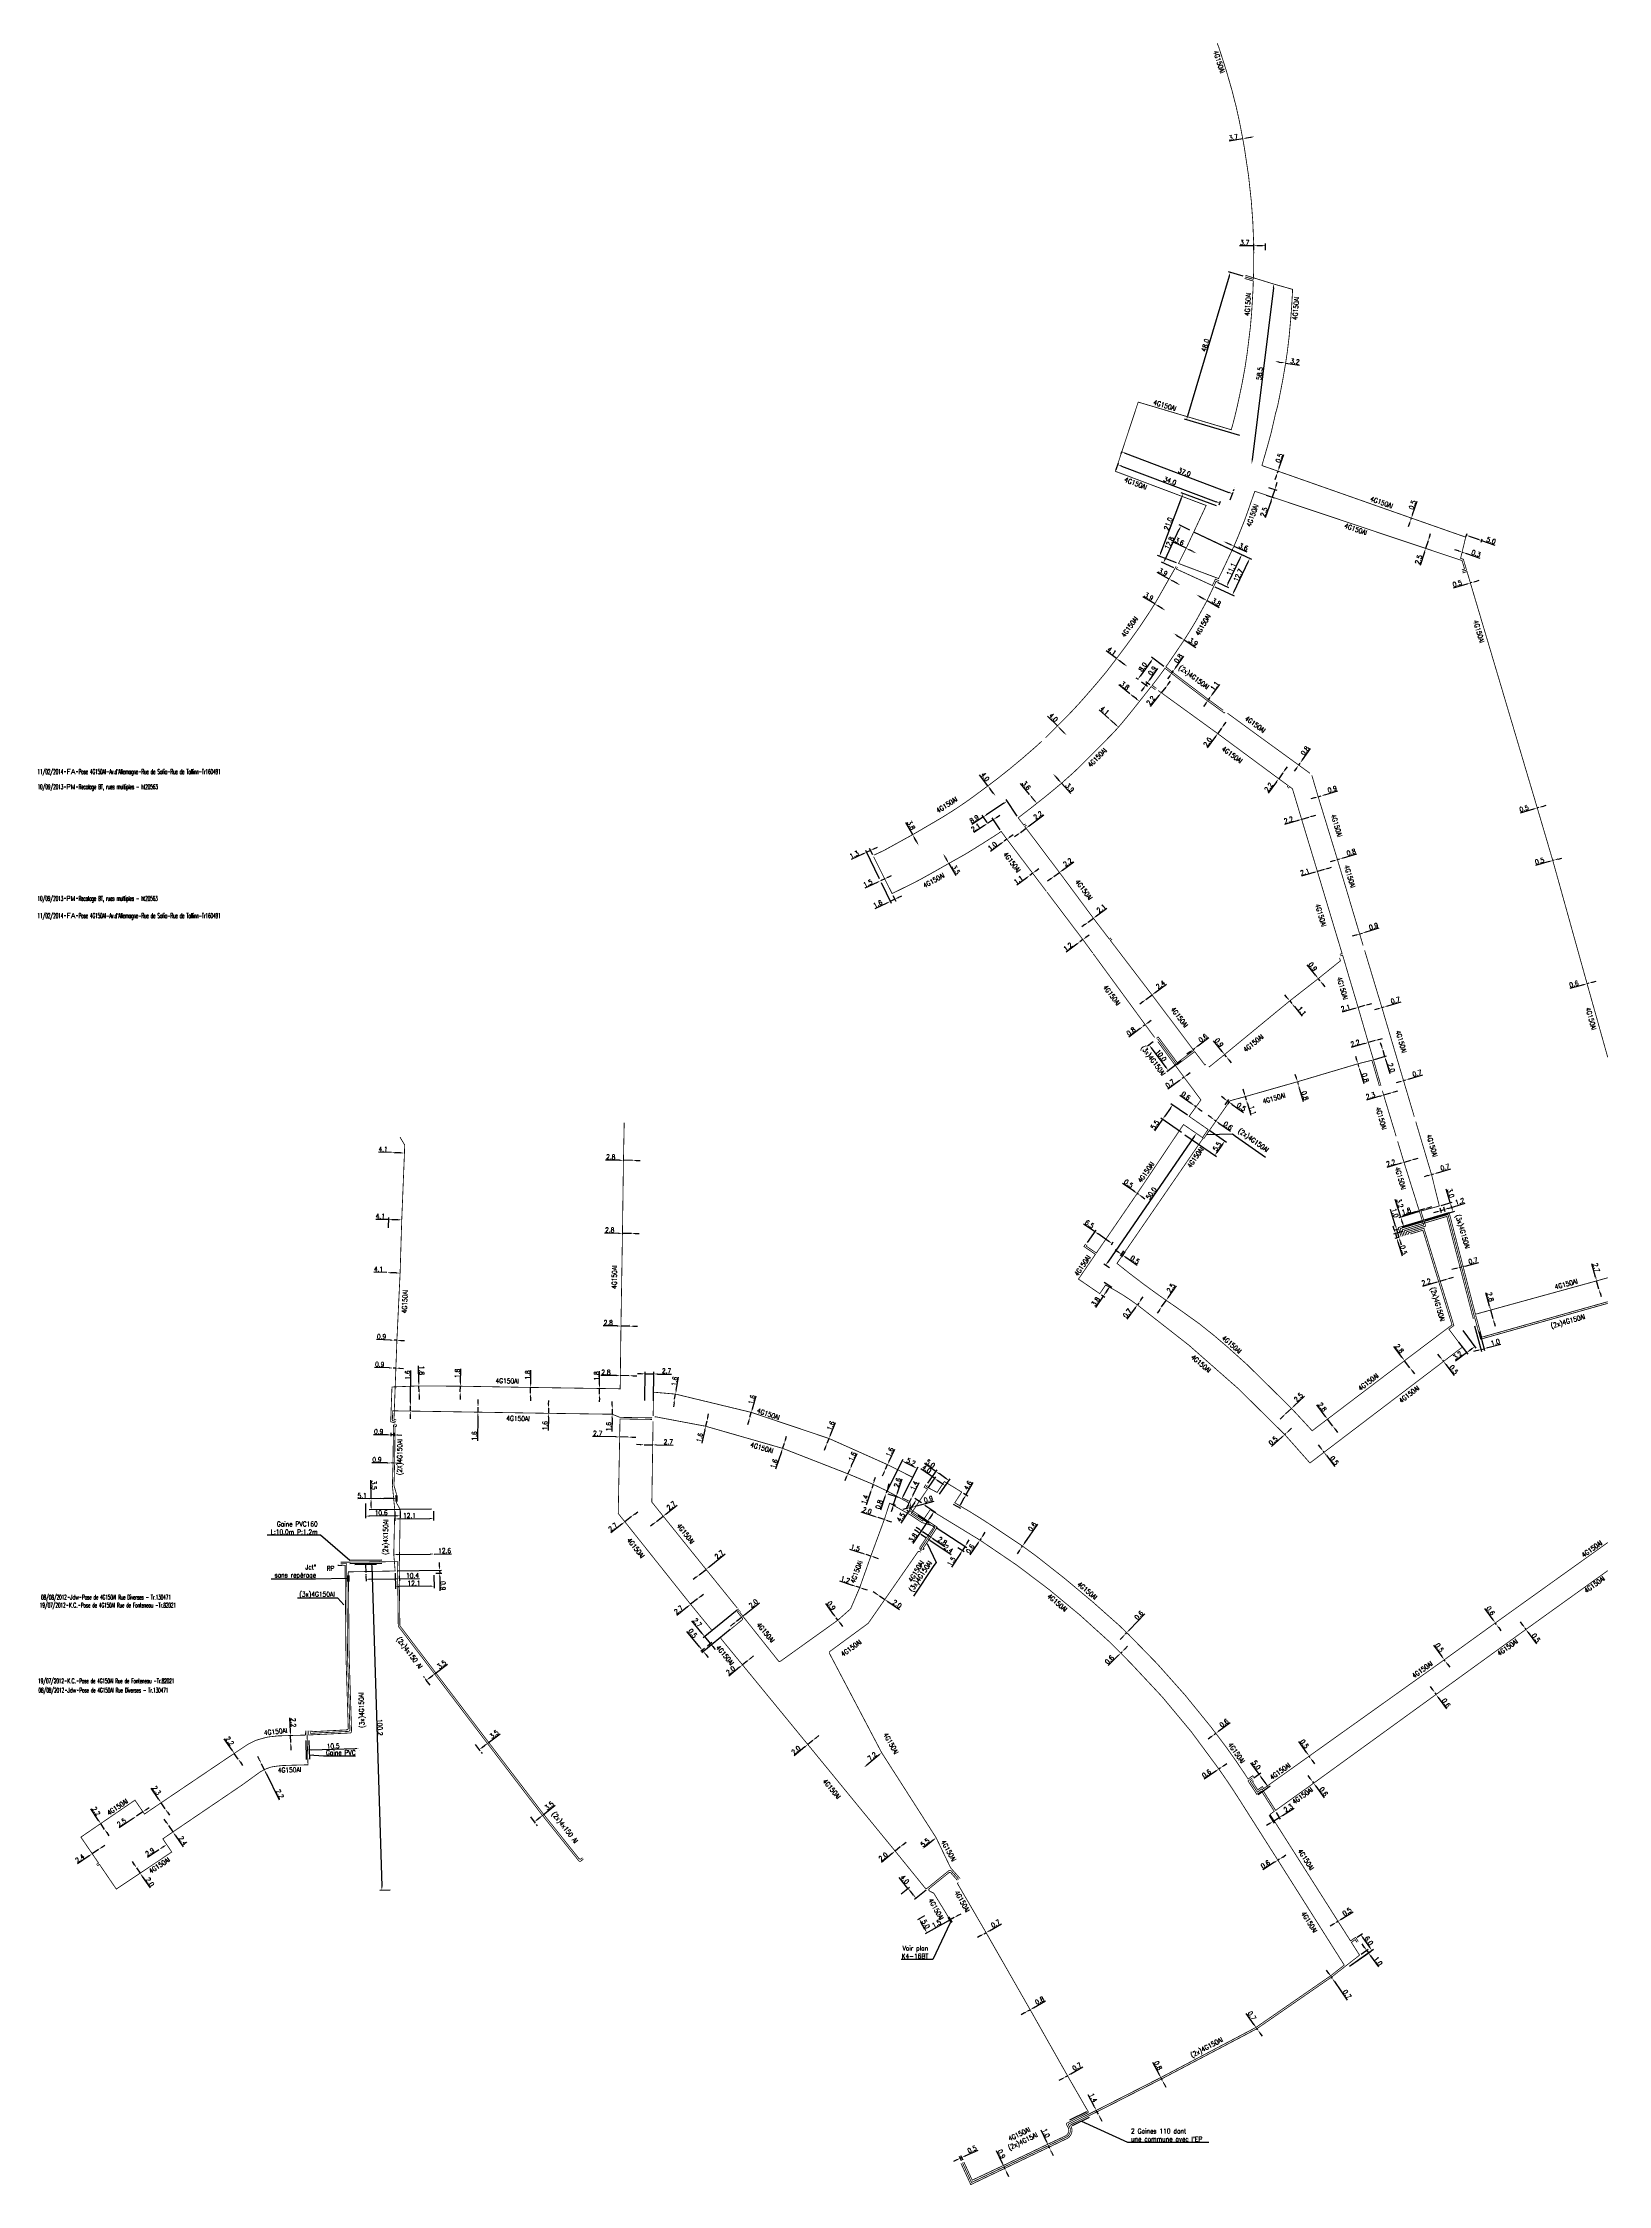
# Model space of a CAD drawing. Header units: millimetres. Extents: x 146511 to 147000, y 143998 to 145000.
# Drawn here: x 146511 to 147000, y 144331 to 145000 of the extents above; entities that cross this region are included whole.
import ezdxf
from ezdxf.enums import TextEntityAlignment as Align

# ---------------------------------------------------------------- set-up
doc = ezdxf.new("R2010")
doc.units = ezdxf.units.MM
doc.header["$MEASUREMENT"] = 0
doc.header["$PDMODE"] = 34
doc.linetypes.add('B_ST_AL', pattern=[2000, 1000, 1000])
doc.linetypes.add('CENTER', pattern=[2, 1.25, -0.25, 0.25, -0.25])
doc.layers.get('0').update_dxf_attribs({"linetype": 'CONTINUOUS'})
doc.layers.get('DEFPOINTS').update_dxf_attribs({"linetype": 'CONTINUOUS'})
for name, color, linetype in [('B_100', 3, 'CONTINUOUS'), ('B_110', 1, 'CONTINUOUS'), ('B_300', 7, 'CONTINUOUS'), ('B_400', 7, 'CONTINUOUS')]:
    doc.layers.add(name, color=color, linetype=linetype)
doc.styles.get("Standard").update_dxf_attribs({"font": 'romans.shx', "width": 0.85})
doc.dimstyles.get("Standard").update_dxf_attribs({"dimtxt": 1.5, "dimasz": 1.2, "dimexe": 0.625, "dimexo": 0.625, "dimgap": 0.25, "dimtad": 1, "dimdec": 1, "dimzin": 0, "dimdsep": 46, "dimtxsty": 'Standard', "dimcen": -0.5, "dimadec": 0, "dimazin": 0, "dimtfac": 1, "dimtdec": 1, "dimtmove": 0, "dimatfit": 3, "dimfxl": 1, "dimtolj": 1, "dimtzin": 0, "dimarcsym": 0})

# ---------------------------------------------------------------- blocks, each defined once
blk = doc.blocks.new('*D16')
at = {"layer": 'B_110', "color": 0, "linetype": 'Continuous', "lineweight": -2}
for p, q in [((146796.66, 144338.8), (146795.57, 144338.3)), ((146798.14, 144338.47), (146797.49, 144339.87)), ((146797.75, 144339.3), (146798.21, 144339.51)), ((146798.59, 144338.68), (146797.95, 144340.08)), ((146799.3, 144340.02), (146803.27, 144341.85))]:
    blk.add_line(p, q, dxfattribs=at)
at = {"layer": 'B_110', "color": 0, "linetype": 'Continuous'}
for points in [[(146796.58, 144338.98), (146796.75, 144338.62), (146797.75, 144339.3)], [(146799.21, 144340.2), (146799.38, 144339.83), (146798.21, 144339.51)]]:
    blk.add_solid(points, dxfattribs=at)
at = {"layer": 'DEFPOINTS', "color": 0, "linetype": 'Continuous'}
for p in [(146798.21, 144339.51), (146798.4, 144337.91), (146798.85, 144338.12)]:
    blk.add_point(p, dxfattribs=at)
at = {"layer": 'B_110', "color": 0, "linetype": 'Continuous', "insert": (146801.41, 144342.09), "char_height": 1.5, "attachment_point": 5, "rotation": 24.76515}
blk.add_mtext('\\A1;0.5', dxfattribs=at)
blk = doc.blocks.new('*D17')
at = {"layer": 'B_110', "color": 0, "linetype": 'Continuous', "lineweight": -2}
for p, q in [((146810.9, 144337.67), (146809.06, 144341.56)), ((146811.79, 144335.77), (146811.41, 144336.58)), ((146812.31, 144334.68), (146812.82, 144333.6))]:
    blk.add_line(p, q, dxfattribs=at)
at = {"layer": 'B_110', "color": 0, "linetype": 'Continuous'}
for points in [[(146811.08, 144337.75), (146810.72, 144337.58), (146811.41, 144336.58)], [(146812.49, 144334.77), (146812.13, 144334.6), (146811.79, 144335.77)]]:
    blk.add_solid(points, dxfattribs=at)
at = {"layer": 'DEFPOINTS', "color": 0, "linetype": 'Continuous'}
for p in [(146811.41, 144336.58), (146811.79, 144335.77), (146811.79, 144335.77)]:
    blk.add_point(p, dxfattribs=at)
at = {"layer": 'B_110', "color": 0, "linetype": 'Continuous', "insert": (146810.62, 144340.59), "char_height": 1.5, "attachment_point": 5, "rotation": 295.28924}
blk.add_mtext('\\A1;0.9', dxfattribs=at)
blk = doc.blocks.new('*D18')
at = {"layer": 'B_110', "color": 0, "linetype": 'Continuous', "lineweight": -2}
for p, q in [((146824.75, 144344.3), (146822.97, 144348.09)), ((146825.68, 144342.3), (146825.26, 144343.21)), ((146825.82, 144343.48), (146825.82, 144343.48)), ((146826.25, 144342.57), (146826.25, 144342.57)), ((146826.19, 144341.22), (146826.7, 144340.13))]:
    blk.add_line(p, q, dxfattribs=at)
at = {"layer": 'B_110', "color": 0, "linetype": 'Continuous'}
for points in [[(146824.93, 144344.38), (146824.57, 144344.21), (146825.26, 144343.21)], [(146826.37, 144341.3), (146826.01, 144341.13), (146825.68, 144342.3)]]:
    blk.add_solid(points, dxfattribs=at)
at = {"layer": 'DEFPOINTS', "color": 0, "linetype": 'Continuous'}
for p in [(146825.26, 144343.21), (146825.68, 144342.3), (146825.68, 144342.3)]:
    blk.add_point(p, dxfattribs=at)
at = {"layer": 'B_110', "color": 0, "linetype": 'Continuous', "insert": (146824.51, 144347.16), "char_height": 1.5, "attachment_point": 5, "rotation": 295.06603}
blk.add_mtext('\\A1;1.0', dxfattribs=at)
blk = doc.blocks.new('*D19')
at = {"layer": 'B_100', "color": 0, "linetype": 'Continuous', "lineweight": -2}
for p, q in [((146817.82, 144384.7), (146816.78, 144384.11)), ((146818.87, 144385.3), (146819.56, 144385.69)), ((146820.6, 144386.29), (146824.4, 144388.45))]:
    blk.add_line(p, q, dxfattribs=at)
at = {"layer": 'B_100', "color": 0, "linetype": 'Continuous'}
for points in [[(146817.72, 144384.88), (146817.92, 144384.53), (146818.87, 144385.3)], [(146820.51, 144386.46), (146820.7, 144386.11), (146819.56, 144385.69)]]:
    blk.add_solid(points, dxfattribs=at)
at = {"layer": 'DEFPOINTS', "color": 0, "linetype": 'Continuous'}
for p in [(146818.87, 144385.3), (146818.87, 144385.3), (146819.56, 144385.69)]:
    blk.add_point(p, dxfattribs=at)
at = {"layer": 'B_100', "color": 0, "linetype": 'Continuous', "insert": (146822.53, 144388.53), "char_height": 1.5, "attachment_point": 5, "rotation": 29.62548}
blk.add_mtext('\\A1;0.8', dxfattribs=at)
blk = doc.blocks.new('*D20')
at = {"layer": 'B_100', "color": 0, "linetype": 'Continuous', "lineweight": -2}
for p, q in [((146805.18, 144409.43), (146805.79, 144409.77)), ((146806.84, 144410.36), (146810.65, 144412.51)), ((146804.14, 144408.84), (146803.09, 144408.25))]:
    blk.add_line(p, q, dxfattribs=at)
at = {"layer": 'B_100', "color": 0, "linetype": 'Continuous'}
for points in [[(146804.04, 144409.01), (146804.24, 144408.66), (146805.18, 144409.43)], [(146806.74, 144410.54), (146806.94, 144410.19), (146805.79, 144409.77)]]:
    blk.add_solid(points, dxfattribs=at)
at = {"layer": 'DEFPOINTS', "color": 0, "linetype": 'Continuous'}
for p in [(146805.18, 144409.43), (146805.18, 144409.43), (146805.79, 144409.77)]:
    blk.add_point(p, dxfattribs=at)
at = {"layer": 'B_100', "color": 0, "linetype": 'Continuous', "insert": (146808.77, 144412.6), "char_height": 1.5, "attachment_point": 5, "rotation": 29.42725}
blk.add_mtext('\\A1;0.7', dxfattribs=at)
blk = doc.blocks.new('*D21')
at = {"layer": 'B_110', "color": 0, "linetype": 'Continuous', "lineweight": -2}
for p, q in [((146945.31, 144485.64), (146944.61, 144486.62)), ((146946.02, 144484.67), (146946.37, 144484.18)), ((146947.07, 144483.21), (146949.62, 144479.66))]:
    blk.add_line(p, q, dxfattribs=at)
at = {"layer": 'B_110', "color": 0, "linetype": 'Continuous'}
for points in [[(146945.48, 144485.76), (146945.15, 144485.52), (146946.02, 144484.67)], [(146947.23, 144483.32), (146946.91, 144483.09), (146946.37, 144484.18)]]:
    blk.add_solid(points, dxfattribs=at)
at = {"layer": 'DEFPOINTS', "color": 0, "linetype": 'Continuous'}
for p in [(146946.02, 144484.67), (146946.02, 144484.67), (146946.37, 144484.18)]:
    blk.add_point(p, dxfattribs=at)
at = {"layer": 'B_110', "color": 0, "linetype": 'Continuous', "insert": (146949.51, 144481.53), "char_height": 1.5, "attachment_point": 5, "rotation": 305.75426}
blk.add_mtext('\\A1;0.6', dxfattribs=at)
blk = doc.blocks.new('*D22')
at = {"layer": 'B_110', "color": 0, "linetype": 'Continuous', "lineweight": -2}
for p, q in [((146948.23, 144495.98), (146945.68, 144499.53)), ((146949.22, 144494.6), (146948.93, 144495)), ((146949.92, 144493.62), (146950.62, 144492.65))]:
    blk.add_line(p, q, dxfattribs=at)
at = {"layer": 'B_110', "color": 0, "linetype": 'Continuous'}
for points in [[(146948.39, 144496.09), (146948.07, 144495.86), (146948.93, 144495)], [(146950.08, 144493.74), (146949.76, 144493.5), (146949.22, 144494.6)]]:
    blk.add_solid(points, dxfattribs=at)
at = {"layer": 'DEFPOINTS', "color": 0, "linetype": 'Continuous'}
for p in [(146948.93, 144495), (146949.22, 144494.6), (146949.22, 144494.6)]:
    blk.add_point(p, dxfattribs=at)
at = {"layer": 'B_110', "color": 0, "linetype": 'Continuous', "insert": (146947.42, 144498.82), "char_height": 1.5, "attachment_point": 5, "rotation": 305.64829}
blk.add_mtext('\\A1;0.5', dxfattribs=at)
blk = doc.blocks.new('*D23')
at = {"layer": 'B_110', "color": 0, "linetype": 'Continuous', "lineweight": -2}
for p, q in [((146964.18, 144507.48), (146961.64, 144511.04)), ((146965.23, 144506.02), (146964.88, 144506.51)), ((146965.93, 144505.04), (146966.62, 144504.06))]:
    blk.add_line(p, q, dxfattribs=at)
at = {"layer": 'B_110', "color": 0, "linetype": 'Continuous'}
for points in [[(146964.35, 144507.6), (146964.02, 144507.37), (146964.88, 144506.51)], [(146966.09, 144505.16), (146965.76, 144504.92), (146965.23, 144506.02)]]:
    blk.add_solid(points, dxfattribs=at)
at = {"layer": 'DEFPOINTS', "color": 0, "linetype": 'Continuous'}
for p in [(146964.88, 144506.51), (146965.23, 144506.02), (146965.23, 144506.02)]:
    blk.add_point(p, dxfattribs=at)
at = {"layer": 'B_110', "color": 0, "linetype": 'Continuous', "insert": (146963.38, 144510.33), "char_height": 1.5, "attachment_point": 5, "rotation": 305.5018}
blk.add_mtext('\\A1;0.6', dxfattribs=at)
blk = doc.blocks.new('*D24')
at = {"layer": 'B_110', "color": 0, "linetype": 'Continuous', "lineweight": -2}
for p, q in [((146973.44, 144505.87), (146972.74, 144506.84)), ((146974.14, 144504.9), (146974.43, 144504.49)), ((146975.13, 144503.52), (146977.69, 144499.97))]:
    blk.add_line(p, q, dxfattribs=at)
at = {"layer": 'B_110', "color": 0, "linetype": 'Continuous'}
for points in [[(146973.6, 144505.99), (146973.28, 144505.75), (146974.14, 144504.9)], [(146975.3, 144503.63), (146974.97, 144503.4), (146974.43, 144504.49)]]:
    blk.add_solid(points, dxfattribs=at)
at = {"layer": 'DEFPOINTS', "color": 0, "linetype": 'Continuous'}
for p in [(146974.14, 144504.9), (146974.14, 144504.9), (146974.43, 144504.49)]:
    blk.add_point(p, dxfattribs=at)
at = {"layer": 'B_110', "color": 0, "linetype": 'Continuous', "insert": (146977.57, 144501.84), "char_height": 1.5, "attachment_point": 5, "rotation": 305.75426}
blk.add_mtext('\\A1;0.5', dxfattribs=at)
blk = doc.blocks.new('*D25')
at = {"layer": 'B_110', "color": 0, "linetype": 'Continuous', "lineweight": -2}
for p, q in [((146933.74, 144630.51), (146932.18, 144635.72)), ((146934.61, 144629.52), (146933.48, 144629.18)), ((146934.8, 144626.96), (146934.08, 144629.36)), ((146934.65, 144626.92), (146934.2, 144626.78)), ((146935.14, 144625.81), (146935.48, 144624.66))]:
    blk.add_line(p, q, dxfattribs=at)
at = {"layer": 'B_110', "color": 0, "linetype": 'Continuous'}
for points in [[(146933.93, 144630.57), (146933.55, 144630.45), (146934.08, 144629.36)], [(146935.33, 144625.87), (146934.95, 144625.75), (146934.8, 144626.96)]]:
    blk.add_solid(points, dxfattribs=at)
at = {"layer": 'DEFPOINTS', "color": 0, "linetype": 'Continuous'}
for p in [(146934.8, 144626.96), (146935.21, 144629.7), (146935.25, 144627.1)]:
    blk.add_point(p, dxfattribs=at)
at = {"layer": 'B_110', "color": 0, "linetype": 'Continuous', "insert": (146933.57, 144634.58), "char_height": 1.5, "attachment_point": 5, "rotation": 286.61015}
blk.add_mtext('\\A1;1.0', dxfattribs=at)
blk = doc.blocks.new('*D26')
at = {"layer": 'B_110', "color": 0, "linetype": 'Continuous', "lineweight": -2}
for p, q in [((146963.11, 144605.42), (146961.94, 144609.63)), ((146964.17, 144601.56), (146963.43, 144604.26)), ((146964.49, 144600.4), (146964.81, 144599.25))]:
    blk.add_line(p, q, dxfattribs=at)
at = {"layer": 'B_110', "color": 0, "linetype": 'Continuous'}
for points in [[(146963.3, 144605.47), (146962.91, 144605.36), (146963.43, 144604.26)], [(146964.69, 144600.46), (146964.3, 144600.35), (146964.17, 144601.56)]]:
    blk.add_solid(points, dxfattribs=at)
at = {"layer": 'DEFPOINTS', "color": 0, "linetype": 'Continuous'}
for p in [(146963.43, 144604.26), (146964.17, 144601.56), (146964.17, 144601.56)]:
    blk.add_point(p, dxfattribs=at)
at = {"layer": 'B_110', "color": 0, "linetype": 'Continuous', "insert": (146963.33, 144608.37), "char_height": 1.5, "attachment_point": 5, "rotation": 285.4504}
blk.add_mtext('\\A1;2.8', dxfattribs=at)
blk = doc.blocks.new('*D27')
at = {"layer": 'B_110', "color": 0, "linetype": 'Continuous', "lineweight": -2}
for p, q in [((146958.37, 144599.31), (146960.57, 144591.32)), ((146959.9, 144597.51), (146961.54, 144591.59)), ((146959.25, 144591.61), (146958.09, 144591.29)), ((146960.41, 144591.93), (146961.37, 144592.19)), ((146962.53, 144592.51), (146966.57, 144593.63))]:
    blk.add_line(p, q, dxfattribs=at)
at = {"layer": 'B_110', "color": 0, "linetype": 'Continuous'}
for points in [[(146959.2, 144591.8), (146959.3, 144591.41), (146960.41, 144591.93)], [(146962.48, 144592.71), (146962.58, 144592.32), (146961.37, 144592.19)]]:
    blk.add_solid(points, dxfattribs=at)
at = {"layer": 'DEFPOINTS', "color": 0, "linetype": 'Continuous'}
for p in [(146958.2, 144599.91), (146959.74, 144598.11), (146960.41, 144591.93)]:
    blk.add_point(p, dxfattribs=at)
at = {"layer": 'B_110', "color": 0, "linetype": 'Continuous', "insert": (146964.86, 144594.19), "char_height": 1.5, "attachment_point": 5, "rotation": 15.4504}
blk.add_mtext('\\A1;1.0', dxfattribs=at)
blk = doc.blocks.new('*D28')
at = {"layer": 'B_110', "color": 0, "linetype": 'Continuous', "lineweight": -2}
for p, q in [((146996.2, 144614.53), (146995.02, 144618.74)), ((146997.26, 144610.78), (146996.53, 144613.37)), ((146997.58, 144609.62), (146997.91, 144608.47))]:
    blk.add_line(p, q, dxfattribs=at)
at = {"layer": 'B_110', "color": 0, "linetype": 'Continuous'}
for points in [[(146996.39, 144614.58), (146996.01, 144614.48), (146996.53, 144613.37)], [(146997.78, 144609.67), (146997.39, 144609.57), (146997.26, 144610.78)]]:
    blk.add_solid(points, dxfattribs=at)
at = {"layer": 'DEFPOINTS', "color": 0, "linetype": 'Continuous'}
for p in [(146996.53, 144613.37), (146997.26, 144610.78), (146997.26, 144610.78)]:
    blk.add_point(p, dxfattribs=at)
at = {"layer": 'B_110', "color": 0, "linetype": 'Continuous', "insert": (146996.41, 144617.48), "char_height": 1.5, "attachment_point": 5, "rotation": 285.73224}
blk.add_mtext('\\A1;2.7', dxfattribs=at)
blk = doc.blocks.new('*D29')
at = {"layer": 'B_110', "color": 0, "linetype": 'Continuous', "lineweight": -2}
for p, q in [((146946.27, 144612.86), (146942.08, 144611.62)), ((146949.53, 144613.84), (146947.42, 144613.21)), ((146950.68, 144614.18), (146951.83, 144614.52))]:
    blk.add_line(p, q, dxfattribs=at)
at = {"layer": 'B_110', "color": 0, "linetype": 'Continuous'}
for points in [[(146946.22, 144613.06), (146946.33, 144612.67), (146947.42, 144613.21)], [(146950.62, 144614.37), (146950.74, 144613.99), (146949.53, 144613.84)]]:
    blk.add_solid(points, dxfattribs=at)
at = {"layer": 'DEFPOINTS', "color": 0, "linetype": 'Continuous'}
for p in [(146947.42, 144613.21), (146949.53, 144613.84), (146949.53, 144613.84)]:
    blk.add_point(p, dxfattribs=at)
at = {"layer": 'B_110', "color": 0, "linetype": 'Continuous', "insert": (146943.32, 144613.03), "char_height": 1.5, "attachment_point": 5, "rotation": 16.61015}
blk.add_mtext('\\A1;2.2', dxfattribs=at)
blk = doc.blocks.new('*D30')
at = {"layer": 'B_110', "color": 0, "linetype": 'Continuous', "lineweight": -2}
for p, q in [((146954.68, 144597.86), (146958.83, 144592.36)), ((146955.91, 144590.94), (146952.42, 144588.3)), ((146953.4, 144594.26), (146956.29, 144590.44)), ((146957.5, 144592.14), (146956.87, 144591.66))]:
    blk.add_line(p, q, dxfattribs=at)
at = {"layer": 'B_110', "color": 0, "linetype": 'Continuous'}
for points in [[(146956.75, 144591.82), (146956.99, 144591.5), (146955.91, 144590.94)], [(146957.38, 144592.3), (146957.62, 144591.98), (146958.46, 144592.86)]]:
    blk.add_solid(points, dxfattribs=at)
at = {"layer": 'DEFPOINTS', "color": 0, "linetype": 'Continuous'}
for p in [(146954.3, 144598.36), (146953.02, 144594.76), (146958.46, 144592.86)]:
    blk.add_point(p, dxfattribs=at)
at = {"layer": 'B_110', "color": 0, "linetype": 'Continuous', "insert": (146953.09, 144590.06), "char_height": 1.5, "attachment_point": 5, "rotation": 37.07151}
blk.add_mtext('\\A1;3.2', dxfattribs=at)
blk = doc.blocks.new('*D31')
at = {"layer": 'B_110', "color": 0, "linetype": 'Continuous', "lineweight": -2}
for p, q in [((146935.81, 144589.4), (146933.18, 144592.88)), ((146938.22, 144586.2), (146936.53, 144588.44)), ((146938.94, 144585.25), (146939.67, 144584.29))]:
    blk.add_line(p, q, dxfattribs=at)
at = {"layer": 'B_110', "color": 0, "linetype": 'Continuous'}
for points in [[(146935.97, 144589.52), (146935.65, 144589.27), (146936.53, 144588.44)], [(146939.1, 144585.37), (146938.79, 144585.13), (146938.22, 144586.2)]]:
    blk.add_solid(points, dxfattribs=at)
at = {"layer": 'DEFPOINTS', "color": 0, "linetype": 'Continuous'}
for p in [(146936.53, 144588.44), (146938.22, 144586.2), (146938.22, 144586.2)]:
    blk.add_point(p, dxfattribs=at)
at = {"layer": 'B_110', "color": 0, "linetype": 'Continuous', "insert": (146934.93, 144592.22), "char_height": 1.5, "attachment_point": 5, "rotation": 307.07151}
blk.add_mtext('\\A1;2.8', dxfattribs=at)
blk = doc.blocks.new('*D32')
at = {"layer": 'B_110', "color": 0, "linetype": 'Continuous', "lineweight": -2}
for p, q in [((146911.73, 144571.14), (146909.08, 144574.62)), ((146914.15, 144567.96), (146912.46, 144570.19)), ((146911.96, 144569.81), (146911.96, 144569.81)), ((146913.65, 144567.58), (146913.65, 144567.58)), ((146914.88, 144567), (146915.6, 144566.05))]:
    blk.add_line(p, q, dxfattribs=at)
at = {"layer": 'B_110', "color": 0, "linetype": 'Continuous'}
for points in [[(146911.89, 144571.26), (146911.57, 144571.02), (146912.46, 144570.19)], [(146915.04, 144567.12), (146914.72, 144566.88), (146914.15, 144567.96)]]:
    blk.add_solid(points, dxfattribs=at)
at = {"layer": 'DEFPOINTS', "color": 0, "linetype": 'Continuous'}
for p in [(146912.46, 144570.19), (146914.15, 144567.96), (146914.15, 144567.96)]:
    blk.add_point(p, dxfattribs=at)
at = {"layer": 'B_110', "color": 0, "linetype": 'Continuous', "insert": (146910.84, 144573.97), "char_height": 1.5, "attachment_point": 5, "rotation": 307.23638}
blk.add_mtext('\\A1;2.8', dxfattribs=at)
blk = doc.blocks.new('*D33')
at = {"layer": 'B_110', "color": 0, "linetype": 'Continuous', "lineweight": -2}
for p, q in [((146902.06, 144574.37), (146905.24, 144577.37)), ((146898.5, 144571.01), (146897.62, 144570.19)), ((146899.37, 144571.84), (146901.19, 144573.55))]:
    blk.add_line(p, q, dxfattribs=at)
at = {"layer": 'B_110', "color": 0, "linetype": 'Continuous'}
for points in [[(146898.36, 144571.16), (146898.63, 144570.87), (146899.37, 144571.84)], [(146901.92, 144574.52), (146902.2, 144574.23), (146901.19, 144573.55)]]:
    blk.add_solid(points, dxfattribs=at)
at = {"layer": 'DEFPOINTS', "color": 0, "linetype": 'Continuous'}
for p in [(146899.37, 144571.84), (146899.37, 144571.84), (146901.19, 144573.55)]:
    blk.add_point(p, dxfattribs=at)
at = {"layer": 'B_110', "color": 0, "linetype": 'Continuous', "insert": (146903.4, 144577.01), "char_height": 1.5, "attachment_point": 5, "rotation": 43.3238}
blk.add_mtext('\\A1;2.5', dxfattribs=at)
blk = doc.blocks.new('*D34')
at = {"layer": 'B_110', "color": 0, "linetype": 'Continuous', "lineweight": -2}
for p, q in [((146862.75, 144608.27), (146865.26, 144611.84)), ((146859.93, 144604.26), (146859.24, 144603.28)), ((146860.62, 144605.24), (146862.06, 144607.29))]:
    blk.add_line(p, q, dxfattribs=at)
at = {"layer": 'B_110', "color": 0, "linetype": 'Continuous'}
for points in [[(146859.76, 144604.37), (146860.09, 144604.14), (146860.62, 144605.24)], [(146862.58, 144608.38), (146862.91, 144608.15), (146862.06, 144607.29)]]:
    blk.add_solid(points, dxfattribs=at)
at = {"layer": 'DEFPOINTS', "color": 0, "linetype": 'Continuous'}
for p in [(146860.62, 144605.24), (146860.62, 144605.24), (146862.06, 144607.29)]:
    blk.add_point(p, dxfattribs=at)
at = {"layer": 'B_110', "color": 0, "linetype": 'Continuous', "insert": (146863.53, 144611.12), "char_height": 1.5, "attachment_point": 5, "rotation": 54.8954}
blk.add_mtext('\\A1;2.5', dxfattribs=at)
blk = doc.blocks.new('*D35')
at = {"layer": 'B_110', "color": 0, "linetype": 'Continuous', "lineweight": -2}
for p, q in [((146947.66, 144589.56), (146946.93, 144590.51)), ((146948.38, 144588.6), (146948.69, 144588.2)), ((146948.88, 144588.98), (146948.88, 144588.98)), ((146949.18, 144588.58), (146949.18, 144588.58)), ((146949.41, 144587.25), (146952.06, 144583.77))]:
    blk.add_line(p, q, dxfattribs=at)
at = {"layer": 'B_110', "color": 0, "linetype": 'Continuous'}
for points in [[(146947.82, 144589.68), (146947.5, 144589.44), (146948.38, 144588.6)], [(146949.57, 144587.37), (146949.25, 144587.13), (146948.69, 144588.2)]]:
    blk.add_solid(points, dxfattribs=at)
at = {"layer": 'DEFPOINTS', "color": 0, "linetype": 'Continuous'}
for p in [(146948.38, 144588.6), (146948.38, 144588.6), (146948.69, 144588.2)]:
    blk.add_point(p, dxfattribs=at)
at = {"layer": 'B_110', "color": 0, "linetype": 'Continuous', "insert": (146951.9, 144585.64), "char_height": 1.5, "attachment_point": 5, "rotation": 307.2503}
blk.add_mtext('\\A1;0.5', dxfattribs=at)
blk = doc.blocks.new('*D36')
at = {"layer": 'B_110', "color": 0, "linetype": 'Continuous', "lineweight": -2}
for p, q in [((146910.33, 144561.17), (146909.61, 144562.13)), ((146911.06, 144560.22), (146911.36, 144559.82)), ((146912.09, 144558.87), (146914.74, 144555.39))]:
    blk.add_line(p, q, dxfattribs=at)
at = {"layer": 'B_110', "color": 0, "linetype": 'Continuous'}
for points in [[(146910.49, 144561.29), (146910.17, 144561.05), (146911.06, 144560.22)], [(146912.25, 144558.99), (146911.93, 144558.74), (146911.36, 144559.82)]]:
    blk.add_solid(points, dxfattribs=at)
at = {"layer": 'DEFPOINTS', "color": 0, "linetype": 'Continuous'}
for p in [(146911.06, 144560.22), (146911.06, 144560.22), (146911.36, 144559.82)]:
    blk.add_point(p, dxfattribs=at)
at = {"layer": 'B_110', "color": 0, "linetype": 'Continuous', "insert": (146914.57, 144557.25), "char_height": 1.5, "attachment_point": 5, "rotation": 307.2503}
blk.add_mtext('\\A1;0.5', dxfattribs=at)
blk = doc.blocks.new('*D37')
at = {"layer": 'B_110', "color": 0, "linetype": 'Continuous', "lineweight": -2}
for p, q in [((146898.21, 144564.55), (146894.98, 144561.6)), ((146899.47, 144565.69), (146899.1, 144565.36)), ((146900.36, 144566.5), (146901.24, 144567.31))]:
    blk.add_line(p, q, dxfattribs=at)
at = {"layer": 'B_110', "color": 0, "linetype": 'Continuous'}
for points in [[(146898.08, 144564.7), (146898.35, 144564.4), (146899.1, 144565.36)], [(146900.22, 144566.65), (146900.49, 144566.35), (146899.47, 144565.69)]]:
    blk.add_solid(points, dxfattribs=at)
at = {"layer": 'DEFPOINTS', "color": 0, "linetype": 'Continuous'}
for p in [(146899.1, 144565.36), (146899.47, 144565.69), (146899.47, 144565.69)]:
    blk.add_point(p, dxfattribs=at)
at = {"layer": 'B_110', "color": 0, "linetype": 'Continuous', "insert": (146895.48, 144563.41), "char_height": 1.5, "attachment_point": 5, "rotation": 42.33523}
blk.add_mtext('\\A1;0.5', dxfattribs=at)
blk = doc.blocks.new('*D38')
at = {"layer": 'B_110', "color": 0, "linetype": 'Continuous', "lineweight": -2}
for p, q in [((146852.35, 144604.9), (146849.76, 144601.38)), ((146853.47, 144606.43), (146853.06, 144605.87)), ((146854.18, 144607.4), (146854.9, 144608.36))]:
    blk.add_line(p, q, dxfattribs=at)
at = {"layer": 'B_110', "color": 0, "linetype": 'Continuous'}
for points in [[(146852.19, 144605.02), (146852.51, 144604.78), (146853.06, 144605.87)], [(146854.02, 144607.52), (146854.35, 144607.28), (146853.47, 144606.43)]]:
    blk.add_solid(points, dxfattribs=at)
at = {"layer": 'DEFPOINTS', "color": 0, "linetype": 'Continuous'}
for p in [(146853.06, 144605.87), (146853.47, 144606.43), (146853.47, 144606.43)]:
    blk.add_point(p, dxfattribs=at)
at = {"layer": 'B_110', "color": 0, "linetype": 'Continuous', "insert": (146849.9, 144603.25), "char_height": 1.5, "attachment_point": 5, "rotation": 53.71329}
blk.add_mtext('\\A1;0.7', dxfattribs=at)
blk = doc.blocks.new('*D39')
at = {"layer": 'B_110', "color": 0, "linetype": 'Continuous', "lineweight": -2}
for p, q in [((146847.05, 144622.37), (146846.07, 144623.05)), ((146848.77, 144622.74), (146847.69, 144621.18)), ((146848.04, 144621.69), (146848.45, 144621.41)), ((146849.18, 144622.46), (146848.1, 144620.89)), ((146849.44, 144620.73), (146853.04, 144618.25))]:
    blk.add_line(p, q, dxfattribs=at)
at = {"layer": 'B_110', "color": 0, "linetype": 'Continuous'}
for points in [[(146847.17, 144622.54), (146846.94, 144622.21), (146848.04, 144621.69)], [(146849.56, 144620.89), (146849.33, 144620.56), (146848.45, 144621.41)]]:
    blk.add_solid(points, dxfattribs=at)
at = {"layer": 'DEFPOINTS', "color": 0, "linetype": 'Continuous'}
for p in [(146848.04, 144621.69), (146849.12, 144623.26), (146849.53, 144622.97)]:
    blk.add_point(p, dxfattribs=at)
at = {"layer": 'B_110', "color": 0, "linetype": 'Continuous', "insert": (146852.3, 144619.97), "char_height": 1.5, "attachment_point": 5, "rotation": 325.45778}
blk.add_mtext('\\A1;0.5', dxfattribs=at)
blk = doc.blocks.new('*D40')
at = {"layer": 'B_110', "color": 0, "linetype": 'Continuous', "lineweight": -2}
for p, q in [((146870.81, 144658.46), (146843.82, 144619.25)), ((146844.35, 144617.43), (146842.62, 144618.62))]:
    blk.add_line(p, q, dxfattribs=at)
at = {"layer": 'B_110', "color": 0, "linetype": 'Continuous'}
for points in [[(146870.65, 144658.57), (146870.97, 144658.35), (146871.49, 144659.45)], [(146843.66, 144619.36), (146843.98, 144619.14), (146843.14, 144618.26)]]:
    blk.add_solid(points, dxfattribs=at)
at = {"layer": 'DEFPOINTS', "color": 0, "linetype": 'Continuous'}
for p in [(146871.49, 144659.45), (146843.14, 144618.26), (146844.86, 144617.08)]:
    blk.add_point(p, dxfattribs=at)
at = {"layer": 'B_110', "color": 0, "linetype": 'Continuous', "insert": (146857.39, 144640.72), "char_height": 1.5, "attachment_point": 5, "rotation": 55.45778}
blk.add_mtext('\\A1;50.0', dxfattribs=at)
blk = doc.blocks.new('*D41')
at = {"layer": 'B_110', "color": 0, "linetype": 'Continuous', "lineweight": -2}
for p, q in [((146852.01, 144641.36), (146848.41, 144643.83)), ((146853.41, 144640.4), (146853, 144640.68)), ((146854.4, 144639.72), (146855.39, 144639.04))]:
    blk.add_line(p, q, dxfattribs=at)
at = {"layer": 'B_110', "color": 0, "linetype": 'Continuous'}
for points in [[(146852.13, 144641.53), (146851.9, 144641.2), (146853, 144640.68)], [(146854.52, 144639.89), (146854.29, 144639.56), (146853.41, 144640.4)]]:
    blk.add_solid(points, dxfattribs=at)
at = {"layer": 'DEFPOINTS', "color": 0, "linetype": 'Continuous'}
for p in [(146853, 144640.68), (146853.41, 144640.4), (146853.41, 144640.4)]:
    blk.add_point(p, dxfattribs=at)
at = {"layer": 'B_110', "color": 0, "linetype": 'Continuous', "insert": (146850.28, 144643.76), "char_height": 1.5, "attachment_point": 5, "rotation": 325.55426}
blk.add_mtext('\\A1;0.5', dxfattribs=at)
blk = doc.blocks.new('*D42')
at = {"layer": 'B_110', "color": 0, "linetype": 'Continuous', "lineweight": -2}
for p, q in [((146842.73, 144613.01), (146845.08, 144611.41)), ((146843.88, 144610.77), (146843.09, 144609.61)), ((146842.42, 144608.62), (146839.95, 144605.01)), ((146841.82, 144609.03), (146842.93, 144608.27))]:
    blk.add_line(p, q, dxfattribs=at)
at = {"layer": 'B_110', "color": 0, "linetype": 'Continuous'}
for points in [[(146843.72, 144610.88), (146844.05, 144610.66), (146844.56, 144611.76)], [(146842.93, 144609.73), (146843.26, 144609.5), (146842.42, 144608.62)]]:
    blk.add_solid(points, dxfattribs=at)
at = {"layer": 'DEFPOINTS', "color": 0, "linetype": 'Continuous'}
for p in [(146842.21, 144613.36), (146844.56, 144611.76), (146841.31, 144609.38)]:
    blk.add_point(p, dxfattribs=at)
at = {"layer": 'B_110', "color": 0, "linetype": 'Continuous', "insert": (146840.02, 144606.89), "char_height": 1.5, "attachment_point": 5, "rotation": 55.68826}
blk.add_mtext('\\A1;3.8', dxfattribs=at)
blk = doc.blocks.new('*D43')
at = {"layer": 'B_110', "color": 0, "linetype": 'Continuous', "lineweight": -2}
for p, q in [((146839.82, 144628.7), (146836.27, 144631.14)), ((146837.49, 144625.31), (146840.17, 144629.22)), ((146844.19, 144625.71), (146840.81, 144628.03)), ((146844.93, 144624.66), (146845.53, 144625.54))]:
    blk.add_line(p, q, dxfattribs=at)
at = {"layer": 'B_110', "color": 0, "linetype": 'Continuous'}
for points in [[(146840.92, 144628.19), (146840.7, 144627.86), (146839.82, 144628.7)], [(146844.3, 144625.87), (146844.08, 144625.54), (146845.18, 144625.03)]]:
    blk.add_solid(points, dxfattribs=at)
at = {"layer": 'DEFPOINTS', "color": 0, "linetype": 'Continuous'}
for p in [(146837.14, 144624.8), (146844.58, 144624.15), (146845.18, 144625.03)]:
    blk.add_point(p, dxfattribs=at)
at = {"layer": 'B_110', "color": 0, "linetype": 'Continuous', "insert": (146838.11, 144631.09), "char_height": 1.5, "attachment_point": 5, "rotation": 325.55426}
blk.add_mtext('\\A1;6.5', dxfattribs=at)
blk = doc.blocks.new('*D44')
at = {"layer": 'B_110', "color": 0, "linetype": 'Continuous', "lineweight": -2}
for p, q in [((146992.39, 144705.89), (146988.18, 144704.7)), ((146994.12, 144706.37), (146993.54, 144706.21)), ((146995.28, 144706.7), (146996.43, 144707.02))]:
    blk.add_line(p, q, dxfattribs=at)
at = {"layer": 'B_110', "color": 0, "linetype": 'Continuous'}
for points in [[(146992.33, 144706.08), (146992.44, 144705.69), (146993.54, 144706.21)], [(146995.22, 144706.89), (146995.33, 144706.5), (146994.12, 144706.37)]]:
    blk.add_solid(points, dxfattribs=at)
at = {"layer": 'DEFPOINTS', "color": 0, "linetype": 'Continuous'}
for p in [(146993.54, 144706.21), (146994.12, 144706.37), (146994.12, 144706.37)]:
    blk.add_point(p, dxfattribs=at)
at = {"layer": 'B_110', "color": 0, "linetype": 'Continuous', "insert": (146989.44, 144706.1), "char_height": 1.5, "attachment_point": 5, "rotation": 15.67503}
blk.add_mtext('\\A1;0.6', dxfattribs=at)
blk = doc.blocks.new('*D45')
at = {"layer": 'B_110', "color": 0, "linetype": 'Continuous', "lineweight": -2}
for p, q in [((146981.67, 144744.35), (146977.47, 144743.15)), ((146983.31, 144744.81), (146982.83, 144744.68)), ((146984.46, 144745.14), (146985.62, 144745.47))]:
    blk.add_line(p, q, dxfattribs=at)
at = {"layer": 'B_110', "color": 0, "linetype": 'Continuous'}
for points in [[(146981.62, 144744.54), (146981.73, 144744.15), (146982.83, 144744.68)], [(146984.41, 144745.33), (146984.52, 144744.95), (146983.31, 144744.81)]]:
    blk.add_solid(points, dxfattribs=at)
at = {"layer": 'DEFPOINTS', "color": 0, "linetype": 'Continuous'}
for p in [(146982.83, 144744.68), (146983.31, 144744.81), (146983.31, 144744.81)]:
    blk.add_point(p, dxfattribs=at)
at = {"layer": 'B_110', "color": 0, "linetype": 'Continuous', "insert": (146978.72, 144744.54), "char_height": 1.5, "attachment_point": 5, "rotation": 15.90829}
blk.add_mtext('\\A1;0.5', dxfattribs=at)
blk = doc.blocks.new('*D46')
at = {"layer": 'B_110', "color": 0, "linetype": 'Continuous', "lineweight": -2}
for p, q in [((146976.83, 144760.77), (146972.64, 144759.52)), ((146978.46, 144761.25), (146977.98, 144761.11)), ((146979.61, 144761.59), (146980.76, 144761.94))]:
    blk.add_line(p, q, dxfattribs=at)
at = {"layer": 'B_110', "color": 0, "linetype": 'Continuous'}
for points in [[(146976.77, 144760.96), (146976.88, 144760.57), (146977.98, 144761.11)], [(146979.55, 144761.79), (146979.66, 144761.4), (146978.46, 144761.25)]]:
    blk.add_solid(points, dxfattribs=at)
at = {"layer": 'DEFPOINTS', "color": 0, "linetype": 'Continuous'}
for p in [(146977.98, 144761.11), (146978.46, 144761.25), (146978.46, 144761.25)]:
    blk.add_point(p, dxfattribs=at)
at = {"layer": 'B_110', "color": 0, "linetype": 'Continuous', "insert": (146973.87, 144760.93), "char_height": 1.5, "attachment_point": 5, "rotation": 16.57968}
blk.add_mtext('\\A1;0.5', dxfattribs=at)
blk = doc.blocks.new('*D47')
at = {"layer": 'B_110', "color": 0, "linetype": 'Continuous', "lineweight": -2}
for p, q in [((146955.94, 144831.05), (146951.75, 144829.81)), ((146957.57, 144831.53), (146957.09, 144831.39)), ((146958.72, 144831.87), (146959.87, 144832.22))]:
    blk.add_line(p, q, dxfattribs=at)
at = {"layer": 'B_110', "color": 0, "linetype": 'Continuous'}
for points in [[(146955.88, 144831.24), (146955.99, 144830.86), (146957.09, 144831.39)], [(146958.66, 144832.07), (146958.77, 144831.68), (146957.57, 144831.53)]]:
    blk.add_solid(points, dxfattribs=at)
at = {"layer": 'DEFPOINTS', "color": 0, "linetype": 'Continuous'}
for p in [(146957.09, 144831.39), (146957.57, 144831.53), (146957.57, 144831.53)]:
    blk.add_point(p, dxfattribs=at)
at = {"layer": 'B_110', "color": 0, "linetype": 'Continuous', "insert": (146952.98, 144831.22), "char_height": 1.5, "attachment_point": 5, "rotation": 16.5058}
blk.add_mtext('\\A1;0.5', dxfattribs=at)
blk = doc.blocks.new('*D48')
at = {"layer": 'B_110', "color": 0, "linetype": 'Continuous', "lineweight": -2}
for p, q in [((146943.9, 144844.56), (146943.11, 144842.19)), ((146944.28, 144845.7), (146944.66, 144846.84)), ((146942.73, 144841.05), (146941.35, 144836.9))]:
    blk.add_line(p, q, dxfattribs=at)
at = {"layer": 'B_110', "color": 0, "linetype": 'Continuous'}
for points in [[(146944.09, 144845.76), (146944.47, 144845.63), (146943.9, 144844.56)], [(146942.54, 144841.11), (146942.92, 144840.99), (146943.11, 144842.19)]]:
    blk.add_solid(points, dxfattribs=at)
at = {"layer": 'DEFPOINTS', "color": 0, "linetype": 'Continuous'}
for p in [(146943.9, 144844.56), (146943.9, 144844.56), (146943.11, 144842.19)]:
    blk.add_point(p, dxfattribs=at)
at = {"layer": 'B_110', "color": 0, "linetype": 'Continuous', "insert": (146940.9, 144838.72), "char_height": 1.5, "attachment_point": 5, "rotation": 71.53904}
blk.add_mtext('\\A1;2.5', dxfattribs=at)
blk = doc.blocks.new('*D49')
at = {"layer": 'B_110', "color": 0, "linetype": 'Continuous', "lineweight": -2}
for p, q in [((146893.25, 144858.87), (146895.79, 144858.02)), ((146894.05, 144861.24), (146896.59, 144860.39)), ((146895.99, 144860.59), (146895.2, 144858.22)), ((146896.38, 144861.73), (146896.76, 144862.87)), ((146894.82, 144857.08), (146893.03, 144851.75))]:
    blk.add_line(p, q, dxfattribs=at)
at = {"layer": 'B_110', "color": 0, "linetype": 'Continuous'}
for points in [[(146894.63, 144857.15), (146895.01, 144857.02), (146895.2, 144858.22)], [(146896.19, 144861.79), (146896.57, 144861.67), (146895.99, 144860.59)]]:
    blk.add_solid(points, dxfattribs=at)
at = {"layer": 'DEFPOINTS', "color": 0, "linetype": 'Continuous'}
for p in [(146892.66, 144859.07), (146893.46, 144861.44), (146895.99, 144860.59)]:
    blk.add_point(p, dxfattribs=at)
at = {"layer": 'B_110', "color": 0, "linetype": 'Continuous', "insert": (146892.59, 144853.57), "char_height": 1.5, "attachment_point": 5, "rotation": 71.46008}
blk.add_mtext('\\A1;2.5', dxfattribs=at)
blk = doc.blocks.new('*D50')
at = {"layer": 'B_110', "color": 0, "linetype": 'Continuous', "lineweight": -2}
for p, q in [((146953.36, 144841.4), (146952.22, 144841.78)), ((146954.5, 144841.02), (146954.78, 144840.93)), ((146955.92, 144840.55), (146960.07, 144839.16))]:
    blk.add_line(p, q, dxfattribs=at)
at = {"layer": 'B_110', "color": 0, "linetype": 'Continuous'}
for points in [[(146953.42, 144841.59), (146953.3, 144841.21), (146954.5, 144841.02)], [(146955.98, 144840.74), (146955.86, 144840.36), (146954.78, 144840.93)]]:
    blk.add_solid(points, dxfattribs=at)
at = {"layer": 'DEFPOINTS', "color": 0, "linetype": 'Continuous'}
for p in [(146954.5, 144841.02), (146954.78, 144840.93), (146954.78, 144840.93)]:
    blk.add_point(p, dxfattribs=at)
at = {"layer": 'B_110', "color": 0, "linetype": 'Continuous', "insert": (146958.88, 144840.61), "char_height": 1.5, "attachment_point": 5, "rotation": 341.53904}
blk.add_mtext('\\A1;0.3', dxfattribs=at)
blk = doc.blocks.new('*D51')
at = {"layer": 'B_110', "color": 0, "linetype": 'Continuous', "lineweight": -2}
for p, q in [((146955.71, 144845.81), (146956.09, 144846.88)), ((146957.01, 144845.89), (146959.47, 144845.03)), ((146960.43, 144844.15), (146960.81, 144845.22)), ((146960.6, 144844.63), (146964.72, 144843.18))]:
    blk.add_line(p, q, dxfattribs=at)
at = {"layer": 'B_110', "color": 0, "linetype": 'Continuous'}
for points in [[(146957.08, 144846.08), (146956.95, 144845.7), (146955.88, 144846.29)], [(146959.53, 144845.22), (146959.4, 144844.84), (146960.6, 144844.63)]]:
    blk.add_solid(points, dxfattribs=at)
at = {"layer": 'DEFPOINTS', "color": 0, "linetype": 'Continuous'}
for p in [(146955.5, 144845.22), (146960.6, 144844.63), (146960.22, 144843.56)]:
    blk.add_point(p, dxfattribs=at)
at = {"layer": 'B_110', "color": 0, "linetype": 'Continuous', "insert": (146963.56, 144844.65), "char_height": 1.5, "attachment_point": 5, "rotation": 340.63381}
blk.add_mtext('\\A1;5.0', dxfattribs=at)
blk = doc.blocks.new('*D52')
at = {"layer": 'B_110', "color": 0, "linetype": 'Continuous', "lineweight": -2}
for p, q in [((146938.48, 144851.2), (146938.64, 144851.67)), ((146939.04, 144852.81), (146940.49, 144856.93)), ((146938.08, 144850.07), (146937.68, 144848.94))]:
    blk.add_line(p, q, dxfattribs=at)
at = {"layer": 'B_110', "color": 0, "linetype": 'Continuous'}
for points in [[(146937.89, 144850.14), (146938.27, 144850), (146938.48, 144851.2)], [(146938.85, 144852.87), (146939.23, 144852.74), (146938.64, 144851.67)]]:
    blk.add_solid(points, dxfattribs=at)
at = {"layer": 'DEFPOINTS', "color": 0, "linetype": 'Continuous'}
for p in [(146938.48, 144851.2), (146938.48, 144851.2), (146938.64, 144851.67)]:
    blk.add_point(p, dxfattribs=at)
at = {"layer": 'B_110', "color": 0, "linetype": 'Continuous', "insert": (146939.02, 144855.77), "char_height": 1.5, "attachment_point": 5, "rotation": 70.63381}
blk.add_mtext('\\A1;0.5', dxfattribs=at)
blk = doc.blocks.new('*D53')
at = {"layer": 'B_110', "color": 0, "linetype": 'Continuous', "lineweight": -2}
for p, q in [((146897.39, 144867.45), (146898.84, 144871.57)), ((146896.42, 144864.71), (146896.03, 144863.58)), ((146896.82, 144865.84), (146896.99, 144866.32))]:
    blk.add_line(p, q, dxfattribs=at)
at = {"layer": 'B_110', "color": 0, "linetype": 'Continuous'}
for points in [[(146896.24, 144864.78), (146896.61, 144864.65), (146896.82, 144865.84)], [(146897.2, 144867.51), (146897.57, 144867.38), (146896.99, 144866.32)]]:
    blk.add_solid(points, dxfattribs=at)
at = {"layer": 'DEFPOINTS', "color": 0, "linetype": 'Continuous'}
for p in [(146896.82, 144865.84), (146896.82, 144865.84), (146896.99, 144866.32)]:
    blk.add_point(p, dxfattribs=at)
at = {"layer": 'B_110', "color": 0, "linetype": 'Continuous', "insert": (146897.37, 144870.41), "char_height": 1.5, "attachment_point": 5, "rotation": 70.63381}
blk.add_mtext('\\A1;0.5', dxfattribs=at)
blk = doc.blocks.new('*D54')
at = {"layer": 'B_110', "color": 0, "linetype": 'Continuous', "lineweight": -2}
for p, q in [((146881.04, 144843.9), (146882.14, 144843.4)), ((146883.24, 144842.9), (146887.22, 144841.09))]:
    blk.add_line(p, q, dxfattribs=at)
at = {"layer": 'B_110', "color": 0, "linetype": 'Continuous'}
for points in [[(146881.12, 144844.08), (146880.96, 144843.72), (146879.95, 144844.4)], [(146882.23, 144843.58), (146882.06, 144843.21), (146883.24, 144842.9)]]:
    blk.add_solid(points, dxfattribs=at)
at = {"layer": 'DEFPOINTS', "color": 0, "linetype": 'Continuous'}
for p in [(146879.95, 144844.4), (146879.95, 144844.4), (146883.24, 144842.9)]:
    blk.add_point(p, dxfattribs=at)
at = {"layer": 'B_110', "color": 0, "linetype": 'Continuous', "insert": (146886.19, 144842.66), "char_height": 1.5, "attachment_point": 5, "rotation": 335.5363}
blk.add_mtext('\\A1;3.6', dxfattribs=at)
blk = doc.blocks.new('*D55')
at = {"layer": 'B_110', "color": 0, "linetype": 'Continuous', "lineweight": -2}
for p, q in [((146860.39, 144840.84), (146866.94, 144858.25)), ((146877.78, 144855.45), (146866.77, 144859.59)), ((146865.32, 144837.7), (146859.38, 144839.93))]:
    blk.add_line(p, q, dxfattribs=at)
at = {"layer": 'B_110', "color": 0, "linetype": 'Continuous'}
for points in [[(146866.75, 144858.32), (146867.12, 144858.18), (146867.36, 144859.37)], [(146860.2, 144840.91), (146860.57, 144840.77), (146859.96, 144839.71)]]:
    blk.add_solid(points, dxfattribs=at)
at = {"layer": 'DEFPOINTS', "color": 0, "linetype": 'Continuous'}
for p in [(146867.36, 144859.37), (146878.36, 144855.23), (146865.91, 144837.48)]:
    blk.add_point(p, dxfattribs=at)
at = {"layer": 'B_110', "color": 0, "linetype": 'Continuous', "insert": (146862.72, 144849.89), "char_height": 1.5, "attachment_point": 5, "rotation": 69.38294}
blk.add_mtext('\\A1;21.0', dxfattribs=at)
blk = doc.blocks.new('*D56')
at = {"layer": 'B_110', "color": 0, "linetype": 'Continuous', "lineweight": -2}
for p, q in [((146868.26, 144842.23), (146864.33, 144844.14)), ((146870.42, 144841.18), (146869.34, 144841.71))]:
    blk.add_line(p, q, dxfattribs=at)
at = {"layer": 'B_110', "color": 0, "linetype": 'Continuous'}
for points in [[(146869.43, 144841.89), (146869.26, 144841.53), (146868.26, 144842.23)], [(146870.51, 144841.36), (146870.33, 144841), (146871.5, 144840.66)]]:
    blk.add_solid(points, dxfattribs=at)
at = {"layer": 'DEFPOINTS', "color": 0, "linetype": 'Continuous'}
for p in [(146868.26, 144842.23), (146871.5, 144840.66), (146871.5, 144840.66)]:
    blk.add_point(p, dxfattribs=at)
at = {"layer": 'B_110', "color": 0, "linetype": 'Continuous', "insert": (146866.2, 144844.35), "char_height": 1.5, "attachment_point": 5, "rotation": 334.07263}
blk.add_mtext('\\A1;3.6', dxfattribs=at)
blk = doc.blocks.new('*D57')
at = {"layer": 'B_110', "color": 0, "linetype": 'Continuous', "lineweight": -2}
for p, q in [((146846.41, 144866.85), (146847.19, 144868.93)), ((146848.09, 144867.92), (146877.67, 144856.79)), ((146878.58, 144855.81), (146879.01, 144856.96))]:
    blk.add_line(p, q, dxfattribs=at)
at = {"layer": 'B_110', "color": 0, "linetype": 'Continuous'}
for points in [[(146848.16, 144868.11), (146848.02, 144867.73), (146846.97, 144868.34)], [(146877.74, 144856.98), (146877.6, 144856.61), (146878.79, 144856.37)]]:
    blk.add_solid(points, dxfattribs=at)
at = {"layer": 'DEFPOINTS', "color": 0, "linetype": 'Continuous'}
for p in [(146846.19, 144866.27), (146878.36, 144855.23), (146878.79, 144856.37)]:
    blk.add_point(p, dxfattribs=at)
at = {"layer": 'B_110', "color": 0, "linetype": 'Continuous', "insert": (146863.23, 144863.29), "char_height": 1.5, "attachment_point": 5, "rotation": 339.38294}
blk.add_mtext('\\A1;34.0', dxfattribs=at)
blk = doc.blocks.new('*D58')
at = {"layer": 'B_110', "color": 0, "linetype": 'Continuous', "lineweight": -2}
for p, q in [((146848.2, 144872.5), (146847.92, 144871.76)), ((146849.27, 144871.92), (146881.64, 144859.7))]:
    blk.add_line(p, q, dxfattribs=at)
at = {"layer": 'B_110', "color": 0, "linetype": 'Continuous'}
for points in [[(146849.34, 144872.1), (146849.2, 144871.73), (146848.14, 144872.34)], [(146881.71, 144859.89), (146881.57, 144859.51), (146882.76, 144859.28)]]:
    blk.add_solid(points, dxfattribs=at)
at = {"layer": 'DEFPOINTS', "color": 0, "linetype": 'Continuous'}
for p in [(146848.42, 144873.08), (146882.76, 144859.28), (146882.76, 144859.28)]:
    blk.add_point(p, dxfattribs=at)
at = {"layer": 'B_110', "color": 0, "linetype": 'Continuous', "insert": (146867.75, 144866.01), "char_height": 1.5, "attachment_point": 5, "rotation": 339.32356}
blk.add_mtext('\\A1;37.0', dxfattribs=at)
blk = doc.blocks.new('*D59')
at = {"layer": 'B_110', "color": 0, "linetype": 'Continuous', "lineweight": -2}
for p, q in [((146881.74, 144927.23), (146868.75, 144883.52)), ((146886.09, 144927.19), (146881.48, 144928.56)), ((146885.04, 144877.43), (146867.81, 144882.55))]:
    blk.add_line(p, q, dxfattribs=at)
at = {"layer": 'B_110', "color": 0, "linetype": 'Continuous'}
for points in [[(146881.55, 144927.29), (146881.93, 144927.17), (146882.08, 144928.38)], [(146868.56, 144883.58), (146868.95, 144883.46), (146868.41, 144882.37)]]:
    blk.add_solid(points, dxfattribs=at)
at = {"layer": 'DEFPOINTS', "color": 0, "linetype": 'Continuous'}
for p in [(146886.69, 144927.01), (146868.41, 144882.37), (146885.64, 144877.25)]:
    blk.add_point(p, dxfattribs=at)
at = {"layer": 'B_110', "color": 0, "linetype": 'Continuous', "insert": (146874.29, 144905.66), "char_height": 1.5, "attachment_point": 5, "rotation": 73.45871}
blk.add_mtext('\\A1;48.0', dxfattribs=at)
blk = doc.blocks.new('*D60')
at = {"layer": 'B_110', "color": 0, "linetype": 'Continuous', "lineweight": -2}
for p, q in [((146889.41, 144936.75), (146885.01, 144936.73)), ((146889.42, 144935.37), (146889.41, 144937.38)), ((146891.91, 144936.76), (146890.61, 144936.76)), ((146893.12, 144935.39), (146893.11, 144937.39))]:
    blk.add_line(p, q, dxfattribs=at)
at = {"layer": 'B_110', "color": 0, "linetype": 'Continuous'}
for points in [[(146890.61, 144936.96), (146890.61, 144936.56), (146889.41, 144936.75)], [(146891.91, 144936.96), (146891.91, 144936.56), (146893.11, 144936.77)]]:
    blk.add_solid(points, dxfattribs=at)
at = {"layer": 'DEFPOINTS', "color": 0, "linetype": 'Continuous'}
for p in [(146889.42, 144934.75), (146893.11, 144936.77), (146893.12, 144934.76)]:
    blk.add_point(p, dxfattribs=at)
at = {"layer": 'B_110', "color": 0, "linetype": 'Continuous', "insert": (146886.59, 144937.74), "char_height": 1.5, "attachment_point": 5, "rotation": 0.26737}
blk.add_mtext('\\A1;3.7', dxfattribs=at)
blk = doc.blocks.new('*D61')
at = {"layer": 'B_110', "color": 0, "linetype": 'Continuous', "lineweight": -2}
for p, q in [((146885.98, 144970.15), (146881.69, 144969.36)), ((146888.44, 144970.6), (146887.17, 144970.37))]:
    blk.add_line(p, q, dxfattribs=at)
at = {"layer": 'B_110', "color": 0, "linetype": 'Continuous'}
for points in [[(146887.13, 144970.57), (146887.2, 144970.17), (146885.98, 144970.15)], [(146888.41, 144970.8), (146888.48, 144970.41), (146889.62, 144970.82)]]:
    blk.add_solid(points, dxfattribs=at)
at = {"layer": 'DEFPOINTS', "color": 0, "linetype": 'Continuous'}
for p in [(146885.98, 144970.15), (146889.62, 144970.82), (146889.62, 144970.82)]:
    blk.add_point(p, dxfattribs=at)
at = {"layer": 'B_110', "color": 0, "linetype": 'Continuous', "insert": (146883.06, 144970.63), "char_height": 1.5, "attachment_point": 5, "rotation": 10.40021}
blk.add_mtext('\\A1;3.7', dxfattribs=at)
blk = doc.blocks.new('*D62')
at = {"layer": 'B_110', "color": 0, "linetype": 'Continuous', "lineweight": -2}
for p, q in [((146897.4, 144900.39), (146898.19, 144900.27)), ((146899.37, 144900.08), (146903.69, 144899.39))]:
    blk.add_line(p, q, dxfattribs=at)
at = {"layer": 'B_110', "color": 0, "linetype": 'Continuous'}
for points in [[(146897.43, 144900.59), (146897.36, 144900.19), (146896.21, 144900.58)], [(146898.22, 144900.46), (146898.15, 144900.07), (146899.37, 144900.08)]]:
    blk.add_solid(points, dxfattribs=at)
at = {"layer": 'DEFPOINTS', "color": 0, "linetype": 'Continuous'}
for p in [(146896.21, 144900.58), (146896.21, 144900.58), (146899.37, 144900.08)]:
    blk.add_point(p, dxfattribs=at)
at = {"layer": 'B_110', "color": 0, "linetype": 'Continuous', "insert": (146902.28, 144900.63), "char_height": 1.5, "attachment_point": 5, "rotation": 350.93621}
blk.add_mtext('\\A1;3.2', dxfattribs=at)
blk = doc.blocks.new('*D63')
at = {"layer": 'B_110', "color": 0, "linetype": 'Continuous', "lineweight": -2}
blk.add_line((146895.53, 144923.58), (146888.94, 144869.86), dxfattribs=at)
at = {"layer": 'B_110', "color": 0, "linetype": 'Continuous'}
for points in [[(146895.33, 144923.6), (146895.73, 144923.55), (146895.67, 144924.77)], [(146888.75, 144869.88), (146889.14, 144869.83), (146888.8, 144868.66)]]:
    blk.add_solid(points, dxfattribs=at)
at = {"layer": 'DEFPOINTS', "color": 0, "linetype": 'Continuous'}
for p in [(146895.67, 144924.77), (146888.8, 144868.66), (146888.8, 144868.66)]:
    blk.add_point(p, dxfattribs=at)
at = {"layer": 'B_110', "color": 0, "linetype": 'Continuous', "insert": (146891.24, 144896.84), "char_height": 1.5, "attachment_point": 5, "rotation": 83.01202}
blk.add_mtext('\\A1;58.5', dxfattribs=at)
blk = doc.blocks.new('*D64')
at = {"layer": 'B_100', "color": 0, "linetype": 'Continuous', "lineweight": -2}
for p, q in [((146593.78, 144467.47), (146593.78, 144467.47)), ((146594.99, 144466.88), (146608.71, 144467.28)), ((146609.93, 144466.69), (146609.93, 144466.69))]:
    blk.add_line(p, q, dxfattribs=at)
at = {"layer": 'B_100', "color": 0, "linetype": 'Continuous'}
for points in [[(146594.99, 144467.08), (146595, 144466.68), (146593.79, 144466.85)], [(146608.71, 144467.48), (146608.72, 144467.08), (146609.91, 144467.31)]]:
    blk.add_solid(points, dxfattribs=at)
at = {"layer": 'DEFPOINTS', "color": 0, "linetype": 'Continuous'}
for p in [(146593.79, 144466.85), (146609.91, 144467.31), (146609.91, 144467.31)]:
    blk.add_point(p, dxfattribs=at)
at = {"layer": 'B_100', "color": 0, "linetype": 'Continuous', "insert": (146601.82, 144468.08), "char_height": 1.5, "attachment_point": 5, "rotation": 1.64814}
blk.add_mtext('\\A1;10.5', dxfattribs=at)
blk = doc.blocks.new('*D65')
at = {"layer": 'B_100', "color": 0, "linetype": 'Continuous', "lineweight": -2}
for p, q in [((146570.26, 144466.76), (146567.78, 144470.36)), ((146572.19, 144463.96), (146570.94, 144465.77)), ((146571.46, 144466.13), (146571.46, 144466.13)), ((146572.71, 144464.32), (146572.71, 144464.32)), ((146572.87, 144462.97), (146573.55, 144461.99))]:
    blk.add_line(p, q, dxfattribs=at)
at = {"layer": 'B_100', "color": 0, "linetype": 'Continuous'}
for points in [[(146570.43, 144466.88), (146570.1, 144466.65), (146570.94, 144465.77)], [(146573.04, 144463.09), (146572.71, 144462.86), (146572.19, 144463.96)]]:
    blk.add_solid(points, dxfattribs=at)
at = {"layer": 'DEFPOINTS', "color": 0, "linetype": 'Continuous'}
for p in [(146570.94, 144465.77), (146572.19, 144463.96), (146572.19, 144463.96)]:
    blk.add_point(p, dxfattribs=at)
at = {"layer": 'B_100', "color": 0, "linetype": 'Continuous', "insert": (146569.51, 144469.62), "char_height": 1.5, "attachment_point": 5, "rotation": 304.56106}
blk.add_mtext('\\A1;2.2', dxfattribs=at)
blk = doc.blocks.new('*D66')
at = {"layer": 'B_100', "color": 0, "linetype": 'Continuous', "lineweight": -2}
for p, q in [((146547.4, 144451.32), (146544.95, 144454.94)), ((146549.36, 144448.42), (146548.07, 144450.33)), ((146550.03, 144447.43), (146550.7, 144446.44))]:
    blk.add_line(p, q, dxfattribs=at)
at = {"layer": 'B_100', "color": 0, "linetype": 'Continuous'}
for points in [[(146547.56, 144451.44), (146547.23, 144451.21), (146548.07, 144450.33)], [(146550.2, 144447.54), (146549.87, 144447.32), (146549.36, 144448.42)]]:
    blk.add_solid(points, dxfattribs=at)
at = {"layer": 'DEFPOINTS', "color": 0, "linetype": 'Continuous'}
for p in [(146548.07, 144450.33), (146549.36, 144448.42), (146549.36, 144448.42)]:
    blk.add_point(p, dxfattribs=at)
at = {"layer": 'B_100', "color": 0, "linetype": 'Continuous', "insert": (146546.66, 144454.19), "char_height": 1.5, "attachment_point": 5, "rotation": 304.08891}
blk.add_mtext('\\A1;2.3', dxfattribs=at)
blk = doc.blocks.new('*D67')
at = {"layer": 'B_100', "color": 0, "linetype": 'Continuous', "lineweight": -2}
for p, q in [((146539.35, 144445.44), (146534.97, 144442.46)), ((146542.4, 144447.52), (146540.34, 144446.11)), ((146543.4, 144448.19), (146544.39, 144448.87))]:
    blk.add_line(p, q, dxfattribs=at)
at = {"layer": 'B_100', "color": 0, "linetype": 'Continuous'}
for points in [[(146539.23, 144445.6), (146539.46, 144445.27), (146540.34, 144446.11)], [(146543.28, 144448.36), (146543.51, 144448.03), (146542.4, 144447.52)]]:
    blk.add_solid(points, dxfattribs=at)
at = {"layer": 'DEFPOINTS', "color": 0, "linetype": 'Continuous'}
for p in [(146540.34, 144446.11), (146540.34, 144446.11), (146542.4, 144447.52)]:
    blk.add_point(p, dxfattribs=at)
at = {"layer": 'B_100', "color": 0, "linetype": 'Continuous', "insert": (146535.72, 144444.18), "char_height": 1.5, "attachment_point": 5, "rotation": 34.25955}
blk.add_mtext('\\A1;2.5', dxfattribs=at)
blk = doc.blocks.new('*D68')
at = {"layer": 'B_100', "color": 0, "linetype": 'Continuous', "lineweight": -2}
for p, q in [((146528.54, 144444.83), (146526.09, 144448.45)), ((146530.44, 144442.01), (146529.21, 144443.84)), ((146531.11, 144441.02), (146531.78, 144440.02))]:
    blk.add_line(p, q, dxfattribs=at)
at = {"layer": 'B_100', "color": 0, "linetype": 'Continuous'}
for points in [[(146528.7, 144444.94), (146528.37, 144444.72), (146529.21, 144443.84)], [(146531.28, 144441.13), (146530.95, 144440.91), (146530.44, 144442.01)]]:
    blk.add_solid(points, dxfattribs=at)
at = {"layer": 'DEFPOINTS', "color": 0, "linetype": 'Continuous'}
for p in [(146529.21, 144443.84), (146530.44, 144442.01), (146530.44, 144442.01)]:
    blk.add_point(p, dxfattribs=at)
at = {"layer": 'B_100', "color": 0, "linetype": 'Continuous', "insert": (146527.81, 144447.7), "char_height": 1.5, "attachment_point": 5, "rotation": 304.02078}
blk.add_mtext('\\A1;2.2', dxfattribs=at)
blk = doc.blocks.new('*D69')
at = {"layer": 'B_100', "color": 0, "linetype": 'Continuous', "lineweight": -2}
for p, q in [((146529.53, 144436.44), (146530.52, 144437.12)), ((146525.57, 144433.74), (146521.91, 144431.24)), ((146528.54, 144435.77), (146526.56, 144434.41))]:
    blk.add_line(p, q, dxfattribs=at)
at = {"layer": 'B_100', "color": 0, "linetype": 'Continuous'}
for points in [[(146529.42, 144436.61), (146529.65, 144436.28), (146528.54, 144435.77)], [(146525.45, 144433.9), (146525.68, 144433.57), (146526.56, 144434.41)]]:
    blk.add_solid(points, dxfattribs=at)
at = {"layer": 'DEFPOINTS', "color": 0, "linetype": 'Continuous'}
for p in [(146526.56, 144434.41), (146528.54, 144435.77), (146528.54, 144435.77)]:
    blk.add_point(p, dxfattribs=at)
at = {"layer": 'B_100', "color": 0, "linetype": 'Continuous', "insert": (146522.68, 144432.98), "char_height": 1.5, "attachment_point": 5, "rotation": 34.28825}
blk.add_mtext('\\A1;2.4', dxfattribs=at)
blk = doc.blocks.new('*D70')
at = {"layer": 'B_100', "color": 0, "linetype": 'Continuous', "lineweight": -2}
for p, q in [((146539.75, 144431), (146539.09, 144432)), ((146540.42, 144430.01), (146541.54, 144428.35)), ((146540.94, 144430.35), (146540.94, 144430.35)), ((146542.06, 144428.69), (146542.06, 144428.69)), ((146542.21, 144427.35), (146544.64, 144423.72))]:
    blk.add_line(p, q, dxfattribs=at)
at = {"layer": 'B_100', "color": 0, "linetype": 'Continuous'}
for points in [[(146539.92, 144431.11), (146539.59, 144430.89), (146540.42, 144430.01)], [(146542.37, 144427.46), (146542.04, 144427.24), (146541.54, 144428.35)]]:
    blk.add_solid(points, dxfattribs=at)
at = {"layer": 'DEFPOINTS', "color": 0, "linetype": 'Continuous'}
for p in [(146540.42, 144430.01), (146540.42, 144430.01), (146541.54, 144428.35)]:
    blk.add_point(p, dxfattribs=at)
at = {"layer": 'B_100', "color": 0, "linetype": 'Continuous', "insert": (146544.59, 144425.59), "char_height": 1.5, "attachment_point": 5, "rotation": 303.87676}
blk.add_mtext('\\A1;2.0', dxfattribs=at)
blk = doc.blocks.new('*D71')
at = {"layer": 'B_100', "color": 0, "linetype": 'Continuous', "lineweight": -2}
for p, q in [((146548.82, 144436.62), (146548.41, 144436.35)), ((146547.41, 144435.68), (146543.84, 144433.27))]:
    blk.add_line(p, q, dxfattribs=at)
at = {"layer": 'B_100', "color": 0, "linetype": 'Continuous'}
for points in [[(146548.3, 144436.51), (146548.52, 144436.18), (146547.41, 144435.68)], [(146548.71, 144436.79), (146548.94, 144436.46), (146549.82, 144437.29)]]:
    blk.add_solid(points, dxfattribs=at)
at = {"layer": 'DEFPOINTS', "color": 0, "linetype": 'Continuous'}
for p in [(146549.82, 144437.29), (146547.41, 144435.68), (146547.41, 144435.68)]:
    blk.add_point(p, dxfattribs=at)
at = {"layer": 'B_100', "color": 0, "linetype": 'Continuous', "insert": (146544.57, 144434.97), "char_height": 1.5, "attachment_point": 5, "rotation": 33.95129}
blk.add_mtext('\\A1;2.9', dxfattribs=at)
blk = doc.blocks.new('*D72')
at = {"layer": 'B_100', "color": 0, "linetype": 'Continuous', "lineweight": -2}
for p, q in [((146549.76, 144444.21), (146549.08, 144445.2)), ((146550.43, 144443.21), (146551.78, 144441.23)), ((146552.46, 144440.24), (146554.95, 144436.57))]:
    blk.add_line(p, q, dxfattribs=at)
at = {"layer": 'B_100', "color": 0, "linetype": 'Continuous'}
for points in [[(146549.92, 144444.32), (146549.59, 144444.09), (146550.43, 144443.21)], [(146552.63, 144440.35), (146552.29, 144440.13), (146551.78, 144441.23)]]:
    blk.add_solid(points, dxfattribs=at)
at = {"layer": 'DEFPOINTS', "color": 0, "linetype": 'Continuous'}
for p in [(146550.43, 144443.21), (146550.43, 144443.21), (146551.78, 144441.23)]:
    blk.add_point(p, dxfattribs=at)
at = {"layer": 'B_100', "color": 0, "linetype": 'Continuous', "insert": (146554.87, 144438.47), "char_height": 1.5, "attachment_point": 5, "rotation": 304.24433}
blk.add_mtext('\\A1;2.4', dxfattribs=at)
blk = doc.blocks.new('*D73')
at = {"layer": 'B_100', "color": 0, "linetype": 'Continuous', "lineweight": -2}
for p, q in [((146578.82, 144463.71), (146578.28, 144464.79)), ((146579.35, 144462.64), (146580.32, 144460.66)), ((146580.85, 144459.59), (146584.98, 144451.24))]:
    blk.add_line(p, q, dxfattribs=at)
at = {"layer": 'B_100', "color": 0, "linetype": 'Continuous'}
for points in [[(146578.99, 144463.8), (146578.64, 144463.62), (146579.35, 144462.64)], [(146581.03, 144459.68), (146580.67, 144459.5), (146580.32, 144460.66)]]:
    blk.add_solid(points, dxfattribs=at)
at = {"layer": 'DEFPOINTS', "color": 0, "linetype": 'Continuous'}
for p in [(146579.35, 144462.64), (146579.35, 144462.64), (146580.32, 144460.66)]:
    blk.add_point(p, dxfattribs=at)
at = {"layer": 'B_100', "color": 0, "linetype": 'Continuous', "insert": (146585.18, 144453.1), "char_height": 1.5, "attachment_point": 5, "rotation": 296.30799}
blk.add_mtext('\\A1;2.2', dxfattribs=at)
blk = doc.blocks.new('*D74')
at = {"layer": 'B_400', "color": 0, "linetype": 'Continuous', "lineweight": -2}
for p, q in [((146616.43, 144525.6), (146613.22, 144525.5)), ((146613.88, 144524.32), (146617.01, 144424.17)), ((146619.66, 144423.05), (146616.43, 144422.95))]:
    blk.add_line(p, q, dxfattribs=at)
at = {"layer": 'B_400', "color": 0, "linetype": 'Continuous'}
for points in [[(146614.08, 144524.32), (146613.68, 144524.31), (146613.85, 144525.52)], [(146617.21, 144424.18), (146616.81, 144424.16), (146617.05, 144422.97)]]:
    blk.add_solid(points, dxfattribs=at)
at = {"layer": 'DEFPOINTS', "color": 0, "linetype": 'Continuous'}
for p in [(146617.05, 144525.62), (146617.05, 144422.97), (146620.29, 144423.07)]:
    blk.add_point(p, dxfattribs=at)
at = {"layer": 'B_400', "color": 0, "linetype": 'Continuous', "insert": (146616.46, 144473.91), "char_height": 1.5, "attachment_point": 5, "rotation": 271.78933}
blk.add_mtext('\\A1;100.2', dxfattribs=at)
blk = doc.blocks.new('*D75')
at = {"layer": 'B_100', "color": 0, "linetype": 'Continuous', "lineweight": -2}
for p, q in [((146612.08, 144521.16), (146612.1, 144519.54)), ((146613.29, 144520.17), (146621.29, 144520.27)), ((146622.48, 144521.28), (146622.5, 144519.66)), ((146622.49, 144520.28), (146628.77, 144520.35))]:
    blk.add_line(p, q, dxfattribs=at)
at = {"layer": 'B_100', "color": 0, "linetype": 'Continuous'}
for points in [[(146613.29, 144520.37), (146613.3, 144519.97), (146612.09, 144520.16)], [(146621.29, 144520.47), (146621.29, 144520.07), (146622.49, 144520.28)]]:
    blk.add_solid(points, dxfattribs=at)
at = {"layer": 'DEFPOINTS', "color": 0, "linetype": 'Continuous'}
for p in [(146612.07, 144521.79), (146612.09, 144520.16), (146622.47, 144521.91)]:
    blk.add_point(p, dxfattribs=at)
at = {"layer": 'B_100', "color": 0, "linetype": 'Continuous', "insert": (146626.62, 144521.33), "char_height": 1.5, "attachment_point": 5, "rotation": 0.66198}
blk.add_mtext('\\A1;10.4', dxfattribs=at)
blk = doc.blocks.new('*D76')
at = {"layer": 'B_100', "color": 0, "linetype": 'Continuous', "lineweight": -2}
for p, q in [((146611.96, 144541.22), (146611.98, 144539.27)), ((146621.59, 144539.98), (146613.18, 144539.9)), ((146622.78, 144541.32), (146622.8, 144539.37))]:
    blk.add_line(p, q, dxfattribs=at)
at = {"layer": 'B_100', "color": 0, "linetype": 'Continuous'}
for points in [[(146613.17, 144540.1), (146613.18, 144539.7), (146611.98, 144539.89)], [(146621.59, 144540.18), (146621.59, 144539.78), (146622.79, 144539.99)]]:
    blk.add_solid(points, dxfattribs=at)
at = {"layer": 'DEFPOINTS', "color": 0, "linetype": 'Continuous'}
for p in [(146611.96, 144541.85), (146611.98, 144539.89), (146622.77, 144541.95)]:
    blk.add_point(p, dxfattribs=at)
at = {"layer": 'B_100', "color": 0, "linetype": 'Continuous', "insert": (146616.82, 144540.94), "char_height": 1.5, "attachment_point": 5, "rotation": 0.53317}
blk.add_mtext('\\A1;10.6', dxfattribs=at)
blk = doc.blocks.new('*D77')
at = {"layer": 'B_100', "color": 0, "linetype": 'Continuous', "lineweight": -2}
for p, q in [((146631.88, 144489.34), (146632.76, 144490.01)), ((146633.72, 144490.73), (146637.59, 144493.67))]:
    blk.add_line(p, q, dxfattribs=at)
at = {"layer": 'B_100', "color": 0, "linetype": 'Continuous'}
for points in [[(146632.64, 144490.17), (146632.88, 144489.85), (146633.72, 144490.73)], [(146631.76, 144489.5), (146632, 144489.19), (146630.93, 144488.62)]]:
    blk.add_solid(points, dxfattribs=at)
at = {"layer": 'DEFPOINTS', "color": 0, "linetype": 'Continuous'}
for p in [(146633.72, 144490.73), (146630.93, 144488.62), (146630.93, 144488.62)]:
    blk.add_point(p, dxfattribs=at)
at = {"layer": 'B_100', "color": 0, "linetype": 'Continuous', "insert": (146635.73, 144493.51), "char_height": 1.5, "attachment_point": 5, "rotation": 37.12612}
blk.add_mtext('\\A1;3.5', dxfattribs=at)
blk = doc.blocks.new('*D78')
at = {"layer": 'B_100', "color": 0, "linetype": 'Continuous', "lineweight": -2}
for p, q in [((146650.21, 144469.03), (146653.97, 144471.9)), ((146648.38, 144467.64), (146649.25, 144468.31))]:
    blk.add_line(p, q, dxfattribs=at)
at = {"layer": 'B_100', "color": 0, "linetype": 'Continuous'}
for points in [[(146648.26, 144467.8), (146648.5, 144467.48), (146647.42, 144466.91)], [(146649.13, 144468.47), (146649.37, 144468.15), (146650.21, 144469.03)]]:
    blk.add_solid(points, dxfattribs=at)
at = {"layer": 'DEFPOINTS', "color": 0, "linetype": 'Continuous'}
for p in [(146647.42, 144466.91), (146647.42, 144466.91), (146650.21, 144469.03)]:
    blk.add_point(p, dxfattribs=at)
at = {"layer": 'B_100', "color": 0, "linetype": 'Continuous', "insert": (146652.11, 144471.74), "char_height": 1.5, "attachment_point": 5, "rotation": 37.26791}
blk.add_mtext('\\A1;3.5', dxfattribs=at)
blk = doc.blocks.new('*D79')
at = {"layer": 'B_100', "color": 0, "linetype": 'Continuous', "lineweight": -2}
for p, q in [((146667.4, 144446.54), (146671.2, 144449.59)), ((146665.6, 144445.1), (146666.46, 144445.79))]:
    blk.add_line(p, q, dxfattribs=at)
at = {"layer": 'B_100', "color": 0, "linetype": 'Continuous'}
for points in [[(146665.48, 144445.26), (146665.73, 144444.94), (146664.67, 144444.35)], [(146666.34, 144445.94), (146666.59, 144445.63), (146667.4, 144446.54)]]:
    blk.add_solid(points, dxfattribs=at)
at = {"layer": 'DEFPOINTS', "color": 0, "linetype": 'Continuous'}
for p in [(146664.67, 144444.35), (146664.67, 144444.35), (146667.4, 144446.54)]:
    blk.add_point(p, dxfattribs=at)
at = {"layer": 'B_100', "color": 0, "linetype": 'Continuous', "insert": (146669.34, 144449.38), "char_height": 1.5, "attachment_point": 5, "rotation": 38.72637}
blk.add_mtext('\\A1;3.5', dxfattribs=at)
blk = doc.blocks.new('*D87')
at = {"layer": 'B_110', "color": 0, "linetype": 'Continuous', "lineweight": -2}
for p, q in [((146790.11, 144553.84), (146786.51, 144556.34)), ((146787.58, 144550.2), (146790.47, 144554.35)), ((146793.23, 144551.68), (146791.1, 144553.16)), ((146791.25, 144546.73), (146794.57, 144551.5))]:
    blk.add_line(p, q, dxfattribs=at)
at = {"layer": 'B_110', "color": 0, "linetype": 'Continuous'}
for points in [[(146791.21, 144553.32), (146790.98, 144552.99), (146790.11, 144553.84)], [(146793.34, 144551.84), (146793.11, 144551.51), (146794.21, 144550.99)]]:
    blk.add_solid(points, dxfattribs=at)
at = {"layer": 'DEFPOINTS', "color": 0, "linetype": 'Continuous'}
for p in [(146794.21, 144550.99), (146787.22, 144549.68), (146790.9, 144546.22)]:
    blk.add_point(p, dxfattribs=at)
at = {"layer": 'B_110', "color": 0, "linetype": 'Continuous', "insert": (146788.39, 144556.26), "char_height": 1.5, "attachment_point": 5, "rotation": 325.20815}
blk.add_mtext('\\A1;5.0', dxfattribs=at)
blk = doc.blocks.new('*D88')
at = {"layer": 'B_110', "color": 0, "linetype": 'Continuous', "lineweight": -2}
for p, q in [((146789.78, 144551.62), (146785.38, 144554.68)), ((146787.85, 144548.85), (146790.14, 144552.13)), ((146792.08, 144550.02), (146790.77, 144550.94)), ((146791.25, 144546.73), (146793.42, 144549.85))]:
    blk.add_line(p, q, dxfattribs=at)
at = {"layer": 'B_110', "color": 0, "linetype": 'Continuous'}
for points in [[(146790.88, 144551.1), (146790.65, 144550.77), (146789.78, 144551.62)], [(146792.19, 144550.19), (146791.97, 144549.86), (146793.07, 144549.34)]]:
    blk.add_solid(points, dxfattribs=at)
at = {"layer": 'DEFPOINTS', "color": 0, "linetype": 'Continuous'}
for p in [(146787.5, 144548.34), (146790.9, 144546.22), (146793.07, 144549.34)]:
    blk.add_point(p, dxfattribs=at)
at = {"layer": 'B_110', "color": 0, "linetype": 'Continuous', "insert": (146787.25, 144554.59), "char_height": 1.5, "attachment_point": 5, "rotation": 325.20815}
blk.add_mtext('\\A1;4.0', dxfattribs=at)
blk = doc.blocks.new('*D89')
at = {"layer": 'B_110', "color": 0, "linetype": 'Continuous', "lineweight": -2}
for p, q in [((146799.57, 144546.59), (146801.78, 144550.36)), ((146795.5, 144543.66), (146797.79, 144542.32)), ((146797.86, 144543.67), (146798.96, 144545.55)), ((146798.73, 144547.08), (146800.11, 144546.27))]:
    blk.add_line(p, q, dxfattribs=at)
at = {"layer": 'B_110', "color": 0, "linetype": 'Continuous'}
for points in [[(146797.69, 144543.77), (146798.03, 144543.57), (146797.25, 144542.63)], [(146798.79, 144545.65), (146799.14, 144545.45), (146799.57, 144546.59)]]:
    blk.add_solid(points, dxfattribs=at)
at = {"layer": 'DEFPOINTS', "color": 0, "linetype": 'Continuous'}
for p in [(146794.96, 144543.98), (146798.19, 144547.4), (146797.25, 144542.63)]:
    blk.add_point(p, dxfattribs=at)
at = {"layer": 'B_110', "color": 0, "linetype": 'Continuous', "insert": (146800.12, 144549.49), "char_height": 1.5, "attachment_point": 5, "rotation": 59.57784}
blk.add_mtext('\\A1;4.6', dxfattribs=at)
blk = doc.blocks.new('*D90')
at = {"layer": 'B_110', "color": 0, "linetype": 'Continuous', "lineweight": -2}
for p, q in [((146783.39, 144544.02), (146782.22, 144542.27)), ((146785.6, 144543.99), (146783.53, 144545.37)), ((146781.55, 144541.28), (146779.13, 144537.64)), ((146781.87, 144541.07), (146781.03, 144541.62))]:
    blk.add_line(p, q, dxfattribs=at)
at = {"layer": 'B_110', "color": 0, "linetype": 'Continuous'}
for points in [[(146783.22, 144544.13), (146783.55, 144543.91), (146784.05, 144545.02)], [(146782.05, 144542.38), (146782.39, 144542.16), (146781.55, 144541.28)]]:
    blk.add_solid(points, dxfattribs=at)
at = {"layer": 'DEFPOINTS', "color": 0, "linetype": 'Continuous'}
for p in [(146784.05, 144545.02), (146786.12, 144543.65), (146782.39, 144540.72)]:
    blk.add_point(p, dxfattribs=at)
at = {"layer": 'B_110', "color": 0, "linetype": 'Continuous', "insert": (146779.18, 144539.51), "char_height": 1.5, "attachment_point": 5, "rotation": 56.30747}
blk.add_mtext('\\A1;4.5', dxfattribs=at)
blk = doc.blocks.new('*D91')
at = {"layer": 'B_110', "color": 0, "linetype": 'Continuous', "lineweight": -2}
for p, q in [((146803.2, 144531.4), (146800.74, 144527.78)), ((146804.21, 144532.88), (146803.87, 144532.39)), ((146804.89, 144533.88), (146805.56, 144534.87))]:
    blk.add_line(p, q, dxfattribs=at)
at = {"layer": 'B_110', "color": 0, "linetype": 'Continuous'}
for points in [[(146803.03, 144531.51), (146803.37, 144531.28), (146803.87, 144532.39)], [(146804.72, 144533.99), (146805.05, 144533.76), (146804.21, 144532.88)]]:
    blk.add_solid(points, dxfattribs=at)
at = {"layer": 'DEFPOINTS', "color": 0, "linetype": 'Continuous'}
for p in [(146803.87, 144532.39), (146804.21, 144532.88), (146804.21, 144532.88)]:
    blk.add_point(p, dxfattribs=at)
at = {"layer": 'B_110', "color": 0, "linetype": 'Continuous', "insert": (146800.81, 144529.65), "char_height": 1.5, "attachment_point": 5, "rotation": 55.80101}
blk.add_mtext('\\A1;0.6', dxfattribs=at)
blk = doc.blocks.new('*D92')
at = {"layer": 'B_110', "color": 0, "linetype": 'Continuous', "lineweight": -2}
for p, q in [((146817.87, 144531.5), (146821.93, 144537.33)), ((146816.84, 144530.03), (146817.18, 144530.52)), ((146816.15, 144529.04), (146815.46, 144528.06))]:
    blk.add_line(p, q, dxfattribs=at)
at = {"layer": 'B_110', "color": 0, "linetype": 'Continuous'}
for points in [[(146815.98, 144529.16), (146816.31, 144528.93), (146816.84, 144530.03)], [(146817.7, 144531.62), (146818.03, 144531.39), (146817.18, 144530.52)]]:
    blk.add_solid(points, dxfattribs=at)
at = {"layer": 'DEFPOINTS', "color": 0, "linetype": 'Continuous'}
for p in [(146816.84, 144530.03), (146816.84, 144530.03), (146817.18, 144530.52)]:
    blk.add_point(p, dxfattribs=at)
at = {"layer": 'B_110', "color": 0, "linetype": 'Continuous', "insert": (146820.21, 144536.6), "char_height": 1.5, "attachment_point": 5, "rotation": 55.09101}
blk.add_mtext('\\A1;0.6', dxfattribs=at)
blk = doc.blocks.new('*D93')
at = {"layer": 'B_110', "color": 0, "linetype": 'Continuous', "lineweight": -2}
for p, q in [((146847, 144496.26), (146843.89, 144493.18)), ((146848.28, 144497.53), (146847.85, 144497.1)), ((146849.13, 144498.37), (146849.98, 144499.21))]:
    blk.add_line(p, q, dxfattribs=at)
at = {"layer": 'B_110', "color": 0, "linetype": 'Continuous'}
for points in [[(146846.86, 144496.4), (146847.14, 144496.12), (146847.85, 144497.1)], [(146848.99, 144498.51), (146849.27, 144498.23), (146848.28, 144497.53)]]:
    blk.add_solid(points, dxfattribs=at)
at = {"layer": 'DEFPOINTS', "color": 0, "linetype": 'Continuous'}
for p in [(146847.85, 144497.1), (146848.28, 144497.53), (146848.28, 144497.53)]:
    blk.add_point(p, dxfattribs=at)
at = {"layer": 'B_110', "color": 0, "linetype": 'Continuous', "insert": (146844.31, 144495.01), "char_height": 1.5, "attachment_point": 5, "rotation": 44.7085}
blk.add_mtext('\\A1;0.6', dxfattribs=at)
blk = doc.blocks.new('*D94')
at = {"layer": 'B_110', "color": 0, "linetype": 'Continuous', "lineweight": -2}
for p, q in [((146849.32, 144503.04), (146849.73, 144503.48)), ((146850.56, 144504.34), (146855.38, 144509.35)), ((146848.48, 144502.18), (146847.65, 144501.31))]:
    blk.add_line(p, q, dxfattribs=at)
at = {"layer": 'B_110', "color": 0, "linetype": 'Continuous'}
for points in [[(146848.34, 144502.32), (146848.63, 144502.04), (146849.32, 144503.04)], [(146850.42, 144504.48), (146850.71, 144504.2), (146849.73, 144503.48)]]:
    blk.add_solid(points, dxfattribs=at)
at = {"layer": 'DEFPOINTS', "color": 0, "linetype": 'Continuous'}
for p in [(146849.32, 144503.04), (146849.32, 144503.04), (146849.73, 144503.48)]:
    blk.add_point(p, dxfattribs=at)
at = {"layer": 'B_110', "color": 0, "linetype": 'Continuous', "insert": (146853.56, 144508.9), "char_height": 1.5, "attachment_point": 5, "rotation": 46.14772}
blk.add_mtext('\\A1;0.6', dxfattribs=at)
blk = doc.blocks.new('*D95')
at = {"layer": 'B_110', "color": 0, "linetype": 'Continuous', "lineweight": -2}
for p, q in [((146876.12, 144470.95), (146875.16, 144470.23)), ((146877.08, 144471.67), (146877.56, 144472.03)), ((146878.52, 144472.76), (146882.01, 144475.39))]:
    blk.add_line(p, q, dxfattribs=at)
at = {"layer": 'B_110', "color": 0, "linetype": 'Continuous'}
for points in [[(146876, 144471.11), (146876.24, 144470.79), (146877.08, 144471.67)], [(146878.4, 144472.92), (146878.64, 144472.6), (146877.56, 144472.03)]]:
    blk.add_solid(points, dxfattribs=at)
at = {"layer": 'DEFPOINTS', "color": 0, "linetype": 'Continuous'}
for p in [(146877.08, 144471.67), (146877.08, 144471.67), (146877.56, 144472.03)]:
    blk.add_point(p, dxfattribs=at)
at = {"layer": 'B_110', "color": 0, "linetype": 'Continuous', "insert": (146880.14, 144475.23), "char_height": 1.5, "attachment_point": 5, "rotation": 36.99639}
blk.add_mtext('\\A1;0.6', dxfattribs=at)
blk = doc.blocks.new('*D96')
at = {"layer": 'B_110', "color": 0, "linetype": 'Continuous', "lineweight": -2}
for p, q in [((146877.52, 144460.2), (146873.92, 144457.73)), ((146879.01, 144461.22), (146878.51, 144460.88)), ((146879.99, 144461.9), (146880.98, 144462.58))]:
    blk.add_line(p, q, dxfattribs=at)
at = {"layer": 'B_110', "color": 0, "linetype": 'Continuous'}
for points in [[(146877.41, 144460.37), (146877.64, 144460.04), (146878.51, 144460.88)], [(146879.88, 144462.07), (146880.11, 144461.74), (146879.01, 144461.22)]]:
    blk.add_solid(points, dxfattribs=at)
at = {"layer": 'DEFPOINTS', "color": 0, "linetype": 'Continuous'}
for p in [(146878.51, 144460.88), (146879.01, 144461.22), (146879.01, 144461.22)]:
    blk.add_point(p, dxfattribs=at)
at = {"layer": 'B_110', "color": 0, "linetype": 'Continuous', "insert": (146874.66, 144459.45), "char_height": 1.5, "attachment_point": 5, "rotation": 34.50826}
blk.add_mtext('\\A1;0.6', dxfattribs=at)
blk = doc.blocks.new('*D97')
at = {"layer": 'B_110', "color": 0, "linetype": 'Continuous', "lineweight": -2}
for p, q in [((146891.08, 144459.29), (146888.54, 144462.84)), ((146889.48, 144458.14), (146891.59, 144459.65)), ((146893.29, 144456.2), (146891.78, 144458.31)), ((146890.83, 144452.96), (146894.5, 144455.58))]:
    blk.add_line(p, q, dxfattribs=at)
at = {"layer": 'B_110', "color": 0, "linetype": 'Continuous'}
for points in [[(146891.94, 144458.43), (146891.62, 144458.19), (146891.08, 144459.29)], [(146893.45, 144456.31), (146893.13, 144456.08), (146893.99, 144455.22)]]:
    blk.add_solid(points, dxfattribs=at)
at = {"layer": 'DEFPOINTS', "color": 0, "linetype": 'Continuous'}
for p in [(146888.97, 144457.78), (146890.32, 144452.6), (146893.99, 144455.22)]:
    blk.add_point(p, dxfattribs=at)
at = {"layer": 'B_110', "color": 0, "linetype": 'Continuous', "insert": (146890.27, 144462.13), "char_height": 1.5, "attachment_point": 5, "rotation": 305.55503}
blk.add_mtext('\\A1;5.0', dxfattribs=at)
blk = doc.blocks.new('*D98')
at = {"layer": 'B_110', "color": 0, "linetype": 'Continuous', "lineweight": -2}
for p, q in [((146895.94, 144431.76), (146892.25, 144429.4)), ((146897.46, 144432.72), (146896.95, 144432.4)), ((146898.47, 144433.37), (146899.48, 144434.02))]:
    blk.add_line(p, q, dxfattribs=at)
at = {"layer": 'B_110', "color": 0, "linetype": 'Continuous'}
for points in [[(146895.83, 144431.92), (146896.05, 144431.59), (146896.95, 144432.4)], [(146898.36, 144433.54), (146898.58, 144433.2), (146897.46, 144432.72)]]:
    blk.add_solid(points, dxfattribs=at)
at = {"layer": 'DEFPOINTS', "color": 0, "linetype": 'Continuous'}
for p in [(146896.95, 144432.4), (146897.46, 144432.72), (146897.46, 144432.72)]:
    blk.add_point(p, dxfattribs=at)
at = {"layer": 'B_110', "color": 0, "linetype": 'Continuous', "insert": (146893.05, 144431.1), "char_height": 1.5, "attachment_point": 5, "rotation": 32.55813}
blk.add_mtext('\\A1;0.6', dxfattribs=at)
blk = doc.blocks.new('*D99')
at = {"layer": 'B_110', "color": 0, "linetype": 'Continuous', "lineweight": -2}
for p, q in [((146894.4, 144443.84), (146893.38, 144443.2)), ((146894.18, 144446.44), (146895.74, 144443.96)), ((146895.41, 144444.49), (146897.36, 144445.71)), ((146896.37, 144447.28), (146897.69, 144445.19)), ((146898.37, 144446.36), (146902.06, 144448.69))]:
    blk.add_line(p, q, dxfattribs=at)
at = {"layer": 'B_110', "color": 0, "linetype": 'Continuous'}
for points in [[(146894.29, 144444.01), (146894.5, 144443.68), (146895.41, 144444.49)], [(146898.26, 144446.52), (146898.48, 144446.19), (146897.36, 144445.71)]]:
    blk.add_solid(points, dxfattribs=at)
at = {"layer": 'DEFPOINTS', "color": 0, "linetype": 'Continuous'}
for p in [(146893.84, 144446.97), (146895.41, 144444.49), (146896.03, 144447.81)]:
    blk.add_point(p, dxfattribs=at)
at = {"layer": 'B_110', "color": 0, "linetype": 'Continuous', "insert": (146900.19, 144448.69), "char_height": 1.5, "attachment_point": 5, "rotation": 32.29902}
blk.add_mtext('\\A1;2.3', dxfattribs=at)
blk = doc.blocks.new('*D100')
at = {"layer": 'B_110', "color": 0, "linetype": 'Continuous', "lineweight": -2}
for p, q in [((146907.07, 144457.92), (146906.37, 144458.89)), ((146907.76, 144456.94), (146908.11, 144456.45)), ((146908.81, 144455.48), (146911.36, 144451.93))]:
    blk.add_line(p, q, dxfattribs=at)
at = {"layer": 'B_110', "color": 0, "linetype": 'Continuous'}
for points in [[(146907.23, 144458.03), (146906.9, 144457.8), (146907.76, 144456.94)], [(146908.98, 144455.6), (146908.65, 144455.36), (146908.11, 144456.45)]]:
    blk.add_solid(points, dxfattribs=at)
at = {"layer": 'DEFPOINTS', "color": 0, "linetype": 'Continuous'}
for p in [(146907.76, 144456.94), (146907.76, 144456.94), (146908.11, 144456.45)]:
    blk.add_point(p, dxfattribs=at)
at = {"layer": 'B_110', "color": 0, "linetype": 'Continuous', "insert": (146911.25, 144453.8), "char_height": 1.5, "attachment_point": 5, "rotation": 305.64961}
blk.add_mtext('\\A1;0.6', dxfattribs=at)
blk = doc.blocks.new('*D101')
at = {"layer": 'B_110', "color": 0, "linetype": 'Continuous', "lineweight": -2}
for p, q in [((146906.03, 144465.89), (146903.52, 144469.46)), ((146907.01, 144464.5), (146906.72, 144464.9)), ((146907.7, 144463.51), (146908.39, 144462.53))]:
    blk.add_line(p, q, dxfattribs=at)
at = {"layer": 'B_110', "color": 0, "linetype": 'Continuous'}
for points in [[(146906.19, 144466), (146905.87, 144465.77), (146906.72, 144464.9)], [(146907.86, 144463.63), (146907.53, 144463.4), (146907.01, 144464.5)]]:
    blk.add_solid(points, dxfattribs=at)
at = {"layer": 'DEFPOINTS', "color": 0, "linetype": 'Continuous'}
for p in [(146906.72, 144464.9), (146907.01, 144464.5), (146907.01, 144464.5)]:
    blk.add_point(p, dxfattribs=at)
at = {"layer": 'B_110', "color": 0, "linetype": 'Continuous', "insert": (146905.25, 144468.74), "char_height": 1.5, "attachment_point": 5, "rotation": 305.10563}
blk.add_mtext('\\A1;0.5', dxfattribs=at)
blk = doc.blocks.new('*D102')
at = {"layer": 'B_110', "color": 0, "linetype": 'Continuous', "lineweight": -2}
for p, q in [((146916.74, 144413.97), (146920.43, 144416.31)), ((146914.3, 144412.41), (146913.28, 144411.77)), ((146915.31, 144413.06), (146915.73, 144413.32))]:
    blk.add_line(p, q, dxfattribs=at)
at = {"layer": 'B_110', "color": 0, "linetype": 'Continuous'}
for points in [[(146914.19, 144412.58), (146914.4, 144412.24), (146915.31, 144413.06)], [(146916.64, 144414.14), (146916.85, 144413.8), (146915.73, 144413.32)]]:
    blk.add_solid(points, dxfattribs=at)
at = {"layer": 'DEFPOINTS', "color": 0, "linetype": 'Continuous'}
for p in [(146915.31, 144413.06), (146915.31, 144413.06), (146915.73, 144413.32)]:
    blk.add_point(p, dxfattribs=at)
at = {"layer": 'B_110', "color": 0, "linetype": 'Continuous', "insert": (146918.56, 144416.31), "char_height": 1.5, "attachment_point": 5, "rotation": 32.42928}
blk.add_mtext('\\A1;0.5', dxfattribs=at)
blk = doc.blocks.new('*D103')
at = {"layer": 'B_110', "color": 0, "linetype": 'Continuous', "lineweight": -2}
for p, q in [((146921.68, 144408.31), (146923.34, 144409.49)), ((146919.35, 144399.29), (146926.82, 144404.6)), ((146923.52, 144408.15), (146925.61, 144405.21))]:
    blk.add_line(p, q, dxfattribs=at)
at = {"layer": 'B_110', "color": 0, "linetype": 'Continuous'}
for points in [[(146923.69, 144408.26), (146923.36, 144408.03), (146922.83, 144409.12)], [(146925.77, 144405.33), (146925.45, 144405.1), (146926.31, 144404.24)]]:
    blk.add_solid(points, dxfattribs=at)
at = {"layer": 'DEFPOINTS', "color": 0, "linetype": 'Continuous'}
for p in [(146921.17, 144407.95), (146926.31, 144404.24), (146918.84, 144398.92)]:
    blk.add_point(p, dxfattribs=at)
at = {"layer": 'B_110', "color": 0, "linetype": 'Continuous', "insert": (146925.38, 144407.26), "char_height": 1.5, "attachment_point": 5, "rotation": 305.44908}
blk.add_mtext('\\A1;6.0', dxfattribs=at)
blk = doc.blocks.new('*D104')
at = {"layer": 'B_110', "color": 0, "linetype": 'Continuous', "lineweight": -2}
for p, q in [((146919.35, 144399.29), (146925.73, 144403.82)), ((146922.97, 144403.09), (146925.15, 144404.64)), ((146923.94, 144405.25), (146923.25, 144406.23)), ((146924.64, 144404.28), (146925.22, 144403.46)), ((146925.91, 144402.48), (146928.34, 144399.07))]:
    blk.add_line(p, q, dxfattribs=at)
at = {"layer": 'B_110', "color": 0, "linetype": 'Continuous'}
for points in [[(146924.1, 144405.37), (146923.78, 144405.14), (146924.64, 144404.28)], [(146926.08, 144402.6), (146925.75, 144402.37), (146925.22, 144403.46)]]:
    blk.add_solid(points, dxfattribs=at)
at = {"layer": 'DEFPOINTS', "color": 0, "linetype": 'Continuous'}
for p in [(146922.47, 144402.73), (146925.22, 144403.46), (146918.84, 144398.92)]:
    blk.add_point(p, dxfattribs=at)
at = {"layer": 'B_110', "color": 0, "linetype": 'Continuous', "insert": (146928.29, 144400.87), "char_height": 1.5, "attachment_point": 5, "rotation": 305.44908}
blk.add_mtext('\\A1;1.0', dxfattribs=at)
blk = doc.blocks.new('*D105')
at = {"layer": 'B_110', "color": 0, "linetype": 'Continuous', "lineweight": -2}
for p, q in [((146912.86, 144397.05), (146912.18, 144398.04)), ((146913.54, 144396.06), (146913.94, 144395.49)), ((146913.03, 144395.71), (146913.03, 144395.71)), ((146913.43, 144395.13), (146913.43, 144395.13)), ((146914.62, 144394.5), (146918.63, 144388.68))]:
    blk.add_line(p, q, dxfattribs=at)
at = {"layer": 'B_110', "color": 0, "linetype": 'Continuous'}
for points in [[(146913.03, 144397.16), (146912.7, 144396.94), (146913.54, 144396.06)], [(146914.79, 144394.61), (146914.46, 144394.39), (146913.94, 144395.49)]]:
    blk.add_solid(points, dxfattribs=at)
at = {"layer": 'DEFPOINTS', "color": 0, "linetype": 'Continuous'}
for p in [(146913.54, 144396.06), (146913.94, 144395.49), (146913.94, 144395.49)]:
    blk.add_point(p, dxfattribs=at)
at = {"layer": 'B_110', "color": 0, "linetype": 'Continuous', "insert": (146918.56, 144390.55), "char_height": 1.5, "attachment_point": 5, "rotation": 304.55708}
blk.add_mtext('\\A1;0.7', dxfattribs=at)
blk = doc.blocks.new('*D106')
at = {"layer": 'B_110', "color": 0, "linetype": 'Continuous', "lineweight": -2}
for p, q in [((146889.58, 144380.95), (146887.09, 144384.54)), ((146890.67, 144379.39), (146890.27, 144379.97)), ((146891.35, 144378.41), (146892.04, 144377.42))]:
    blk.add_line(p, q, dxfattribs=at)
at = {"layer": 'B_110', "color": 0, "linetype": 'Continuous'}
for points in [[(146889.75, 144381.07), (146889.42, 144380.84), (146890.27, 144379.97)], [(146891.52, 144378.52), (146891.19, 144378.29), (146890.67, 144379.39)]]:
    blk.add_solid(points, dxfattribs=at)
at = {"layer": 'DEFPOINTS', "color": 0, "linetype": 'Continuous'}
for p in [(146890.27, 144379.97), (146890.67, 144379.39), (146890.67, 144379.39)]:
    blk.add_point(p, dxfattribs=at)
at = {"layer": 'B_110', "color": 0, "linetype": 'Continuous', "insert": (146888.82, 144383.81), "char_height": 1.5, "attachment_point": 5, "rotation": 304.77144}
blk.add_mtext('\\A1;0.7', dxfattribs=at)
blk = doc.blocks.new('*D107')
at = {"layer": 'B_110', "color": 0, "linetype": 'Continuous', "lineweight": -2}
for p, q in [((146859.93, 144365.34), (146857.9, 144369.21)), ((146860.87, 144363.57), (146860.49, 144364.28)), ((146861.42, 144362.51), (146861.98, 144361.45))]:
    blk.add_line(p, q, dxfattribs=at)
at = {"layer": 'B_110', "color": 0, "linetype": 'Continuous'}
for points in [[(146860.11, 144365.44), (146859.76, 144365.25), (146860.49, 144364.28)], [(146861.6, 144362.61), (146861.25, 144362.42), (146860.87, 144363.57)]]:
    blk.add_solid(points, dxfattribs=at)
at = {"layer": 'DEFPOINTS', "color": 0, "linetype": 'Continuous'}
for p in [(146860.49, 144364.28), (146860.87, 144363.57), (146860.87, 144363.57)]:
    blk.add_point(p, dxfattribs=at)
at = {"layer": 'B_110', "color": 0, "linetype": 'Continuous', "insert": (146859.52, 144368.27), "char_height": 1.5, "attachment_point": 5, "rotation": 297.74614}
blk.add_mtext('\\A1;0.8', dxfattribs=at)
blk = doc.blocks.new('*D108')
at = {"layer": 'B_110', "color": 0, "linetype": 'Continuous', "lineweight": -2}
for p, q in [((146839.66, 144355.31), (146837.68, 144359.06)), ((146840.88, 144353.01), (146840.22, 144354.24)), ((146841.44, 144351.95), (146842, 144350.89))]:
    blk.add_line(p, q, dxfattribs=at)
at = {"layer": 'B_110', "color": 0, "linetype": 'Continuous'}
for points in [[(146839.84, 144355.4), (146839.49, 144355.21), (146840.22, 144354.24)], [(146841.62, 144352.04), (146841.26, 144351.85), (146840.88, 144353.01)]]:
    blk.add_solid(points, dxfattribs=at)
at = {"layer": 'DEFPOINTS', "color": 0, "linetype": 'Continuous'}
for p in [(146840.22, 144354.24), (146840.88, 144353.01), (146840.88, 144353.01)]:
    blk.add_point(p, dxfattribs=at)
at = {"layer": 'B_110', "color": 0, "linetype": 'Continuous', "insert": (146839.27, 144358.18), "char_height": 1.5, "attachment_point": 5, "rotation": 297.87822}
blk.add_mtext('\\A1;1.4', dxfattribs=at)
blk = doc.blocks.new('*D109')
at = {"layer": 'B_100', "color": 0, "linetype": 'Continuous', "lineweight": -2}
for p, q in [((146829.58, 144364.12), (146828.54, 144363.53)), ((146830.62, 144364.72), (146831.23, 144365.07)), ((146832.27, 144365.66), (146836.07, 144367.83))]:
    blk.add_line(p, q, dxfattribs=at)
at = {"layer": 'B_100', "color": 0, "linetype": 'Continuous'}
for points in [[(146829.48, 144364.3), (146829.68, 144363.95), (146830.62, 144364.72)], [(146832.17, 144365.84), (146832.37, 144365.49), (146831.23, 144365.07)]]:
    blk.add_solid(points, dxfattribs=at)
at = {"layer": 'DEFPOINTS', "color": 0, "linetype": 'Continuous'}
for p in [(146830.62, 144364.72), (146830.62, 144364.72), (146831.23, 144365.07)]:
    blk.add_point(p, dxfattribs=at)
at = {"layer": 'B_100', "color": 0, "linetype": 'Continuous', "insert": (146834.19, 144367.91), "char_height": 1.5, "attachment_point": 5, "rotation": 29.72843}
blk.add_mtext('\\A1;0.7', dxfattribs=at)
blk = doc.blocks.new('*D110')
at = {"layer": 'B_100', "color": 0, "linetype": 'Continuous', "lineweight": -2}
for p, q in [((146588.46, 144472.55), (146588.32, 144476.92)), ((146588.57, 144469.15), (146588.49, 144471.35)), ((146588.6, 144467.96), (146588.64, 144466.76))]:
    blk.add_line(p, q, dxfattribs=at)
at = {"layer": 'B_100', "color": 0, "linetype": 'Continuous'}
for points in [[(146588.66, 144472.56), (146588.26, 144472.55), (146588.49, 144471.35)], [(146588.8, 144467.96), (146588.4, 144467.95), (146588.57, 144469.15)]]:
    blk.add_solid(points, dxfattribs=at)
at = {"layer": 'DEFPOINTS', "color": 0, "linetype": 'Continuous'}
for p in [(146588.49, 144471.35), (146588.57, 144469.15), (146588.57, 144469.15)]:
    blk.add_point(p, dxfattribs=at)
at = {"layer": 'B_100', "color": 0, "linetype": 'Continuous', "insert": (146589.37, 144475.37), "char_height": 1.5, "attachment_point": 5, "rotation": 271.84077}
blk.add_mtext('\\A1;2.2', dxfattribs=at)
blk = doc.blocks.new('GIS_MODF')
at = {"color": 0, "linetype": 'Continuous', "flags": 128}
for points in [[(-2.18, -0.01), (-1.68, -0.01)], [(1.52, -0.01), (2.02, -0.01)]]:
    blk.add_lwpolyline(points, dxfattribs=at)
at = {"color": 0, "linetype": 'Continuous', "width": 0.5}
blk.add_attdef('DATE', text='', height=1.5, dxfattribs=at).set_placement((-2.5, -0.8), align=Align.RIGHT)
at = {"color": 0, "linetype": 'Continuous', "width": 1.771291}
blk.add_attdef('USER', text='', height=1.5, dxfattribs=at).set_placement((-1.51, -0.8), (1.28, -0.8), align=Align.FIT)
at = {"color": 0, "linetype": 'Continuous', "width": 0.5}
blk.add_attdef('DESC', (2.29, -0.8), '', height=1.5, dxfattribs=at)
blk = doc.blocks.new('*D114')
at = {"layer": 'B_300', "color": 0, "linetype": 'Continuous', "lineweight": -2}
for p, q in [((146786.56, 144415.05), (146784.32, 144413.81)), ((146786.71, 144410.79), (146785.45, 144413.06)), ((146794.01, 144413.46), (146786.75, 144409.44))]:
    blk.add_line(p, q, dxfattribs=at)
at = {"layer": 'B_300', "color": 0, "linetype": 'Continuous'}
for points in [[(146785.63, 144413.16), (146785.28, 144412.96), (146784.87, 144414.11)], [(146786.89, 144410.89), (146786.54, 144410.69), (146787.3, 144409.74)]]:
    blk.add_solid(points, dxfattribs=at)
at = {"layer": 'DEFPOINTS', "color": 0, "linetype": 'Continuous'}
for p in [(146784.87, 144414.11), (146787.11, 144415.35), (146794.55, 144413.76)]:
    blk.add_point(p, dxfattribs=at)
at = {"layer": 'B_300', "color": 0, "linetype": 'Continuous', "insert": (146786.96, 144412.41), "char_height": 1.5, "attachment_point": 5, "rotation": 299.02023}
blk.add_mtext('\\A1;5.0', dxfattribs=at)
blk = doc.blocks.new('*D115')
at = {"layer": 'B_300', "color": 0, "linetype": 'Continuous', "lineweight": -2}
for p, q in [((146793.5, 144413.18), (146789.48, 144410.95)), ((146795.86, 144414.49), (146794.55, 144413.76)), ((146796.91, 144415.07), (146797.96, 144415.66))]:
    blk.add_line(p, q, dxfattribs=at)
at = {"layer": 'B_300', "color": 0, "linetype": 'Continuous'}
for points in [[(146793.41, 144413.36), (146793.6, 144413.01), (146794.55, 144413.76)], [(146796.82, 144415.25), (146797.01, 144414.9), (146795.86, 144414.49)]]:
    blk.add_solid(points, dxfattribs=at)
at = {"layer": 'DEFPOINTS', "color": 0, "linetype": 'Continuous'}
for p in [(146794.55, 144413.76), (146795.86, 144414.49), (146795.86, 144414.49)]:
    blk.add_point(p, dxfattribs=at)
at = {"layer": 'B_300', "color": 0, "linetype": 'Continuous', "insert": (146790.3, 144412.55), "char_height": 1.5, "attachment_point": 5, "rotation": 29.02023}
blk.add_mtext('\\A1;1.5', dxfattribs=at)
blk = doc.blocks.new('*D116')
at = {"layer": 'B_100', "color": 0, "linetype": 'Continuous', "lineweight": -2}
for p, q in [((146781.39, 144423.6), (146778.64, 144427)), ((146779.26, 144421.87), (146781.87, 144424)), ((146783.15, 144421.43), (146782.14, 144422.67)), ((146787.07, 144423.06), (146783.42, 144420.1))]:
    blk.add_line(p, q, dxfattribs=at)
at = {"layer": 'B_100', "color": 0, "linetype": 'Continuous'}
for points in [[(146782.3, 144422.8), (146781.99, 144422.54), (146781.39, 144423.6)], [(146783.31, 144421.55), (146783, 144421.3), (146783.91, 144420.49)]]:
    blk.add_solid(points, dxfattribs=at)
at = {"layer": 'DEFPOINTS', "color": 0, "linetype": 'Continuous'}
for p in [(146781.39, 144423.6), (146787.56, 144423.45), (146778.77, 144421.48)]:
    blk.add_point(p, dxfattribs=at)
at = {"layer": 'B_100', "color": 0, "linetype": 'Continuous', "insert": (146780.41, 144426.4), "char_height": 1.5, "attachment_point": 5, "rotation": 309.03185}
blk.add_mtext('\\A1;4.0', dxfattribs=at)
blk = doc.blocks.new('*D117')
at = {"layer": 'B_100', "color": 0, "linetype": 'Continuous', "lineweight": -2}
for p, q in [((146778.93, 144436.52), (146777.38, 144435.25)), ((146779.86, 144437.28), (146780.78, 144438.04)), ((146776.45, 144434.49), (146773.08, 144431.72))]:
    blk.add_line(p, q, dxfattribs=at)
at = {"layer": 'B_100', "color": 0, "linetype": 'Continuous'}
for points in [[(146779.73, 144437.44), (146779.98, 144437.13), (146778.93, 144436.52)], [(146776.33, 144434.65), (146776.58, 144434.34), (146777.38, 144435.25)]]:
    blk.add_solid(points, dxfattribs=at)
at = {"layer": 'DEFPOINTS', "color": 0, "linetype": 'Continuous'}
for p in [(146778.93, 144436.52), (146778.93, 144436.52), (146777.38, 144435.25)]:
    blk.add_point(p, dxfattribs=at)
at = {"layer": 'B_100', "color": 0, "linetype": 'Continuous', "insert": (146773.67, 144433.5), "char_height": 1.5, "attachment_point": 5, "rotation": 39.37727}
blk.add_mtext('\\A1;2.0', dxfattribs=at)
blk = doc.blocks.new('*D118')
at = {"layer": 'B_100', "color": 0, "linetype": 'Continuous', "lineweight": -2}
blk.add_line((146789.26, 144438.65), (146786.85, 144436.69), dxfattribs=at)
at = {"layer": 'B_100', "color": 0, "linetype": 'Continuous'}
for points in [[(146786.73, 144436.85), (146786.98, 144436.54), (146785.92, 144435.93)], [(146789.13, 144438.81), (146789.38, 144438.5), (146790.19, 144439.41)]]:
    blk.add_solid(points, dxfattribs=at)
at = {"layer": 'DEFPOINTS', "color": 0, "linetype": 'Continuous'}
for p in [(146790.19, 144439.41), (146785.92, 144435.93), (146785.92, 144435.93)]:
    blk.add_point(p, dxfattribs=at)
at = {"layer": 'B_100', "color": 0, "linetype": 'Continuous', "insert": (146786.73, 144437.89), "char_height": 1.5, "attachment_point": 5, "rotation": 39.22877}
blk.add_mtext('\\A1;5.5', dxfattribs=at)
blk = doc.blocks.new('*D119')
at = {"layer": 'B_100', "color": 0, "linetype": 'Continuous', "lineweight": -2}
blk.add_line((146772.26, 144465.21), (146768.57, 144462.13), dxfattribs=at)
at = {"layer": 'B_100', "color": 0, "linetype": 'Continuous'}
for points in [[(146772.13, 144465.36), (146772.39, 144465.05), (146773.18, 144465.98)], [(146768.44, 144462.29), (146768.7, 144461.98), (146767.65, 144461.37)]]:
    blk.add_solid(points, dxfattribs=at)
at = {"layer": 'DEFPOINTS', "color": 0, "linetype": 'Continuous'}
for p in [(146773.18, 144465.98), (146767.65, 144461.37), (146767.65, 144461.37)]:
    blk.add_point(p, dxfattribs=at)
at = {"layer": 'B_100', "color": 0, "linetype": 'Continuous', "insert": (146770.25, 144464.84), "char_height": 1.5, "attachment_point": 5, "rotation": 39.81825}
blk.add_mtext('\\A1;7.2', dxfattribs=at)
blk = doc.blocks.new('*D120')
at = {"layer": 'B_100', "color": 0, "linetype": 'Continuous', "lineweight": -2}
for p, q in [((146751.65, 144469.8), (146750.11, 144468.53)), ((146752.58, 144470.56), (146753.51, 144471.32)), ((146749.18, 144467.77), (146745.81, 144464.99))]:
    blk.add_line(p, q, dxfattribs=at)
at = {"layer": 'B_100', "color": 0, "linetype": 'Continuous'}
for points in [[(146752.45, 144470.72), (146752.71, 144470.41), (146751.65, 144469.8)], [(146749.06, 144467.92), (146749.31, 144467.61), (146750.11, 144468.53)]]:
    blk.add_solid(points, dxfattribs=at)
at = {"layer": 'DEFPOINTS', "color": 0, "linetype": 'Continuous'}
for p in [(146751.65, 144469.8), (146751.65, 144469.8), (146750.11, 144468.53)]:
    blk.add_point(p, dxfattribs=at)
at = {"layer": 'B_100', "color": 0, "linetype": 'Continuous', "insert": (146746.4, 144466.77), "char_height": 1.5, "attachment_point": 5, "rotation": 39.44519}
blk.add_mtext('\\A1;2.0', dxfattribs=at)
blk = doc.blocks.new('*D121')
at = {"layer": 'B_100', "color": 0, "linetype": 'Continuous', "lineweight": -2}
for p, q in [((146728.78, 144492.65), (146725.4, 144489.88)), ((146731.25, 144494.68), (146729.7, 144493.41)), ((146732.18, 144495.44), (146733.11, 144496.2))]:
    blk.add_line(p, q, dxfattribs=at)
at = {"layer": 'B_100', "color": 0, "linetype": 'Continuous'}
for points in [[(146728.65, 144492.81), (146728.9, 144492.5), (146729.7, 144493.41)], [(146732.05, 144495.59), (146732.31, 144495.29), (146731.25, 144494.68)]]:
    blk.add_solid(points, dxfattribs=at)
at = {"layer": 'DEFPOINTS', "color": 0, "linetype": 'Continuous'}
for p in [(146729.7, 144493.41), (146731.25, 144494.68), (146731.25, 144494.68)]:
    blk.add_point(p, dxfattribs=at)
at = {"layer": 'B_100', "color": 0, "linetype": 'Continuous', "insert": (146725.99, 144491.66), "char_height": 1.5, "attachment_point": 5, "rotation": 39.34163}
blk.add_mtext('\\A1;2.0', dxfattribs=at)
blk = doc.blocks.new('*D122')
at = {"layer": 'B_100', "color": 0, "linetype": 'Continuous', "lineweight": -2}
for p, q in [((146716.39, 144498.93), (146712.36, 144503.89)), ((146725.84, 144504.43), (146716.97, 144497.22)), ((146717.81, 144498.54), (146716.66, 144497.6)), ((146717.45, 144497.62), (146717.14, 144498)), ((146718.21, 144496.68), (146718.97, 144495.75))]:
    blk.add_line(p, q, dxfattribs=at)
at = {"layer": 'B_100', "color": 0, "linetype": 'Continuous'}
for points in [[(146716.54, 144499.05), (146716.23, 144498.8), (146717.14, 144498)], [(146718.36, 144496.81), (146718.05, 144496.56), (146717.45, 144497.62)]]:
    blk.add_solid(points, dxfattribs=at)
at = {"layer": 'DEFPOINTS', "color": 0, "linetype": 'Continuous'}
for p in [(146726.33, 144504.82), (146717.14, 144498), (146718.3, 144498.93)]:
    blk.add_point(p, dxfattribs=at)
at = {"layer": 'B_100', "color": 0, "linetype": 'Continuous', "insert": (146714.13, 144503.29), "char_height": 1.5, "attachment_point": 5, "rotation": 309.07772}
blk.add_mtext('\\A1;0.5', dxfattribs=at)
blk = doc.blocks.new('*D123')
at = {"layer": 'B_100', "color": 0, "linetype": 'Continuous', "lineweight": -2}
for p, q in [((146730.34, 144509.08), (146734.96, 144512.84)), ((146726.92, 144506.3), (146725.99, 144505.55)), ((146727.85, 144507.06), (146729.41, 144508.32))]:
    blk.add_line(p, q, dxfattribs=at)
at = {"layer": 'B_100', "color": 0, "linetype": 'Continuous'}
for points in [[(146726.8, 144506.46), (146727.05, 144506.15), (146727.85, 144507.06)], [(146730.21, 144509.23), (146730.46, 144508.92), (146729.41, 144508.32)]]:
    blk.add_solid(points, dxfattribs=at)
at = {"layer": 'DEFPOINTS', "color": 0, "linetype": 'Continuous'}
for p in [(146727.85, 144507.06), (146727.85, 144507.06), (146729.41, 144508.32)]:
    blk.add_point(p, dxfattribs=at)
at = {"layer": 'B_100', "color": 0, "linetype": 'Continuous', "insert": (146733.1, 144512.61), "char_height": 1.5, "attachment_point": 5, "rotation": 39.10691}
blk.add_mtext('\\A1;2.0', dxfattribs=at)
blk = doc.blocks.new('*D124')
at = {"layer": 'B_100', "color": 0, "linetype": 'Continuous', "lineweight": -2}
for p, q in [((146758.27, 144509.08), (146755.75, 144512.58)), ((146759.49, 144507.38), (146758.97, 144508.11)), ((146760.2, 144506.4), (146760.9, 144505.43))]:
    blk.add_line(p, q, dxfattribs=at)
at = {"layer": 'B_100', "color": 0, "linetype": 'Continuous'}
for points in [[(146758.43, 144509.2), (146758.1, 144508.96), (146758.97, 144508.11)], [(146760.36, 144506.52), (146760.03, 144506.29), (146759.49, 144507.38)]]:
    blk.add_solid(points, dxfattribs=at)
at = {"layer": 'DEFPOINTS', "color": 0, "linetype": 'Continuous'}
for p in [(146758.97, 144508.11), (146758.97, 144508.11), (146759.49, 144507.38)]:
    blk.add_point(p, dxfattribs=at)
at = {"layer": 'B_100', "color": 0, "linetype": 'Continuous', "insert": (146757.47, 144511.9), "char_height": 1.5, "attachment_point": 5, "rotation": 305.77648}
blk.add_mtext('\\A1;0.9', dxfattribs=at)
blk = doc.blocks.new('*D125')
at = {"layer": 'B_100', "color": 0, "linetype": 'Continuous', "lineweight": -2}
for p, q in [((146764.07, 144518.26), (146760.08, 144519.52)), ((146766.31, 144517.55), (146765.21, 144517.9)), ((146767.45, 144517.19), (146768.6, 144516.82))]:
    blk.add_line(p, q, dxfattribs=at)
at = {"layer": 'B_100', "color": 0, "linetype": 'Continuous'}
for points in [[(146764.13, 144518.45), (146764.01, 144518.07), (146765.21, 144517.9)], [(146767.51, 144517.38), (146767.39, 144516.99), (146766.31, 144517.55)]]:
    blk.add_solid(points, dxfattribs=at)
at = {"layer": 'DEFPOINTS', "color": 0, "linetype": 'Continuous'}
for p in [(146765.21, 144517.9), (146765.21, 144517.9), (146766.31, 144517.55)]:
    blk.add_point(p, dxfattribs=at)
at = {"layer": 'B_100', "color": 0, "linetype": 'Continuous', "insert": (146761.8, 144520.03), "char_height": 1.5, "attachment_point": 5, "rotation": 342.41643}
blk.add_mtext('\\A1;1.2', dxfattribs=at)
blk = doc.blocks.new('*D126')
at = {"layer": 'B_100', "color": 0, "linetype": 'Continuous', "lineweight": -2}
for p, q in [((146767.23, 144528.23), (146763.24, 144529.5)), ((146769.8, 144527.41), (146768.37, 144527.87)), ((146770.95, 144527.05), (146772.09, 144526.69))]:
    blk.add_line(p, q, dxfattribs=at)
at = {"layer": 'B_100', "color": 0, "linetype": 'Continuous'}
for points in [[(146767.29, 144528.42), (146767.17, 144528.04), (146768.37, 144527.87)], [(146771.01, 144527.24), (146770.89, 144526.86), (146769.8, 144527.41)]]:
    blk.add_solid(points, dxfattribs=at)
at = {"layer": 'DEFPOINTS', "color": 0, "linetype": 'Continuous'}
for p in [(146768.37, 144527.87), (146768.37, 144527.87), (146769.8, 144527.41)]:
    blk.add_point(p, dxfattribs=at)
at = {"layer": 'B_100', "color": 0, "linetype": 'Continuous', "insert": (146764.97, 144530), "char_height": 1.5, "attachment_point": 5, "rotation": 342.35798}
blk.add_mtext('\\A1;1.5', dxfattribs=at)
blk = doc.blocks.new('*D127')
at = {"layer": 'B_100', "color": 0, "linetype": 'Continuous', "lineweight": -2}
for p, q in [((146770.95, 144539.79), (146766.79, 144541.12)), ((146774, 144538.81), (146772.09, 144539.42)), ((146774.19, 144539.41), (146774.19, 144539.41)), ((146775.14, 144538.45), (146776.28, 144538.08))]:
    blk.add_line(p, q, dxfattribs=at)
at = {"layer": 'B_100', "color": 0, "linetype": 'Continuous'}
for points in [[(146771.01, 144539.98), (146770.89, 144539.6), (146772.09, 144539.42)], [(146775.2, 144538.64), (146775.08, 144538.26), (146774, 144538.81)]]:
    blk.add_solid(points, dxfattribs=at)
at = {"layer": 'DEFPOINTS', "color": 0, "linetype": 'Continuous'}
for p in [(146772.09, 144539.42), (146772.09, 144539.42), (146774, 144538.81)]:
    blk.add_point(p, dxfattribs=at)
at = {"layer": 'B_100', "color": 0, "linetype": 'Continuous', "insert": (146768.6, 144541.59), "char_height": 1.5, "attachment_point": 5, "rotation": 342.24071}
blk.add_mtext('\\A1;2.0', dxfattribs=at)
blk = doc.blocks.new('*D128')
at = {"layer": 'B_100', "color": 0, "linetype": 'Continuous', "lineweight": -2}
for p, q in [((146778.09, 144547.12), (146779.55, 144551.56)), ((146775.14, 144546.82), (146778.32, 144545.79)), ((146776.25, 144543.73), (146777.51, 144543.32)), ((146776.91, 144543.51), (146777.72, 144545.98)), ((146776.54, 144542.37), (146776.17, 144541.23))]:
    blk.add_line(p, q, dxfattribs=at)
at = {"layer": 'B_100', "color": 0, "linetype": 'Continuous'}
for points in [[(146776.35, 144542.43), (146776.73, 144542.31), (146776.91, 144543.51)], [(146777.9, 144547.18), (146778.28, 144547.06), (146777.72, 144545.98)]]:
    blk.add_solid(points, dxfattribs=at)
at = {"layer": 'DEFPOINTS', "color": 0, "linetype": 'Continuous'}
for p in [(146774.55, 144547.02), (146775.66, 144543.92), (146777.72, 144545.98)]:
    blk.add_point(p, dxfattribs=at)
at = {"layer": 'B_100', "color": 0, "linetype": 'Continuous', "insert": (146778.1, 144550.37), "char_height": 1.5, "attachment_point": 5, "rotation": 71.90247}
blk.add_mtext('\\A1;2.6', dxfattribs=at)
blk = doc.blocks.new('*D129')
at = {"layer": 'B_100', "color": 0, "linetype": 'Continuous', "lineweight": -2}
for p, q in [((146784.44, 144534.94), (146783.44, 144535.61)), ((146785.43, 144534.27), (146787.21, 144533.07)), ((146785.78, 144534.79), (146785.78, 144534.79)), ((146788.2, 144532.4), (146794.84, 144527.92))]:
    blk.add_line(p, q, dxfattribs=at)
at = {"layer": 'B_100', "color": 0, "linetype": 'Continuous'}
for points in [[(146784.55, 144535.11), (146784.32, 144534.78), (146785.43, 144534.27)], [(146788.32, 144532.56), (146788.09, 144532.23), (146787.21, 144533.07)]]:
    blk.add_solid(points, dxfattribs=at)
at = {"layer": 'DEFPOINTS', "color": 0, "linetype": 'Continuous'}
for p in [(146785.43, 144534.27), (146785.43, 144534.27), (146787.21, 144533.07)]:
    blk.add_point(p, dxfattribs=at)
at = {"layer": 'B_100', "color": 0, "linetype": 'Continuous', "insert": (146794.06, 144529.65), "char_height": 1.5, "attachment_point": 5, "rotation": 325.98518}
blk.add_mtext('\\A1;2.4', dxfattribs=at)
blk = doc.blocks.new('*D130')
at = {"layer": 'B_100', "color": 0, "linetype": 'Continuous', "lineweight": -2}
for p, q in [((146790.17, 144536.36), (146799.77, 144530.13)), ((146796.97, 144530.13), (146798.94, 144528.85)), ((146799.24, 144530.47), (146798.41, 144529.19)), ((146799.9, 144531.47), (146800.55, 144532.48)), ((146797.76, 144528.18), (146794.98, 144523.91))]:
    blk.add_line(p, q, dxfattribs=at)
at = {"layer": 'B_100', "color": 0, "linetype": 'Continuous'}
for points in [[(146799.73, 144531.58), (146800.07, 144531.36), (146799.24, 144530.47)], [(146797.59, 144528.29), (146797.93, 144528.07), (146798.41, 144529.19)]]:
    blk.add_solid(points, dxfattribs=at)
at = {"layer": 'DEFPOINTS', "color": 0, "linetype": 'Continuous'}
for p in [(146789.65, 144536.7), (146796.44, 144530.47), (146798.41, 144529.19)]:
    blk.add_point(p, dxfattribs=at)
at = {"layer": 'B_100', "color": 0, "linetype": 'Continuous', "insert": (146794.96, 144525.71), "char_height": 1.5, "attachment_point": 5, "rotation": 56.9754}
blk.add_mtext('\\A1;1.5', dxfattribs=at)
blk = doc.blocks.new('*D131')
at = {"layer": 'B_100', "color": 0, "linetype": 'Continuous', "lineweight": -2}
for p, q in [((146771.48, 144515.6), (146770.48, 144516.27)), ((146772.48, 144514.94), (146774.14, 144513.82)), ((146775.14, 144513.16), (146778.77, 144510.73))]:
    blk.add_line(p, q, dxfattribs=at)
at = {"layer": 'B_100', "color": 0, "linetype": 'Continuous'}
for points in [[(146771.59, 144515.77), (146771.37, 144515.44), (146772.48, 144514.94)], [(146775.25, 144513.32), (146775.03, 144512.99), (146774.14, 144513.82)]]:
    blk.add_solid(points, dxfattribs=at)
at = {"layer": 'DEFPOINTS', "color": 0, "linetype": 'Continuous'}
for p in [(146772.48, 144514.94), (146772.48, 144514.94), (146774.14, 144513.82)]:
    blk.add_point(p, dxfattribs=at)
at = {"layer": 'B_100', "color": 0, "linetype": 'Continuous', "insert": (146778.01, 144512.44), "char_height": 1.5, "attachment_point": 5, "rotation": 326.23861}
blk.add_mtext('\\A1;2.0', dxfattribs=at)
blk = doc.blocks.new('B_300_04')
at = {"color": 0, "linetype": 'Continuous'}
blk.add_line((0, 0.75), (0, -0.75), dxfattribs=at)
blk.add_solid([(-1, 0.375), (-1, -0.375), (1, 0.375), (1, -0.375)], dxfattribs=at)
at = {"color": 0, "linetype": 'Continuous', "width": 0.75, "flags": 3}
for tag, p in [('DEF_COUP', (0, -6.75)), ('DEF_LEG', (0, -4.25)), ('DEF_TYPE', (0, -9.25))]:
    blk.add_attdef(tag, text='', height=1.2, dxfattribs=at).set_placement(p, align=Align.MIDDLE)
blk = doc.blocks.new('*D133')
at = {"layer": 'B_100', "color": 0, "linetype": 'Continuous', "lineweight": -2}
for p, q in [((146786.64, 144543.3), (146790.09, 144541.01)), ((146787.47, 144538.19), (146782.88, 144531.28)), ((146784.54, 144540.13), (146787.99, 144537.85)), ((146788.9, 144540.36), (146788.13, 144539.19))]:
    blk.add_line(p, q, dxfattribs=at)
at = {"layer": 'B_100', "color": 0, "linetype": 'Continuous'}
for points in [[(146787.96, 144539.3), (146788.3, 144539.08), (146787.47, 144538.19)], [(146788.74, 144540.47), (146789.07, 144540.25), (146789.57, 144541.36)]]:
    blk.add_solid(points, dxfattribs=at)
at = {"layer": 'DEFPOINTS', "color": 0, "linetype": 'Continuous'}
for p in [(146786.12, 144543.65), (146784.02, 144540.48), (146789.57, 144541.36)]:
    blk.add_point(p, dxfattribs=at)
at = {"layer": 'B_100', "color": 0, "linetype": 'Continuous', "insert": (146782.92, 144533.15), "char_height": 1.5, "attachment_point": 5, "rotation": 56.45468}
blk.add_mtext('\\A1;3.8', dxfattribs=at)
blk = doc.blocks.new('*D134')
at = {"layer": 'B_100', "color": 0, "linetype": 'Continuous', "lineweight": -2}
for p, q in [((146784.96, 144535.71), (146783.96, 144536.38)), ((146785.96, 144535.05), (146788.28, 144533.49)), ((146789.28, 144532.82), (146792.91, 144530.39))]:
    blk.add_line(p, q, dxfattribs=at)
at = {"layer": 'B_100', "color": 0, "linetype": 'Continuous'}
for points in [[(146785.07, 144535.88), (146784.85, 144535.55), (146785.96, 144535.05)], [(146789.39, 144532.99), (146789.17, 144532.65), (146788.28, 144533.49)]]:
    blk.add_solid(points, dxfattribs=at)
at = {"layer": 'DEFPOINTS', "color": 0, "linetype": 'Continuous'}
for p in [(146785.96, 144535.05), (146785.96, 144535.05), (146788.28, 144533.49)]:
    blk.add_point(p, dxfattribs=at)
at = {"layer": 'B_100', "color": 0, "linetype": 'Continuous', "insert": (146792.15, 144532.1), "char_height": 1.5, "attachment_point": 5, "rotation": 326.16655}
blk.add_mtext('\\A1;2.8', dxfattribs=at)
blk = doc.blocks.new('*D135')
at = {"layer": 'B_100', "color": 0, "linetype": 'Continuous', "lineweight": -2}
for p, q in [((146783.02, 144546.55), (146784.93, 144550.34)), ((146781.31, 144543.15), (146780.77, 144542.08)), ((146781.85, 144544.23), (146782.48, 144545.48))]:
    blk.add_line(p, q, dxfattribs=at)
at = {"layer": 'B_100', "color": 0, "linetype": 'Continuous'}
for points in [[(146781.13, 144543.24), (146781.49, 144543.06), (146781.85, 144544.23)], [(146782.84, 144546.64), (146783.2, 144546.46), (146782.48, 144545.48)]]:
    blk.add_solid(points, dxfattribs=at)
at = {"layer": 'DEFPOINTS', "color": 0, "linetype": 'Continuous'}
for p in [(146781.85, 144544.23), (146782.48, 144545.48), (146782.48, 144545.48)]:
    blk.add_point(p, dxfattribs=at)
at = {"layer": 'B_100', "color": 0, "linetype": 'Continuous', "insert": (146783.36, 144549.43), "char_height": 1.5, "attachment_point": 5, "rotation": 63.26069}
blk.add_mtext('\\A1;1.4', dxfattribs=at)
blk = doc.blocks.new('*D136')
at = {"layer": 'B_100', "color": 0, "linetype": 'Continuous', "lineweight": -2}
for p, q in [((146784.14, 144543.13), (146789.55, 144544.58)), ((146780.95, 144542.28), (146779.79, 144541.97)), ((146782.11, 144542.59), (146782.98, 144542.82))]:
    blk.add_line(p, q, dxfattribs=at)
at = {"layer": 'B_100', "color": 0, "linetype": 'Continuous'}
for points in [[(146784.09, 144543.33), (146784.19, 144542.94), (146782.98, 144542.82)], [(146780.9, 144542.47), (146781, 144542.09), (146782.11, 144542.59)]]:
    blk.add_solid(points, dxfattribs=at)
at = {"layer": 'DEFPOINTS', "color": 0, "linetype": 'Continuous'}
for p in [(146782.11, 144542.59), (146782.98, 144542.82), (146782.98, 144542.82)]:
    blk.add_point(p, dxfattribs=at)
at = {"layer": 'B_100', "color": 0, "linetype": 'Continuous', "insert": (146787.79, 144545.15), "char_height": 1.5, "attachment_point": 5, "rotation": 15.00488}
blk.add_mtext('\\A1;0.9', dxfattribs=at)
blk = doc.blocks.new('*D137')
at = {"layer": 'B_100', "color": 0, "linetype": 'Continuous', "lineweight": -2}
for p, q in [((146774.83, 144547.58), (146779.91, 144557.66)), ((146783.19, 144555.31), (146780.7, 144556.56)), ((146779.91, 144546.14), (146784.54, 144555.33))]:
    blk.add_line(p, q, dxfattribs=at)
at = {"layer": 'B_100', "color": 0, "linetype": 'Continuous'}
for points in [[(146780.79, 144556.74), (146780.61, 144556.38), (146779.63, 144557.1)], [(146783.28, 144555.49), (146783.1, 144555.13), (146784.26, 144554.77)]]:
    blk.add_solid(points, dxfattribs=at)
at = {"layer": 'DEFPOINTS', "color": 0, "linetype": 'Continuous'}
for p in [(146779.63, 144557.1), (146774.55, 144547.02), (146779.63, 144545.58)]:
    blk.add_point(p, dxfattribs=at)
at = {"layer": 'B_100', "color": 0, "linetype": 'Continuous', "insert": (146782.36, 144556.84), "char_height": 1.5, "attachment_point": 5, "rotation": 333.26069}
blk.add_mtext('\\A1;5.2', dxfattribs=at)
blk = doc.blocks.new('*D138')
at = {"layer": 'B_100', "color": 0, "linetype": 'Continuous', "lineweight": -2}
for p, q in [((146775.16, 144548.92), (146775.53, 144550.06)), ((146774.18, 144545.88), (146772.83, 144541.72)), ((146774.79, 144547.78), (146774.55, 144547.02))]:
    blk.add_line(p, q, dxfattribs=at)
at = {"layer": 'B_100', "color": 0, "linetype": 'Continuous'}
for points in [[(146773.99, 144545.94), (146774.37, 144545.82), (146774.55, 144547.02)], [(146774.97, 144548.98), (146775.35, 144548.86), (146774.79, 144547.78)]]:
    blk.add_solid(points, dxfattribs=at)
at = {"layer": 'DEFPOINTS', "color": 0, "linetype": 'Continuous'}
for p in [(146774.55, 144547.02), (146774.55, 144547.02), (146774.79, 144547.78)]:
    blk.add_point(p, dxfattribs=at)
at = {"layer": 'B_100', "color": 0, "linetype": 'Continuous', "insert": (146772.37, 144543.53), "char_height": 1.5, "attachment_point": 5, "rotation": 72.08541}
blk.add_mtext('\\A1;0.8', dxfattribs=at)
blk = doc.blocks.new('*D139')
at = {"layer": 'B_100', "color": 0, "linetype": 'Continuous', "lineweight": -2}
for p, q in [((146770.51, 144549.81), (146770.07, 144548.48)), ((146770.88, 144550.95), (146771.25, 144552.09)), ((146769.69, 144547.34), (146768.37, 144543.31))]:
    blk.add_line(p, q, dxfattribs=at)
at = {"layer": 'B_100', "color": 0, "linetype": 'Continuous'}
for points in [[(146770.69, 144551.02), (146771.07, 144550.89), (146770.51, 144549.81)], [(146769.5, 144547.41), (146769.88, 144547.28), (146770.07, 144548.48)]]:
    blk.add_solid(points, dxfattribs=at)
at = {"layer": 'DEFPOINTS', "color": 0, "linetype": 'Continuous'}
for p in [(146770.51, 144549.81), (146770.07, 144548.48), (146770.07, 144548.48)]:
    blk.add_point(p, dxfattribs=at)
at = {"layer": 'B_100', "color": 0, "linetype": 'Continuous', "insert": (146767.9, 144545.07), "char_height": 1.5, "attachment_point": 5, "rotation": 71.83295}
blk.add_mtext('\\A1;1.4', dxfattribs=at)
blk = doc.blocks.new('*D140')
at = {"layer": 'B_100', "color": 0, "linetype": 'Continuous', "lineweight": -2}
for p, q in [((146763.8, 144555.65), (146765.56, 144559.45)), ((146762.13, 144552.01), (146761.63, 144550.92)), ((146762.63, 144553.1), (146763.3, 144554.56))]:
    blk.add_line(p, q, dxfattribs=at)
at = {"layer": 'B_100', "color": 0, "linetype": 'Continuous'}
for points in [[(146761.95, 144552.1), (146762.31, 144551.93), (146762.63, 144553.1)], [(146763.62, 144555.73), (146763.99, 144555.56), (146763.3, 144554.56)]]:
    blk.add_solid(points, dxfattribs=at)
at = {"layer": 'DEFPOINTS', "color": 0, "linetype": 'Continuous'}
for p in [(146762.63, 144553.1), (146763.3, 144554.56), (146763.3, 144554.56)]:
    blk.add_point(p, dxfattribs=at)
at = {"layer": 'B_100', "color": 0, "linetype": 'Continuous', "insert": (146764.02, 144558.51), "char_height": 1.5, "attachment_point": 5, "rotation": 65.23448}
blk.add_mtext('\\A1;1.6', dxfattribs=at)
blk = doc.blocks.new('*D141')
at = {"layer": 'B_100', "color": 0, "linetype": 'Continuous', "lineweight": -2}
for p, q in [((146775.52, 144557.05), (146777.27, 144560.85)), ((146773.84, 144553.41), (146773.34, 144552.32)), ((146774.34, 144554.5), (146775.01, 144555.96))]:
    blk.add_line(p, q, dxfattribs=at)
at = {"layer": 'B_100', "color": 0, "linetype": 'Continuous'}
for points in [[(146775.33, 144557.13), (146775.7, 144556.96), (146775.01, 144555.96)], [(146773.66, 144553.5), (146774.02, 144553.33), (146774.34, 144554.5)]]:
    blk.add_solid(points, dxfattribs=at)
at = {"layer": 'DEFPOINTS', "color": 0, "linetype": 'Continuous'}
for p in [(146774.34, 144554.5), (146774.34, 144554.5), (146775.01, 144555.96)]:
    blk.add_point(p, dxfattribs=at)
at = {"layer": 'B_100', "color": 0, "linetype": 'Continuous', "insert": (146775.74, 144559.91), "char_height": 1.5, "attachment_point": 5, "rotation": 65.26378}
blk.add_mtext('\\A1;1.6', dxfattribs=at)
blk = doc.blocks.new('*D142')
at = {"layer": 'B_100', "color": 0, "linetype": 'Continuous', "lineweight": -2}
for p, q in [((146756.12, 144562.65), (146756.73, 144564.13)), ((146757.19, 144565.24), (146758.8, 144569.1)), ((146755.66, 144561.54), (146755.2, 144560.43))]:
    blk.add_line(p, q, dxfattribs=at)
at = {"layer": 'B_100', "color": 0, "linetype": 'Continuous'}
for points in [[(146757.01, 144565.31), (146757.38, 144565.16), (146756.73, 144564.13)], [(146755.48, 144561.62), (146755.84, 144561.46), (146756.12, 144562.65)]]:
    blk.add_solid(points, dxfattribs=at)
at = {"layer": 'DEFPOINTS', "color": 0, "linetype": 'Continuous'}
for p in [(146756.73, 144564.13), (146756.12, 144562.65), (146756.12, 144562.65)]:
    blk.add_point(p, dxfattribs=at)
at = {"layer": 'B_100', "color": 0, "linetype": 'Continuous', "insert": (146757.3, 144568.11), "char_height": 1.5, "attachment_point": 5, "rotation": 67.44873}
blk.add_mtext('\\A1;1.6', dxfattribs=at)
blk = doc.blocks.new('*D143')
at = {"layer": 'B_100', "color": 0, "linetype": 'Continuous', "lineweight": -2}
for p, q in [((146743.11, 144563.71), (146743.48, 144564.85)), ((146741.84, 144559.92), (146740.04, 144554.53)), ((146742.73, 144562.57), (146742.22, 144561.06))]:
    blk.add_line(p, q, dxfattribs=at)
at = {"layer": 'B_100', "color": 0, "linetype": 'Continuous'}
for points in [[(146742.92, 144563.78), (146743.3, 144563.65), (146742.73, 144562.57)], [(146741.65, 144559.98), (146742.03, 144559.85), (146742.22, 144561.06)]]:
    blk.add_solid(points, dxfattribs=at)
at = {"layer": 'DEFPOINTS', "color": 0, "linetype": 'Continuous'}
for p in [(146742.22, 144561.06), (146742.73, 144562.57), (146742.73, 144562.57)]:
    blk.add_point(p, dxfattribs=at)
at = {"layer": 'B_100', "color": 0, "linetype": 'Continuous', "insert": (146739.57, 144556.26), "char_height": 1.5, "attachment_point": 5, "rotation": 71.56622}
blk.add_mtext('\\A1;1.6', dxfattribs=at)
blk = doc.blocks.new('*D144')
at = {"layer": 'B_100', "color": 0, "linetype": 'Continuous', "lineweight": -2}
for p, q in [((146718.84, 144570.68), (146719.12, 144571.85)), ((146717.92, 144566.79), (146716.95, 144562.72)), ((146718.56, 144569.52), (146718.19, 144567.96))]:
    blk.add_line(p, q, dxfattribs=at)
at = {"layer": 'B_100', "color": 0, "linetype": 'Continuous'}
for points in [[(146718.65, 144570.73), (146719.03, 144570.64), (146718.56, 144569.52)], [(146717.72, 144566.84), (146718.11, 144566.75), (146718.19, 144567.96)]]:
    blk.add_solid(points, dxfattribs=at)
at = {"layer": 'DEFPOINTS', "color": 0, "linetype": 'Continuous'}
for p in [(146718.19, 144567.96), (146718.56, 144569.52), (146718.56, 144569.52)]:
    blk.add_point(p, dxfattribs=at)
at = {"layer": 'B_100', "color": 0, "linetype": 'Continuous', "insert": (146716.32, 144564.4), "char_height": 1.5, "attachment_point": 5, "rotation": 76.64506}
blk.add_mtext('\\A1;1.6', dxfattribs=at)
blk = doc.blocks.new('*D145')
at = {"layer": 'B_100', "color": 0, "linetype": 'Continuous', "lineweight": -2}
for p, q in [((146732.79, 144573.44), (146733.99, 144577.45)), ((146731.99, 144570.75), (146732.45, 144572.29)), ((146732.59, 144570.57), (146732.59, 144570.57)), ((146733.05, 144572.11), (146733.05, 144572.11)), ((146731.65, 144569.6), (146731.3, 144568.45))]:
    blk.add_line(p, q, dxfattribs=at)
at = {"layer": 'B_100', "color": 0, "linetype": 'Continuous'}
for points in [[(146731.45, 144569.66), (146731.84, 144569.55), (146731.99, 144570.75)], [(146732.6, 144573.49), (146732.98, 144573.38), (146732.45, 144572.29)]]:
    blk.add_solid(points, dxfattribs=at)
at = {"layer": 'DEFPOINTS', "color": 0, "linetype": 'Continuous'}
for p in [(146731.99, 144570.75), (146731.99, 144570.75), (146732.45, 144572.29)]:
    blk.add_point(p, dxfattribs=at)
at = {"layer": 'B_100', "color": 0, "linetype": 'Continuous', "insert": (146732.61, 144576.3), "char_height": 1.5, "attachment_point": 5, "rotation": 73.34575}
blk.add_mtext('\\A1;1.6', dxfattribs=at)
blk = doc.blocks.new('*D146')
at = {"layer": 'B_100', "color": 0, "linetype": 'Continuous', "lineweight": -2}
for p, q in [((146708.98, 144579.19), (146709.69, 144583.32)), ((146708.51, 144576.43), (146708.78, 144578)), ((146708.31, 144575.25), (146708.1, 144574.06))]:
    blk.add_line(p, q, dxfattribs=at)
at = {"layer": 'B_100', "color": 0, "linetype": 'Continuous'}
for points in [[(146708.79, 144579.22), (146709.18, 144579.15), (146708.78, 144578)], [(146708.11, 144575.28), (146708.5, 144575.21), (146708.51, 144576.43)]]:
    blk.add_solid(points, dxfattribs=at)
at = {"layer": 'DEFPOINTS', "color": 0, "linetype": 'Continuous'}
for p in [(146708.78, 144578), (146708.51, 144576.43), (146708.51, 144576.43)]:
    blk.add_point(p, dxfattribs=at)
at = {"layer": 'B_100', "color": 0, "linetype": 'Continuous', "insert": (146708.46, 144582.01), "char_height": 1.5, "attachment_point": 5, "rotation": 80.24135}
blk.add_mtext('\\A1;1.6', dxfattribs=at)
blk = doc.blocks.new('*D147')
at = {"layer": 'B_100', "color": 0, "linetype": 'Continuous', "lineweight": -2}
for p, q in [((146698.07, 144584.35), (146696.87, 144584.37)), ((146699.16, 144575.98), (146699.28, 144584.96)), ((146699.27, 144584.33), (146701.97, 144584.3)), ((146701.86, 144575.95), (146701.98, 144584.92)), ((146703.17, 144584.28), (146707.54, 144584.22))]:
    blk.add_line(p, q, dxfattribs=at)
at = {"layer": 'B_100', "color": 0, "linetype": 'Continuous'}
for points in [[(146698.08, 144584.55), (146698.07, 144584.15), (146699.27, 144584.33)], [(146703.18, 144584.48), (146703.17, 144584.08), (146701.97, 144584.3)]]:
    blk.add_solid(points, dxfattribs=at)
at = {"layer": 'DEFPOINTS', "color": 0, "linetype": 'Continuous'}
for p in [(146699.27, 144584.33), (146699.15, 144575.36), (146701.85, 144575.32)]:
    blk.add_point(p, dxfattribs=at)
at = {"layer": 'B_100', "color": 0, "linetype": 'Continuous', "insert": (146705.97, 144585.25), "char_height": 1.5, "attachment_point": 5, "rotation": 359.23351}
blk.add_mtext('\\A1;2.7', dxfattribs=at)
blk = doc.blocks.new('*D148')
at = {"layer": 'B_100', "color": 0, "linetype": 'Continuous', "lineweight": -2}
for p, q in [((146697.75, 144562.2), (146696.55, 144562.22)), ((146698.95, 144562.19), (146701.65, 144562.14)), ((146702.85, 144562.13), (146708.08, 144562.05))]:
    blk.add_line(p, q, dxfattribs=at)
at = {"layer": 'B_100', "color": 0, "linetype": 'Continuous'}
for points in [[(146697.76, 144562.4), (146697.75, 144562), (146698.95, 144562.19)], [(146702.86, 144562.33), (146702.85, 144561.93), (146701.65, 144562.14)]]:
    blk.add_solid(points, dxfattribs=at)
at = {"layer": 'DEFPOINTS', "color": 0, "linetype": 'Continuous'}
for p in [(146698.95, 144562.19), (146698.95, 144562.19), (146701.65, 144562.14)]:
    blk.add_point(p, dxfattribs=at)
at = {"layer": 'B_100', "color": 0, "linetype": 'Continuous', "insert": (146706.51, 144563.07), "char_height": 1.5, "attachment_point": 5, "rotation": 359.12898}
blk.add_mtext('\\A1;2.7', dxfattribs=at)
blk = doc.blocks.new('*D149')
at = {"layer": 'B_100', "color": 0, "linetype": 'Continuous', "lineweight": -2}
for p, q in [((146705.87, 144540.62), (146709.29, 144543.34)), ((146701.87, 144537.45), (146700.93, 144536.7)), ((146702.81, 144538.19), (146704.93, 144539.87))]:
    blk.add_line(p, q, dxfattribs=at)
at = {"layer": 'B_100', "color": 0, "linetype": 'Continuous'}
for points in [[(146701.75, 144537.6), (146702, 144537.29), (146702.81, 144538.19)], [(146705.74, 144540.78), (146705.99, 144540.46), (146704.93, 144539.87)]]:
    blk.add_solid(points, dxfattribs=at)
at = {"layer": 'DEFPOINTS', "color": 0, "linetype": 'Continuous'}
for p in [(146702.81, 144538.19), (146702.81, 144538.19), (146704.93, 144539.87)]:
    blk.add_point(p, dxfattribs=at)
at = {"layer": 'B_100', "color": 0, "linetype": 'Continuous', "insert": (146707.43, 144543.14), "char_height": 1.5, "attachment_point": 5, "rotation": 38.47081}
blk.add_mtext('\\A1;2.7', dxfattribs=at)
blk = doc.blocks.new('*D150')
at = {"layer": 'B_100', "color": 0, "linetype": 'Continuous', "lineweight": -2}
for p, q in [((146716.2, 144521.57), (146718.3, 144523.26)), ((146719.24, 144524.02), (146724.27, 144528.08)), ((146715.27, 144520.81), (146714.33, 144520.06))]:
    blk.add_line(p, q, dxfattribs=at)
at = {"layer": 'B_100', "color": 0, "linetype": 'Continuous'}
for points in [[(146719.11, 144524.17), (146719.36, 144523.86), (146718.3, 144523.26)], [(146715.14, 144520.97), (146715.39, 144520.66), (146716.2, 144521.57)]]:
    blk.add_solid(points, dxfattribs=at)
at = {"layer": 'DEFPOINTS', "color": 0, "linetype": 'Continuous'}
for p in [(146718.3, 144523.26), (146716.2, 144521.57), (146716.2, 144521.57)]:
    blk.add_point(p, dxfattribs=at)
at = {"layer": 'B_100', "color": 0, "linetype": 'Continuous', "insert": (146722.41, 144527.87), "char_height": 1.5, "attachment_point": 5, "rotation": 38.90833}
blk.add_mtext('\\A1;2.7', dxfattribs=at)
blk = doc.blocks.new('*D151')
at = {"layer": 'B_100', "color": 0, "linetype": 'Continuous', "lineweight": -2}
for p, q in [((146728, 144510.5), (146717.42, 144501.85)), ((146717.15, 144503.17), (146713.85, 144507.2)), ((146719.69, 144500.07), (146717.91, 144502.24)), ((146718.78, 144499.33), (146720.17, 144500.46)), ((146720.45, 144499.14), (146721.21, 144498.21))]:
    blk.add_line(p, q, dxfattribs=at)
at = {"layer": 'B_100', "color": 0, "linetype": 'Continuous'}
for points in [[(146717.3, 144503.3), (146716.99, 144503.05), (146717.91, 144502.24)], [(146720.6, 144499.27), (146720.29, 144499.01), (146719.69, 144500.07)]]:
    blk.add_solid(points, dxfattribs=at)
at = {"layer": 'DEFPOINTS', "color": 0, "linetype": 'Continuous'}
for p in [(146728.49, 144510.9), (146718.3, 144498.93), (146719.69, 144500.07)]:
    blk.add_point(p, dxfattribs=at)
at = {"layer": 'B_100', "color": 0, "linetype": 'Continuous', "insert": (146715.63, 144506.61), "char_height": 1.5, "attachment_point": 5, "rotation": 309.28278}
blk.add_mtext('\\A1;2.7', dxfattribs=at)
blk = doc.blocks.new('*D152')
at = {"layer": 'B_100', "color": 0, "linetype": 'Continuous', "lineweight": -2}
for p, q in [((146712.55, 144511.59), (146709.14, 144508.86)), ((146715.6, 144514.02), (146713.49, 144512.34)), ((146716.54, 144514.77), (146717.48, 144515.52))]:
    blk.add_line(p, q, dxfattribs=at)
at = {"layer": 'B_100', "color": 0, "linetype": 'Continuous'}
for points in [[(146712.43, 144511.74), (146712.68, 144511.43), (146713.49, 144512.34)], [(146716.41, 144514.93), (146716.66, 144514.61), (146715.6, 144514.02)]]:
    blk.add_solid(points, dxfattribs=at)
at = {"layer": 'DEFPOINTS', "color": 0, "linetype": 'Continuous'}
for p in [(146713.49, 144512.34), (146715.6, 144514.02), (146715.6, 144514.02)]:
    blk.add_point(p, dxfattribs=at)
at = {"layer": 'B_100', "color": 0, "linetype": 'Continuous', "insert": (146709.75, 144510.63), "char_height": 1.5, "attachment_point": 5, "rotation": 38.62083}
blk.add_mtext('\\A1;2.7', dxfattribs=at)
blk = doc.blocks.new('*D153')
at = {"layer": 'B_100', "color": 0, "linetype": 'Continuous', "lineweight": -2}
for p, q in [((146692, 144537.38), (146688.56, 144534.68)), ((146695.07, 144539.79), (146692.95, 144538.12)), ((146696.02, 144540.53), (146696.96, 144541.27))]:
    blk.add_line(p, q, dxfattribs=at)
at = {"layer": 'B_100', "color": 0, "linetype": 'Continuous'}
for points in [[(146691.88, 144537.54), (146692.13, 144537.22), (146692.95, 144538.12)], [(146695.89, 144540.68), (146696.14, 144540.37), (146695.07, 144539.79)]]:
    blk.add_solid(points, dxfattribs=at)
at = {"layer": 'DEFPOINTS', "color": 0, "linetype": 'Continuous'}
for p in [(146692.95, 144538.12), (146695.07, 144539.79), (146695.07, 144539.79)]:
    blk.add_point(p, dxfattribs=at)
at = {"layer": 'B_100', "color": 0, "linetype": 'Continuous', "insert": (146689.19, 144536.45), "char_height": 1.5, "attachment_point": 5, "rotation": 38.09348}
blk.add_mtext('\\A1;2.7', dxfattribs=at)
blk = doc.blocks.new('*D154')
at = {"layer": 'B_100', "color": 0, "linetype": 'Continuous', "lineweight": -2}
for p, q in [((146690.13, 144564.63), (146682.85, 144564.77)), ((146694.03, 144564.56), (146691.33, 144564.61)), ((146695.23, 144564.54), (146696.43, 144564.52))]:
    blk.add_line(p, q, dxfattribs=at)
at = {"layer": 'B_100', "color": 0, "linetype": 'Continuous'}
for points in [[(146690.13, 144564.83), (146690.13, 144564.43), (146691.33, 144564.61)], [(146695.23, 144564.74), (146695.22, 144564.34), (146694.03, 144564.56)]]:
    blk.add_solid(points, dxfattribs=at)
at = {"layer": 'DEFPOINTS', "color": 0, "linetype": 'Continuous'}
for p in [(146691.33, 144564.61), (146694.03, 144564.56), (146694.03, 144564.56)]:
    blk.add_point(p, dxfattribs=at)
at = {"layer": 'B_100', "color": 0, "linetype": 'Continuous', "insert": (146684.46, 144565.74), "char_height": 1.5, "attachment_point": 5, "rotation": 358.92892}
blk.add_mtext('\\A1;2.7', dxfattribs=at)
blk = doc.blocks.new('*D155')
at = {"layer": 'B_100', "color": 0, "linetype": 'Continuous', "lineweight": -2}
for p, q in [((146688.95, 144570.51), (146688.9, 144566.32)), ((146688.99, 144573.31), (146688.97, 144571.71)), ((146689.01, 144574.51), (146689.02, 144575.71))]:
    blk.add_line(p, q, dxfattribs=at)
at = {"layer": 'B_100', "color": 0, "linetype": 'Continuous'}
for points in [[(146688.75, 144570.51), (146689.15, 144570.5), (146688.97, 144571.71)], [(146688.81, 144574.51), (146689.21, 144574.5), (146688.99, 144573.31)]]:
    blk.add_solid(points, dxfattribs=at)
at = {"layer": 'DEFPOINTS', "color": 0, "linetype": 'Continuous'}
for p in [(146688.97, 144571.71), (146688.99, 144573.31), (146688.99, 144573.31)]:
    blk.add_point(p, dxfattribs=at)
at = {"layer": 'B_100', "color": 0, "linetype": 'Continuous', "insert": (146687.92, 144567.83), "char_height": 1.5, "attachment_point": 5, "rotation": 89.23549}
blk.add_mtext('\\A1;1.6', dxfattribs=at)
blk = doc.blocks.new('*D156')
at = {"layer": 'B_100', "color": 0, "linetype": 'Continuous', "lineweight": -2}
for p, q in [((146669.05, 144570.8), (146668.97, 144566.61)), ((146669.1, 144573.6), (146669.07, 144572)), ((146669.12, 144574.8), (146669.15, 144576))]:
    blk.add_line(p, q, dxfattribs=at)
at = {"layer": 'B_100', "color": 0, "linetype": 'Continuous'}
for points in [[(146668.85, 144570.81), (146669.25, 144570.8), (146669.07, 144572)], [(146668.92, 144574.8), (146669.32, 144574.8), (146669.1, 144573.6)]]:
    blk.add_solid(points, dxfattribs=at)
at = {"layer": 'DEFPOINTS', "color": 0, "linetype": 'Continuous'}
for p in [(146669.07, 144572), (146669.1, 144573.6), (146669.1, 144573.6)]:
    blk.add_point(p, dxfattribs=at)
at = {"layer": 'B_100', "color": 0, "linetype": 'Continuous', "insert": (146667.99, 144568.13), "char_height": 1.5, "attachment_point": 5, "rotation": 88.8858}
blk.add_mtext('\\A1;1.6', dxfattribs=at)
blk = doc.blocks.new('*D157')
at = {"layer": 'B_100', "color": 0, "linetype": 'Continuous', "lineweight": -2}
for p, q in [((146647.03, 144571.16), (146646.91, 144563.42)), ((146647.07, 144573.96), (146647.05, 144572.36)), ((146647.09, 144575.16), (146647.11, 144576.36))]:
    blk.add_line(p, q, dxfattribs=at)
at = {"layer": 'B_100', "color": 0, "linetype": 'Continuous'}
for points in [[(146646.83, 144571.16), (146647.23, 144571.16), (146647.05, 144572.36)], [(146646.89, 144575.16), (146647.29, 144575.16), (146647.07, 144573.96)]]:
    blk.add_solid(points, dxfattribs=at)
at = {"layer": 'DEFPOINTS', "color": 0, "linetype": 'Continuous'}
for p in [(146647.05, 144572.36), (146647.07, 144573.96), (146647.07, 144573.96)]:
    blk.add_point(p, dxfattribs=at)
at = {"layer": 'B_100', "color": 0, "linetype": 'Continuous', "insert": (146645.93, 144564.93), "char_height": 1.5, "attachment_point": 5, "rotation": 89.12987}
blk.add_mtext('\\A1;1.6', dxfattribs=at)
blk = doc.blocks.new('*D158')
at = {"layer": 'B_100', "color": 0, "linetype": 'Continuous', "lineweight": -2}
for p, q in [((146625.97, 144575.5), (146626.07, 144585.41)), ((146625.92, 144571.5), (146625.91, 144570.3)), ((146625.94, 144572.7), (146625.95, 144574.3))]:
    blk.add_line(p, q, dxfattribs=at)
at = {"layer": 'B_100', "color": 0, "linetype": 'Continuous'}
for points in [[(146625.72, 144571.5), (146626.12, 144571.5), (146625.94, 144572.7)], [(146625.77, 144575.5), (146626.17, 144575.5), (146625.95, 144574.3)]]:
    blk.add_solid(points, dxfattribs=at)
at = {"layer": 'DEFPOINTS', "color": 0, "linetype": 'Continuous'}
for p in [(146625.94, 144572.7), (146625.95, 144574.3), (146625.95, 144574.3)]:
    blk.add_point(p, dxfattribs=at)
at = {"layer": 'B_100', "color": 0, "linetype": 'Continuous', "insert": (146625.05, 144583.92), "char_height": 1.5, "attachment_point": 5, "rotation": 89.40872}
blk.add_mtext('\\A1;1.6', dxfattribs=at)
blk = doc.blocks.new('*D159')
at = {"layer": 'B_100', "color": 0, "linetype": 'Continuous', "lineweight": -2}
for p, q in [((146691.31, 144651.04), (146686.94, 144651.11)), ((146695.31, 144650.98), (146692.51, 144651.03)), ((146696.51, 144650.96), (146697.71, 144650.94))]:
    blk.add_line(p, q, dxfattribs=at)
at = {"layer": 'B_100', "color": 0, "linetype": 'Continuous'}
for points in [[(146691.31, 144651.24), (146691.3, 144650.84), (146692.51, 144651.03)], [(146696.51, 144651.16), (146696.5, 144650.76), (146695.31, 144650.98)]]:
    blk.add_solid(points, dxfattribs=at)
at = {"layer": 'DEFPOINTS', "color": 0, "linetype": 'Continuous'}
for p in [(146692.51, 144651.03), (146695.31, 144650.98), (146695.31, 144650.98)]:
    blk.add_point(p, dxfattribs=at)
at = {"layer": 'B_100', "color": 0, "linetype": 'Continuous', "insert": (146688.54, 144652.09), "char_height": 1.5, "attachment_point": 5, "rotation": 359.11112}
blk.add_mtext('\\A1;2.8', dxfattribs=at)
blk = doc.blocks.new('*D160')
at = {"layer": 'B_100', "color": 0, "linetype": 'Continuous', "lineweight": -2}
for p, q in [((146691, 144628.22), (146686.63, 144628.27)), ((146695, 144628.18), (146692.2, 144628.21)), ((146696.2, 144628.16), (146697.4, 144628.15))]:
    blk.add_line(p, q, dxfattribs=at)
at = {"layer": 'B_100', "color": 0, "linetype": 'Continuous'}
for points in [[(146691, 144628.42), (146690.99, 144628.02), (146692.2, 144628.21)], [(146696.2, 144628.36), (146696.19, 144627.96), (146695, 144628.18)]]:
    blk.add_solid(points, dxfattribs=at)
at = {"layer": 'DEFPOINTS', "color": 0, "linetype": 'Continuous'}
for p in [(146692.2, 144628.21), (146695, 144628.18), (146695, 144628.18)]:
    blk.add_point(p, dxfattribs=at)
at = {"layer": 'B_100', "color": 0, "linetype": 'Continuous', "insert": (146688.22, 144629.26), "char_height": 1.5, "attachment_point": 5, "rotation": 359.34142}
blk.add_mtext('\\A1;2.8', dxfattribs=at)
blk = doc.blocks.new('*D161')
at = {"layer": 'B_100', "color": 0, "linetype": 'Continuous', "lineweight": -2}
for p, q in [((146690.53, 144599.28), (146686.16, 144599.35)), ((146694.53, 144599.22), (146691.73, 144599.26)), ((146691.74, 144599.89), (146691.74, 144599.89)), ((146694.54, 144599.85), (146694.54, 144599.85)), ((146695.73, 144599.2), (146696.93, 144599.19))]:
    blk.add_line(p, q, dxfattribs=at)
at = {"layer": 'B_100', "color": 0, "linetype": 'Continuous'}
for points in [[(146690.53, 144599.48), (146690.53, 144599.08), (146691.73, 144599.26)], [(146695.73, 144599.4), (146695.73, 144599), (146694.53, 144599.22)]]:
    blk.add_solid(points, dxfattribs=at)
at = {"layer": 'DEFPOINTS', "color": 0, "linetype": 'Continuous'}
for p in [(146691.73, 144599.26), (146694.53, 144599.22), (146694.53, 144599.22)]:
    blk.add_point(p, dxfattribs=at)
at = {"layer": 'B_100', "color": 0, "linetype": 'Continuous', "insert": (146687.76, 144600.32), "char_height": 1.5, "attachment_point": 5, "rotation": 359.1456}
blk.add_mtext('\\A1;2.8', dxfattribs=at)
blk = doc.blocks.new('*D162')
at = {"layer": 'B_100', "color": 0, "linetype": 'Continuous', "lineweight": -2}
for p, q in [((146690.34, 144583.78), (146685.45, 144583.84)), ((146694.34, 144583.74), (146691.54, 144583.77)), ((146695.54, 144583.72), (146696.74, 144583.71))]:
    blk.add_line(p, q, dxfattribs=at)
at = {"layer": 'B_100', "color": 0, "linetype": 'Continuous'}
for points in [[(146690.35, 144583.98), (146690.34, 144583.58), (146691.54, 144583.77)], [(146695.54, 144583.92), (146695.54, 144583.52), (146694.34, 144583.74)]]:
    blk.add_solid(points, dxfattribs=at)
at = {"layer": 'DEFPOINTS', "color": 0, "linetype": 'Continuous'}
for p in [(146691.54, 144583.77), (146694.34, 144583.74), (146694.34, 144583.74)]:
    blk.add_point(p, dxfattribs=at)
at = {"layer": 'B_100', "color": 0, "linetype": 'Continuous', "insert": (146687.05, 144584.82), "char_height": 1.5, "attachment_point": 5, "rotation": 359.35621}
blk.add_mtext('\\A1;2.8', dxfattribs=at)
blk = doc.blocks.new('*D163')
at = {"layer": 'B_100', "color": 0, "linetype": 'Continuous', "lineweight": -2}
for p, q in [((146685.03, 144580.96), (146685.08, 144585.15)), ((146684.99, 144576.76), (146684.97, 144575.56)), ((146685, 144577.96), (146685.02, 144579.76))]:
    blk.add_line(p, q, dxfattribs=at)
at = {"layer": 'B_100', "color": 0, "linetype": 'Continuous'}
for points in [[(146684.79, 144576.76), (146685.19, 144576.76), (146685, 144577.96)], [(146684.83, 144580.96), (146685.23, 144580.96), (146685.02, 144579.76)]]:
    blk.add_solid(points, dxfattribs=at)
at = {"layer": 'DEFPOINTS', "color": 0, "linetype": 'Continuous'}
for p in [(146685, 144577.96), (146685, 144577.96), (146685.02, 144579.76)]:
    blk.add_point(p, dxfattribs=at)
at = {"layer": 'B_100', "color": 0, "linetype": 'Continuous', "insert": (146684.07, 144583.66), "char_height": 1.5, "attachment_point": 5, "rotation": 89.33096}
blk.add_mtext('\\A1;1.8', dxfattribs=at)
blk = doc.blocks.new('*D164')
at = {"layer": 'B_100', "color": 0, "linetype": 'Continuous', "lineweight": -2}
for p, q in [((146663.53, 144581.28), (146663.6, 144585.47)), ((146663.45, 144577.08), (146663.43, 144575.88)), ((146663.47, 144578.28), (146663.5, 144580.08))]:
    blk.add_line(p, q, dxfattribs=at)
at = {"layer": 'B_100', "color": 0, "linetype": 'Continuous'}
for points in [[(146663.25, 144577.09), (146663.65, 144577.08), (146663.47, 144578.28)], [(146663.33, 144581.28), (146663.73, 144581.28), (146663.5, 144580.08)]]:
    blk.add_solid(points, dxfattribs=at)
at = {"layer": 'DEFPOINTS', "color": 0, "linetype": 'Continuous'}
for p in [(146663.47, 144578.28), (146663.47, 144578.28), (146663.5, 144580.08)]:
    blk.add_point(p, dxfattribs=at)
at = {"layer": 'B_100', "color": 0, "linetype": 'Continuous', "insert": (146662.57, 144583.99), "char_height": 1.5, "attachment_point": 5, "rotation": 88.98134}
blk.add_mtext('\\A1;1.8', dxfattribs=at)
blk = doc.blocks.new('*D165')
at = {"layer": 'B_100', "color": 0, "linetype": 'Continuous', "lineweight": -2}
for p, q in [((146641.59, 144581.67), (146641.66, 144585.94)), ((146641.51, 144577.47), (146641.49, 144576.27)), ((146641.53, 144578.67), (146641.56, 144580.47))]:
    blk.add_line(p, q, dxfattribs=at)
at = {"layer": 'B_100', "color": 0, "linetype": 'Continuous'}
for points in [[(146641.31, 144577.48), (146641.71, 144577.47), (146641.53, 144578.67)], [(146641.39, 144581.68), (146641.79, 144581.67), (146641.56, 144580.47)]]:
    blk.add_solid(points, dxfattribs=at)
at = {"layer": 'DEFPOINTS', "color": 0, "linetype": 'Continuous'}
for p in [(146641.53, 144578.67), (146641.53, 144578.67), (146641.56, 144580.47)]:
    blk.add_point(p, dxfattribs=at)
at = {"layer": 'B_100', "color": 0, "linetype": 'Continuous', "insert": (146640.64, 144584.47), "char_height": 1.5, "attachment_point": 5, "rotation": 88.95961}
blk.add_mtext('\\A1;1.8', dxfattribs=at)
blk = doc.blocks.new('*D166')
at = {"layer": 'B_100', "color": 0, "linetype": 'Continuous', "lineweight": -2}
for p, q in [((146628.6, 144581.76), (146628.48, 144586.85)), ((146628.68, 144578.76), (146628.63, 144580.56)), ((146628.71, 144577.56), (146628.74, 144576.36))]:
    blk.add_line(p, q, dxfattribs=at)
at = {"layer": 'B_100', "color": 0, "linetype": 'Continuous'}
for points in [[(146628.8, 144581.76), (146628.4, 144581.75), (146628.63, 144580.56)], [(146628.91, 144577.56), (146628.51, 144577.55), (146628.68, 144578.76)]]:
    blk.add_solid(points, dxfattribs=at)
at = {"layer": 'DEFPOINTS', "color": 0, "linetype": 'Continuous'}
for p in [(146628.63, 144580.56), (146628.68, 144578.76), (146628.68, 144578.76)]:
    blk.add_point(p, dxfattribs=at)
at = {"layer": 'B_100', "color": 0, "linetype": 'Continuous', "insert": (146629.51, 144585.38), "char_height": 1.5, "attachment_point": 5, "rotation": 271.42413}
blk.add_mtext('\\A1;1.8', dxfattribs=at)
blk = doc.blocks.new('*D167')
at = {"layer": 'B_100', "color": 0, "linetype": 'Continuous', "lineweight": -2}
for p, q in [((146620, 144653.44), (146615.99, 144653.57)), ((146622.9, 144653.35), (146621.2, 144653.4))]:
    blk.add_line(p, q, dxfattribs=at)
at = {"layer": 'B_100', "color": 0, "linetype": 'Continuous'}
for points in [[(146621.2, 144653.6), (146621.19, 144653.2), (146620, 144653.44)], [(146622.9, 144653.55), (146622.89, 144653.15), (146624.1, 144653.31)]]:
    blk.add_solid(points, dxfattribs=at)
at = {"layer": 'DEFPOINTS', "color": 0, "linetype": 'Continuous'}
for p in [(146620, 144653.44), (146620, 144653.44), (146624.1, 144653.31)]:
    blk.add_point(p, dxfattribs=at)
at = {"layer": 'B_100', "color": 0, "linetype": 'Continuous', "insert": (146617.43, 144654.52), "char_height": 1.5, "attachment_point": 5, "rotation": 358.20606}
blk.add_mtext('\\A1;4.1', dxfattribs=at)
blk = doc.blocks.new('*D168')
at = {"layer": 'B_100', "color": 0, "linetype": 'Continuous', "lineweight": -2}
for p, q in [((146619.15, 144632.51), (146615.15, 144632.58)), ((146619.11, 144629.95), (146619.17, 144633.14)), ((146622.05, 144632.46), (146620.35, 144632.49))]:
    blk.add_line(p, q, dxfattribs=at)
at = {"layer": 'B_100', "color": 0, "linetype": 'Continuous'}
for points in [[(146620.36, 144632.69), (146620.35, 144632.29), (146619.15, 144632.51)], [(146622.06, 144632.66), (146622.05, 144632.26), (146623.25, 144632.44)]]:
    blk.add_solid(points, dxfattribs=at)
at = {"layer": 'DEFPOINTS', "color": 0, "linetype": 'Continuous'}
for p in [(146619.15, 144632.51), (146623.25, 144632.44), (146619.1, 144629.33)]:
    blk.add_point(p, dxfattribs=at)
at = {"layer": 'B_100', "color": 0, "linetype": 'Continuous', "insert": (146616.57, 144633.56), "char_height": 1.5, "attachment_point": 5, "rotation": 359.0234}
blk.add_mtext('\\A1;4.1', dxfattribs=at)
blk = doc.blocks.new('*D169')
at = {"layer": 'B_100', "color": 0, "linetype": 'Continuous', "lineweight": -2}
for p, q in [((146618.64, 144615.94), (146614.55, 144616.08)), ((146621.54, 144615.84), (146619.84, 144615.9))]:
    blk.add_line(p, q, dxfattribs=at)
at = {"layer": 'B_100', "color": 0, "linetype": 'Continuous'}
for points in [[(146619.85, 144616.1), (146619.84, 144615.7), (146618.64, 144615.94)], [(146621.55, 144616.04), (146621.53, 144615.64), (146622.74, 144615.8)]]:
    blk.add_solid(points, dxfattribs=at)
at = {"layer": 'DEFPOINTS', "color": 0, "linetype": 'Continuous'}
for p in [(146618.64, 144615.94), (146618.64, 144615.94), (146622.74, 144615.8)]:
    blk.add_point(p, dxfattribs=at)
at = {"layer": 'B_100', "color": 0, "linetype": 'Continuous', "insert": (146615.99, 144617.03), "char_height": 1.5, "attachment_point": 5, "rotation": 358.04586}
blk.add_mtext('\\A1;4.1', dxfattribs=at)
blk = doc.blocks.new('*D170')
at = {"layer": 'B_100', "color": 0, "linetype": 'Continuous', "lineweight": -2}
for p, q in [((146619.64, 144594.88), (146615.34, 144595.04)), ((146621.74, 144594.8), (146620.84, 144594.83)), ((146622.94, 144594.76), (146624.14, 144594.71))]:
    blk.add_line(p, q, dxfattribs=at)
at = {"layer": 'B_100', "color": 0, "linetype": 'Continuous'}
for points in [[(146619.65, 144595.08), (146619.64, 144594.68), (146620.84, 144594.83)], [(146622.95, 144594.96), (146622.93, 144594.56), (146621.74, 144594.8)]]:
    blk.add_solid(points, dxfattribs=at)
at = {"layer": 'DEFPOINTS', "color": 0, "linetype": 'Continuous'}
for p in [(146620.84, 144594.83), (146620.84, 144594.83), (146621.74, 144594.8)]:
    blk.add_point(p, dxfattribs=at)
at = {"layer": 'B_100', "color": 0, "linetype": 'Continuous', "insert": (146616.93, 144595.98), "char_height": 1.5, "attachment_point": 5, "rotation": 357.88222}
blk.add_mtext('\\A1;0.9', dxfattribs=at)
blk = doc.blocks.new('*D171')
at = {"layer": 'B_100', "color": 0, "linetype": 'Continuous', "lineweight": -2}
for p, q in [((146619.32, 144586.19), (146614.78, 144586.36)), ((146621.42, 144586.11), (146620.52, 144586.14)), ((146622.62, 144586.07), (146623.82, 144586.02))]:
    blk.add_line(p, q, dxfattribs=at)
at = {"layer": 'B_100', "color": 0, "linetype": 'Continuous'}
for points in [[(146619.33, 144586.39), (146619.32, 144585.99), (146620.52, 144586.14)], [(146622.63, 144586.27), (146622.61, 144585.87), (146621.42, 144586.11)]]:
    blk.add_solid(points, dxfattribs=at)
at = {"layer": 'DEFPOINTS', "color": 0, "linetype": 'Continuous'}
for p in [(146620.52, 144586.14), (146620.52, 144586.14), (146621.42, 144586.11)]:
    blk.add_point(p, dxfattribs=at)
at = {"layer": 'B_100', "color": 0, "linetype": 'Continuous', "insert": (146616.37, 144587.3), "char_height": 1.5, "attachment_point": 5, "rotation": 357.88222}
blk.add_mtext('\\A1;0.9', dxfattribs=at)
blk = doc.blocks.new('*D172')
at = {"layer": 'B_100', "color": 0, "linetype": 'Continuous', "lineweight": -2}
for p, q in [((146618.78, 144565.27), (146614.47, 144565.32)), ((146619.98, 144564.88), (146619.99, 144565.88)), ((146620.88, 144565.25), (146619.98, 144565.26)), ((146620.88, 144564.87), (146620.89, 144565.87)), ((146622.08, 144565.23), (146623.28, 144565.22))]:
    blk.add_line(p, q, dxfattribs=at)
at = {"layer": 'B_100', "color": 0, "linetype": 'Continuous'}
for points in [[(146618.78, 144565.47), (146618.78, 144565.07), (146619.98, 144565.26)], [(146622.08, 144565.43), (146622.08, 144565.03), (146620.88, 144565.25)]]:
    blk.add_solid(points, dxfattribs=at)
at = {"layer": 'DEFPOINTS', "color": 0, "linetype": 'Continuous'}
for p in [(146619.97, 144564.26), (146619.98, 144565.26), (146620.87, 144564.25)]:
    blk.add_point(p, dxfattribs=at)
at = {"layer": 'B_100', "color": 0, "linetype": 'Continuous', "insert": (146616.04, 144566.3), "char_height": 1.5, "attachment_point": 5, "rotation": 359.35885}
blk.add_mtext('\\A1;0.9', dxfattribs=at)
blk = doc.blocks.new('*D173')
at = {"layer": 'B_100', "color": 0, "linetype": 'Continuous', "lineweight": -2}
for p, q in [((146618.68, 144556.49), (146613.95, 144556.54)), ((146620.78, 144556.47), (146619.88, 144556.48)), ((146621.98, 144556.45), (146623.18, 144556.44))]:
    blk.add_line(p, q, dxfattribs=at)
at = {"layer": 'B_100', "color": 0, "linetype": 'Continuous'}
for points in [[(146618.68, 144556.69), (146618.68, 144556.29), (146619.88, 144556.48)], [(146621.98, 144556.65), (146621.98, 144556.25), (146620.78, 144556.47)]]:
    blk.add_solid(points, dxfattribs=at)
at = {"layer": 'DEFPOINTS', "color": 0, "linetype": 'Continuous'}
for p in [(146619.88, 144556.48), (146619.88, 144556.48), (146620.78, 144556.47)]:
    blk.add_point(p, dxfattribs=at)
at = {"layer": 'B_100', "color": 0, "linetype": 'Continuous', "insert": (146615.51, 144557.53), "char_height": 1.5, "attachment_point": 5, "rotation": 359.35885}
blk.add_mtext('\\A1;0.9', dxfattribs=at)
blk = doc.blocks.new('*D174')
at = {"layer": 'B_100', "color": 0, "linetype": 'Continuous', "lineweight": -2}
for p, q in [((146621.08, 144541.3), (146621.12, 144538.38)), ((146622.31, 144539.02), (146632.01, 144539.13)), ((146633.18, 144541.44), (146633.21, 144538.52))]:
    blk.add_line(p, q, dxfattribs=at)
at = {"layer": 'B_100', "color": 0, "linetype": 'Continuous'}
for points in [[(146622.31, 144539.22), (146622.31, 144538.82), (146621.11, 144539)], [(146632, 144539.33), (146632.01, 144538.93), (146633.21, 144539.15)]]:
    blk.add_solid(points, dxfattribs=at)
at = {"layer": 'DEFPOINTS', "color": 0, "linetype": 'Continuous'}
for p in [(146621.07, 144541.93), (146633.17, 144542.07), (146633.21, 144539.15)]:
    blk.add_point(p, dxfattribs=at)
at = {"layer": 'B_100', "color": 0, "linetype": 'Continuous', "insert": (146625.67, 144540.06), "char_height": 1.5, "attachment_point": 5, "rotation": 0.68937}
blk.add_mtext('\\A1;12.1', dxfattribs=at)
blk = doc.blocks.new('*D175')
at = {"layer": 'B_100', "color": 0, "linetype": 'Continuous', "lineweight": -2}
for p, q in [((146621.96, 144527.88), (146632.16, 144528.03)), ((146633.36, 144528.05), (146638.76, 144528.12))]:
    blk.add_line(p, q, dxfattribs=at)
at = {"layer": 'B_100', "color": 0, "linetype": 'Continuous'}
for points in [[(146621.95, 144528.08), (146621.96, 144527.68), (146620.76, 144527.87)], [(146632.15, 144528.23), (146632.16, 144527.83), (146633.36, 144528.05)]]:
    blk.add_solid(points, dxfattribs=at)
at = {"layer": 'DEFPOINTS', "color": 0, "linetype": 'Continuous'}
for p in [(146620.76, 144527.87), (146633.36, 144528.05), (146633.36, 144528.05)]:
    blk.add_point(p, dxfattribs=at)
at = {"layer": 'B_100', "color": 0, "linetype": 'Continuous', "insert": (146636.64, 144529.09), "char_height": 1.5, "attachment_point": 5, "rotation": 0.81696}
blk.add_mtext('\\A1;12.6', dxfattribs=at)
blk = doc.blocks.new('*D176')
at = {"layer": 'B_100', "color": 0, "linetype": 'Continuous', "lineweight": -2}
for p, q in [((146635.07, 144524.17), (146635.05, 144525.37)), ((146621.81, 144522.75), (146635.72, 144522.98)), ((146633.93, 144522.05), (146635.73, 144522.08)), ((146635.09, 144522.97), (146635.11, 144522.07)), ((146635.13, 144520.87), (146635.2, 144516.56))]:
    blk.add_line(p, q, dxfattribs=at)
at = {"layer": 'B_100', "color": 0, "linetype": 'Continuous'}
for points in [[(146635.27, 144524.18), (146634.87, 144524.17), (146635.09, 144522.97)], [(146635.33, 144520.88), (146634.93, 144520.87), (146635.11, 144522.07)]]:
    blk.add_solid(points, dxfattribs=at)
at = {"layer": 'DEFPOINTS', "color": 0, "linetype": 'Continuous'}
for p in [(146621.19, 144522.74), (146633.3, 144522.04), (146635.11, 144522.07)]:
    blk.add_point(p, dxfattribs=at)
at = {"layer": 'B_100', "color": 0, "linetype": 'Continuous', "insert": (146636.17, 144518.14), "char_height": 1.5, "attachment_point": 5, "rotation": 270.96913}
blk.add_mtext('\\A1;0.9', dxfattribs=at)
blk = doc.blocks.new('*D177')
at = {"layer": 'B_100', "color": 0, "linetype": 'Continuous', "lineweight": -2}
for p, q in [((146621.2, 144522.11), (146621.27, 144517.2)), ((146632.16, 144517.99), (146622.46, 144517.85)), ((146633.31, 144521.42), (146633.37, 144517.38))]:
    blk.add_line(p, q, dxfattribs=at)
at = {"layer": 'B_100', "color": 0, "linetype": 'Continuous'}
for points in [[(146622.46, 144518.05), (146622.46, 144517.65), (146621.26, 144517.83)], [(146632.16, 144518.19), (146632.16, 144517.79), (146633.36, 144518)]]:
    blk.add_solid(points, dxfattribs=at)
at = {"layer": 'DEFPOINTS', "color": 0, "linetype": 'Continuous'}
for p in [(146621.19, 144522.74), (146621.26, 144517.83), (146633.3, 144522.04)]:
    blk.add_point(p, dxfattribs=at)
at = {"layer": 'B_100', "color": 0, "linetype": 'Continuous', "insert": (146627.07, 144518.91), "char_height": 1.5, "attachment_point": 5, "rotation": 0.83317}
blk.add_mtext('\\A1;12.1', dxfattribs=at)
blk = doc.blocks.new('*D178')
at = {"layer": 'B_300', "color": 0, "linetype": 'Continuous', "lineweight": -2}
for p, q in [((146613.66, 144545.31), (146613.59, 144551.13)), ((146620.96, 144545.41), (146613.04, 144545.3)), ((146613.69, 144543.01), (146613.68, 144544.11)), ((146632.55, 144542.06), (146613.08, 144541.8))]:
    blk.add_line(p, q, dxfattribs=at)
at = {"layer": 'B_300', "color": 0, "linetype": 'Continuous'}
for points in [[(146613.88, 144544.11), (146613.48, 144544.11), (146613.66, 144545.31)], [(146613.89, 144543.01), (146613.49, 144543.01), (146613.71, 144541.81)]]:
    blk.add_solid(points, dxfattribs=at)
at = {"layer": 'DEFPOINTS', "color": 0, "linetype": 'Continuous'}
for p in [(146621.58, 144545.41), (146613.71, 144541.81), (146633.17, 144542.07)]:
    blk.add_point(p, dxfattribs=at)
at = {"layer": 'B_300', "color": 0, "linetype": 'Continuous', "insert": (146614.61, 144549.56), "char_height": 1.5, "attachment_point": 5, "rotation": 270.75316}
blk.add_mtext('\\A1;3.5', dxfattribs=at)
blk = doc.blocks.new('*D179')
at = {"layer": 'B_300', "color": 0, "linetype": 'Continuous', "lineweight": -2}
for p, q in [((146616.48, 144545.35), (146609.5, 144545.25)), ((146620.38, 144545.4), (146617.68, 144545.36))]:
    blk.add_line(p, q, dxfattribs=at)
at = {"layer": 'B_300', "color": 0, "linetype": 'Continuous'}
for points in [[(146617.68, 144545.56), (146617.68, 144545.16), (146616.48, 144545.35)], [(146620.38, 144545.6), (146620.38, 144545.2), (146621.58, 144545.41)]]:
    blk.add_solid(points, dxfattribs=at)
at = {"layer": 'DEFPOINTS', "color": 0, "linetype": 'Continuous'}
for p in [(146616.48, 144545.35), (146616.48, 144545.35), (146621.58, 144545.41)]:
    blk.add_point(p, dxfattribs=at)
at = {"layer": 'B_300', "color": 0, "linetype": 'Continuous', "insert": (146610.89, 144546.27), "char_height": 1.5, "attachment_point": 5, "rotation": 0.75316}
blk.add_mtext('\\A1;5.1', dxfattribs=at)
blk = doc.blocks.new('B_300_03')
at = {"color": 0, "linetype": 'Continuous'}
blk.add_solid([(-1, 0.375), (-1, -0.375), (1, 0.375), (1, -0.375)], dxfattribs=at)
at = {"color": 0, "linetype": 'Continuous', "width": 0.75, "flags": 3}
for tag, p in [('DEF_COUP', (0, -6.75)), ('DEF_LEG', (0, -4.25)), ('DEF_TYPE', (0, -9.25))]:
    blk.add_attdef(tag, text='', height=1.2, dxfattribs=at).set_placement(p, align=Align.MIDDLE)
blk = doc.blocks.new('*D180')
at = {"layer": 'B_110', "color": 0, "linetype": 'Continuous', "lineweight": -2}
for p, q in [((146952.49, 144617.23), (146951.33, 144616.93)), ((146953.66, 144617.53), (146954.33, 144617.71)), ((146955.5, 144618.01), (146959.73, 144619.1))]:
    blk.add_line(p, q, dxfattribs=at)
at = {"layer": 'B_110', "color": 0, "linetype": 'Continuous'}
for points in [[(146952.45, 144617.43), (146952.54, 144617.04), (146953.66, 144617.53)], [(146955.45, 144618.2), (146955.55, 144617.81), (146954.33, 144617.71)]]:
    blk.add_solid(points, dxfattribs=at)
at = {"layer": 'DEFPOINTS', "color": 0, "linetype": 'Continuous'}
for p in [(146953.66, 144617.53), (146953.66, 144617.53), (146954.33, 144617.71)]:
    blk.add_point(p, dxfattribs=at)
at = {"layer": 'B_110', "color": 0, "linetype": 'Continuous', "insert": (146957.94, 144619.67), "char_height": 1.5, "attachment_point": 5, "rotation": 14.46033}
blk.add_mtext('\\A1;0.7', dxfattribs=at)
blk = doc.blocks.new('*D181')
at = {"layer": 'B_110', "color": 0, "linetype": 'Continuous', "lineweight": -2}
for p, q in [((146860.95, 144663.84), (146858.45, 144660.25)), ((146866.82, 144659.76), (146860.43, 144664.2)), ((146863.39, 144667.36), (146861.63, 144664.83)), ((146868.7, 144665.13), (146863.56, 144668.7))]:
    blk.add_line(p, q, dxfattribs=at)
at = {"layer": 'B_110', "color": 0, "linetype": 'Continuous'}
for points in [[(146861.47, 144664.94), (146861.8, 144664.71), (146860.95, 144663.84)], [(146863.22, 144667.47), (146863.55, 144667.24), (146864.07, 144668.34)]]:
    blk.add_solid(points, dxfattribs=at)
at = {"layer": 'DEFPOINTS', "color": 0, "linetype": 'Continuous'}
for p in [(146860.95, 144663.84), (146869.21, 144664.78), (146867.34, 144659.4)]:
    blk.add_point(p, dxfattribs=at)
at = {"layer": 'B_110', "color": 0, "linetype": 'Continuous', "insert": (146858.54, 144662.12), "char_height": 1.5, "attachment_point": 5, "rotation": 55.22447}
blk.add_mtext('\\A1;5.5', dxfattribs=at)
blk = doc.blocks.new('*D182')
at = {"layer": 'B_110', "color": 0, "linetype": 'Continuous', "lineweight": -2}
for p, q in [((146867.85, 144659.04), (146877.74, 144652.18)), ((146875.65, 144660.32), (146880.87, 144656.69)), ((146879.67, 144656.07), (146877.91, 144653.52))]:
    blk.add_line(p, q, dxfattribs=at)
at = {"layer": 'B_110', "color": 0, "linetype": 'Continuous'}
for points in [[(146879.51, 144656.18), (146879.84, 144655.95), (146880.36, 144657.05)], [(146877.74, 144653.64), (146878.07, 144653.41), (146877.22, 144652.54)]]:
    blk.add_solid(points, dxfattribs=at)
at = {"layer": 'DEFPOINTS', "color": 0, "linetype": 'Continuous'}
for p in [(146867.34, 144659.4), (146875.14, 144660.67), (146877.22, 144652.54)]:
    blk.add_point(p, dxfattribs=at)
at = {"layer": 'B_110', "color": 0, "linetype": 'Continuous', "insert": (146877.97, 144655.37), "char_height": 1.5, "attachment_point": 5, "rotation": 55.22447}
blk.add_mtext('\\A1;5.5', dxfattribs=at)
blk = doc.blocks.new('*D183')
at = {"layer": 'B_110', "color": 0, "linetype": 'Continuous', "lineweight": -2}
for p, q in [((146876.13, 144664.36), (146875.16, 144665.06)), ((146877.11, 144663.67), (146877.56, 144663.35)), ((146878.54, 144662.65), (146882.1, 144660.12))]:
    blk.add_line(p, q, dxfattribs=at)
at = {"layer": 'B_110', "color": 0, "linetype": 'Continuous'}
for points in [[(146876.25, 144664.52), (146876.02, 144664.2), (146877.11, 144663.67)], [(146878.66, 144662.81), (146878.42, 144662.49), (146877.56, 144663.35)]]:
    blk.add_solid(points, dxfattribs=at)
at = {"layer": 'DEFPOINTS', "color": 0, "linetype": 'Continuous'}
for p in [(146877.11, 144663.67), (146877.11, 144663.67), (146877.56, 144663.35)]:
    blk.add_point(p, dxfattribs=at)
at = {"layer": 'B_110', "color": 0, "linetype": 'Continuous', "insert": (146881.39, 144661.85), "char_height": 1.5, "attachment_point": 5, "rotation": 324.59684}
blk.add_mtext('\\A1;0.6', dxfattribs=at)
blk = doc.blocks.new('*D184')
at = {"layer": 'B_110', "color": 0, "linetype": 'Continuous', "lineweight": -2}
for p, q in [((146869.91, 144668.78), (146866.34, 144671.3)), ((146871.38, 144667.74), (146870.89, 144668.08)), ((146872.35, 144667.05), (146873.33, 144666.35))]:
    blk.add_line(p, q, dxfattribs=at)
at = {"layer": 'B_110', "color": 0, "linetype": 'Continuous'}
for points in [[(146870.03, 144668.94), (146869.79, 144668.61), (146870.89, 144668.08)], [(146872.47, 144667.21), (146872.24, 144666.88), (146871.38, 144667.74)]]:
    blk.add_solid(points, dxfattribs=at)
at = {"layer": 'DEFPOINTS', "color": 0, "linetype": 'Continuous'}
for p in [(146870.89, 144668.08), (146870.89, 144668.08), (146871.38, 144667.74)]:
    blk.add_point(p, dxfattribs=at)
at = {"layer": 'B_110', "color": 0, "linetype": 'Continuous', "insert": (146868.21, 144671.2), "char_height": 1.5, "attachment_point": 5, "rotation": 324.71671}
blk.add_mtext('\\A1;0.6', dxfattribs=at)
blk = doc.blocks.new('*D185')
at = {"layer": 'B_110', "color": 0, "linetype": 'Continuous', "lineweight": -2}
for p, q in [((146808.07, 144757.48), (146806.28, 144756.3)), ((146810.16, 144754.31), (146807.73, 144758.01)), ((146809.07, 144758.14), (146810.07, 144758.81)), ((146805.28, 144755.64), (146801.94, 144753.44)), ((146806.09, 144756.6), (146805.94, 144756.83))]:
    blk.add_line(p, q, dxfattribs=at)
at = {"layer": 'B_110', "color": 0, "linetype": 'Continuous'}
for points in [[(146808.96, 144758.31), (146809.18, 144757.98), (146808.07, 144757.48)], [(146805.17, 144755.81), (146805.39, 144755.48), (146806.28, 144756.3)]]:
    blk.add_solid(points, dxfattribs=at)
at = {"layer": 'DEFPOINTS', "color": 0, "linetype": 'Continuous'}
for p in [(146806.28, 144756.3), (146806.43, 144756.07), (146810.51, 144753.79)]:
    blk.add_point(p, dxfattribs=at)
at = {"layer": 'B_110', "color": 0, "linetype": 'Continuous', "insert": (146802.56, 144755.04), "char_height": 1.5, "attachment_point": 5, "rotation": 33.42452}
blk.add_mtext('\\A1;2.1', dxfattribs=at)
blk = doc.blocks.new('*D186')
at = {"layer": 'B_110', "color": 0, "linetype": 'Continuous', "lineweight": -2}
for p, q in [((146804.95, 144758.32), (146801.35, 144755.95)), ((146806.09, 144756.6), (146804.6, 144758.84)), ((146811.39, 144762.58), (146805.95, 144758.98)), ((146815.48, 144758.56), (146812.05, 144763.76))]:
    blk.add_line(p, q, dxfattribs=at)
at = {"layer": 'B_110', "color": 0, "linetype": 'Continuous'}
for points in [[(146805.84, 144759.15), (146806.06, 144758.82), (146804.95, 144758.32)], [(146811.28, 144762.74), (146811.5, 144762.41), (146812.39, 144763.24)]]:
    blk.add_solid(points, dxfattribs=at)
at = {"layer": 'DEFPOINTS', "color": 0, "linetype": 'Continuous'}
for p in [(146804.95, 144758.32), (146815.82, 144758.04), (146806.43, 144756.07)]:
    blk.add_point(p, dxfattribs=at)
at = {"layer": 'B_110', "color": 0, "linetype": 'Continuous', "insert": (146802.1, 144757.64), "char_height": 1.5, "attachment_point": 5, "rotation": 33.42452}
blk.add_mtext('\\A1;8.9', dxfattribs=at)
blk = doc.blocks.new('*D187')
at = {"layer": 'B_110', "color": 0, "linetype": 'Continuous', "lineweight": -2}
for p, q in [((146812.29, 144751.34), (146811.47, 144750.73)), ((146813.25, 144752.06), (146814.21, 144752.78)), ((146810.51, 144750.01), (146807.16, 144747.49))]:
    blk.add_line(p, q, dxfattribs=at)
at = {"layer": 'B_110', "color": 0, "linetype": 'Continuous'}
for points in [[(146810.39, 144750.17), (146810.63, 144749.85), (146811.47, 144750.73)], [(146813.13, 144752.22), (146813.37, 144751.9), (146812.29, 144751.34)]]:
    blk.add_solid(points, dxfattribs=at)
at = {"layer": 'DEFPOINTS', "color": 0, "linetype": 'Continuous'}
for p in [(146811.47, 144750.73), (146811.47, 144750.73), (146812.29, 144751.34)]:
    blk.add_point(p, dxfattribs=at)
at = {"layer": 'B_110', "color": 0, "linetype": 'Continuous', "insert": (146807.75, 144749.19), "char_height": 1.5, "attachment_point": 5, "rotation": 36.85716}
blk.add_mtext('\\A1;1.0', dxfattribs=at)
blk = doc.blocks.new('*D188')
at = {"layer": 'B_110', "color": 0, "linetype": 'Continuous', "lineweight": -2}
for p, q in [((146819.25, 144755.5), (146823.88, 144758.97)), ((146815.6, 144752.76), (146814.64, 144752.04)), ((146816.56, 144753.48), (146818.29, 144754.78)), ((146816.94, 144752.98), (146816.94, 144752.98))]:
    blk.add_line(p, q, dxfattribs=at)
at = {"layer": 'B_110', "color": 0, "linetype": 'Continuous'}
for points in [[(146815.48, 144752.92), (146815.72, 144752.6), (146816.56, 144753.48)], [(146819.13, 144755.66), (146819.37, 144755.34), (146818.29, 144754.78)]]:
    blk.add_solid(points, dxfattribs=at)
at = {"layer": 'DEFPOINTS', "color": 0, "linetype": 'Continuous'}
for p in [(146816.56, 144753.48), (146816.56, 144753.48), (146818.29, 144754.78)]:
    blk.add_point(p, dxfattribs=at)
at = {"layer": 'B_110', "color": 0, "linetype": 'Continuous', "insert": (146822.02, 144758.82), "char_height": 1.5, "attachment_point": 5, "rotation": 36.86169}
blk.add_mtext('\\A1;2.2', dxfattribs=at)
blk = doc.blocks.new('*D189')
at = {"layer": 'B_110', "color": 0, "linetype": 'Continuous', "lineweight": -2}
for p, q in [((146869.5, 144684.93), (146868.54, 144684.21)), ((146870.46, 144685.65), (146870.97, 144686.04)), ((146871.93, 144686.76), (146875.43, 144689.39))]:
    blk.add_line(p, q, dxfattribs=at)
at = {"layer": 'B_110', "color": 0, "linetype": 'Continuous'}
for points in [[(146869.38, 144685.09), (146869.62, 144684.77), (146870.46, 144685.65)], [(146871.81, 144686.92), (146872.05, 144686.6), (146870.97, 144686.04)]]:
    blk.add_solid(points, dxfattribs=at)
at = {"layer": 'DEFPOINTS', "color": 0, "linetype": 'Continuous'}
for p in [(146870.46, 144685.65), (146870.97, 144686.04), (146870.97, 144686.04)]:
    blk.add_point(p, dxfattribs=at)
at = {"layer": 'B_110', "color": 0, "linetype": 'Continuous', "insert": (146873.56, 144689.23), "char_height": 1.5, "attachment_point": 5, "rotation": 36.93479}
blk.add_mtext('\\A1;0.6', dxfattribs=at)
blk = doc.blocks.new('*D190')
at = {"layer": 'B_110', "color": 0, "linetype": 'Continuous', "lineweight": -2}
for p, q in [((146924.05, 144687.48), (146919.86, 144686.23)), ((146927.29, 144688.44), (146925.2, 144687.82)), ((146928.44, 144688.78), (146929.59, 144689.12))]:
    blk.add_line(p, q, dxfattribs=at)
at = {"layer": 'B_110', "color": 0, "linetype": 'Continuous'}
for points in [[(146923.99, 144687.67), (146924.1, 144687.28), (146925.2, 144687.82)], [(146928.38, 144688.97), (146928.49, 144688.59), (146927.29, 144688.44)]]:
    blk.add_solid(points, dxfattribs=at)
at = {"layer": 'DEFPOINTS', "color": 0, "linetype": 'Continuous'}
for p in [(146925.2, 144687.82), (146927.29, 144688.44), (146927.29, 144688.44)]:
    blk.add_point(p, dxfattribs=at)
at = {"layer": 'B_110', "color": 0, "linetype": 'Continuous', "insert": (146921.09, 144687.64), "char_height": 1.5, "attachment_point": 5, "rotation": 16.57491}
blk.add_mtext('\\A1;2.2', dxfattribs=at)
blk = doc.blocks.new('*D191')
at = {"layer": 'B_110', "color": 0, "linetype": 'Continuous', "lineweight": -2}
for p, q in [((146880.3, 144670.22), (146879.32, 144670.92)), ((146880.44, 144668.34), (146881.64, 144670.03)), ((146881.28, 144669.53), (146881.71, 144669.22)), ((146881.65, 144669.14), (146881.35, 144668.71)), ((146882.69, 144668.52), (146886.25, 144665.99))]:
    blk.add_line(p, q, dxfattribs=at)
at = {"layer": 'B_110', "color": 0, "linetype": 'Continuous'}
for points in [[(146880.42, 144670.38), (146880.18, 144670.06), (146881.28, 144669.53)], [(146882.8, 144668.69), (146882.57, 144668.36), (146881.71, 144669.22)]]:
    blk.add_solid(points, dxfattribs=at)
at = {"layer": 'DEFPOINTS', "color": 0, "linetype": 'Continuous'}
for p in [(146880.07, 144667.83), (146881.28, 144669.53), (146882.02, 144669.65)]:
    blk.add_point(p, dxfattribs=at)
at = {"layer": 'B_110', "color": 0, "linetype": 'Continuous', "insert": (146885.54, 144667.72), "char_height": 1.5, "attachment_point": 5, "rotation": 324.59684}
blk.add_mtext('\\A1;0.5', dxfattribs=at)
blk = doc.blocks.new('*D192')
at = {"layer": 'B_110', "color": 0, "linetype": 'Continuous', "lineweight": -2}
for p, q in [((146886.44, 144672.09), (146886.1, 144673.24)), ((146886.78, 144670.94), (146887.08, 144669.92)), ((146887.43, 144668.77), (146888.52, 144665.11))]:
    blk.add_line(p, q, dxfattribs=at)
at = {"layer": 'B_110', "color": 0, "linetype": 'Continuous'}
for points in [[(146886.63, 144672.15), (146886.25, 144672.03), (146886.78, 144670.94)], [(146887.62, 144668.83), (146887.24, 144668.72), (146887.08, 144669.92)]]:
    blk.add_solid(points, dxfattribs=at)
at = {"layer": 'DEFPOINTS', "color": 0, "linetype": 'Continuous'}
for p in [(146886.78, 144670.94), (146887.08, 144669.92), (146887.08, 144669.92)]:
    blk.add_point(p, dxfattribs=at)
at = {"layer": 'B_110', "color": 0, "linetype": 'Continuous', "insert": (146889.1, 144666.65), "char_height": 1.5, "attachment_point": 5, "rotation": 286.61658}
blk.add_mtext('\\A1;1.1', dxfattribs=at)
blk = doc.blocks.new('*D193')
at = {"layer": 'B_110', "color": 0, "linetype": 'Continuous', "lineweight": -2}
for p, q in [((146902.73, 144676.73), (146902.39, 144677.88)), ((146903.07, 144675.58), (146903.31, 144674.77)), ((146903.65, 144673.62), (146904.9, 144669.43))]:
    blk.add_line(p, q, dxfattribs=at)
at = {"layer": 'B_110', "color": 0, "linetype": 'Continuous'}
for points in [[(146902.92, 144676.79), (146902.54, 144676.67), (146903.07, 144675.58)], [(146903.85, 144673.67), (146903.46, 144673.56), (146903.31, 144674.77)]]:
    blk.add_solid(points, dxfattribs=at)
at = {"layer": 'DEFPOINTS', "color": 0, "linetype": 'Continuous'}
for p in [(146903.07, 144675.58), (146903.31, 144674.77), (146903.31, 144674.77)]:
    blk.add_point(p, dxfattribs=at)
at = {"layer": 'B_110', "color": 0, "linetype": 'Continuous', "insert": (146905.41, 144671.23), "char_height": 1.5, "attachment_point": 5, "rotation": 286.56069}
blk.add_mtext('\\A1;0.8', dxfattribs=at)
blk = doc.blocks.new('*D194')
at = {"layer": 'B_110', "color": 0, "linetype": 'Continuous', "lineweight": -2}
for p, q in [((146921.59, 144682.33), (146921.25, 144683.48)), ((146921.93, 144681.18), (146922.17, 144680.38)), ((146922.52, 144679.22), (146923.76, 144675.03))]:
    blk.add_line(p, q, dxfattribs=at)
at = {"layer": 'B_110', "color": 0, "linetype": 'Continuous'}
for points in [[(146921.78, 144682.39), (146921.4, 144682.28), (146921.93, 144681.18)], [(146922.71, 144679.28), (146922.32, 144679.17), (146922.17, 144680.38)]]:
    blk.add_solid(points, dxfattribs=at)
at = {"layer": 'DEFPOINTS', "color": 0, "linetype": 'Continuous'}
for p in [(146921.93, 144681.18), (146922.17, 144680.38), (146922.17, 144680.38)]:
    blk.add_point(p, dxfattribs=at)
at = {"layer": 'B_110', "color": 0, "linetype": 'Continuous', "insert": (146924.27, 144676.84), "char_height": 1.5, "attachment_point": 5, "rotation": 286.56069}
blk.add_mtext('\\A1;0.8', dxfattribs=at)
blk = doc.blocks.new('*D195')
at = {"layer": 'B_110', "color": 0, "linetype": 'Continuous', "lineweight": -2}
for p, q in [((146927.16, 144682.55), (146930.9, 144683.66)), ((146929.38, 144686.59), (146929.04, 144687.74)), ((146929.72, 144685.44), (146930.3, 144683.48)), ((146930.65, 144682.33), (146931.89, 144678.14))]:
    blk.add_line(p, q, dxfattribs=at)
at = {"layer": 'B_110', "color": 0, "linetype": 'Continuous'}
for points in [[(146929.57, 144686.64), (146929.19, 144686.53), (146929.72, 144685.44)], [(146930.84, 144682.39), (146930.45, 144682.27), (146930.3, 144683.48)]]:
    blk.add_solid(points, dxfattribs=at)
at = {"layer": 'DEFPOINTS', "color": 0, "linetype": 'Continuous'}
for p in [(146929.72, 144685.44), (146929.72, 144685.44), (146926.57, 144682.37)]:
    blk.add_point(p, dxfattribs=at)
at = {"layer": 'B_110', "color": 0, "linetype": 'Continuous', "insert": (146932.4, 144679.94), "char_height": 1.5, "attachment_point": 5, "rotation": 286.55263}
blk.add_mtext('\\A1;2.0', dxfattribs=at)
blk = doc.blocks.new('*D196')
at = {"layer": 'B_110', "color": 0, "linetype": 'Continuous', "lineweight": -2}
for p, q in [((146928.84, 144671.06), (146924.65, 144669.81)), ((146932.16, 144672.04), (146929.99, 144671.4)), ((146933.31, 144672.39), (146934.46, 144672.73))]:
    blk.add_line(p, q, dxfattribs=at)
at = {"layer": 'B_110', "color": 0, "linetype": 'Continuous'}
for points in [[(146928.79, 144671.25), (146928.9, 144670.86), (146929.99, 144671.4)], [(146933.25, 144672.58), (146933.36, 144672.2), (146932.16, 144672.04)]]:
    blk.add_solid(points, dxfattribs=at)
at = {"layer": 'DEFPOINTS', "color": 0, "linetype": 'Continuous'}
for p in [(146929.99, 144671.4), (146932.16, 144672.04), (146932.16, 144672.04)]:
    blk.add_point(p, dxfattribs=at)
at = {"layer": 'B_110', "color": 0, "linetype": 'Continuous', "insert": (146925.89, 144671.22), "char_height": 1.5, "attachment_point": 5, "rotation": 16.60438}
blk.add_mtext('\\A1;2.3', dxfattribs=at)
blk = doc.blocks.new('*D197')
at = {"layer": 'B_110', "color": 0, "linetype": 'Continuous', "lineweight": -2}
for p, q in [((146938.43, 144651.01), (146936.35, 144650.4)), ((146939.58, 144651.36), (146940.73, 144651.7)), ((146935.2, 144650.05), (146931.01, 144648.8))]:
    blk.add_line(p, q, dxfattribs=at)
at = {"layer": 'B_110', "color": 0, "linetype": 'Continuous'}
for points in [[(146935.15, 144650.24), (146935.26, 144649.86), (146936.35, 144650.4)], [(146939.52, 144651.55), (146939.63, 144651.17), (146938.43, 144651.01)]]:
    blk.add_solid(points, dxfattribs=at)
at = {"layer": 'DEFPOINTS', "color": 0, "linetype": 'Continuous'}
for p in [(146936.35, 144650.4), (146938.43, 144651.01), (146938.43, 144651.01)]:
    blk.add_point(p, dxfattribs=at)
at = {"layer": 'B_110', "color": 0, "linetype": 'Continuous', "insert": (146932.25, 144650.22), "char_height": 1.5, "attachment_point": 5, "rotation": 16.60438}
blk.add_mtext('\\A1;2.2', dxfattribs=at)
blk = doc.blocks.new('*D198')
at = {"layer": 'B_110', "color": 0, "linetype": 'Continuous', "lineweight": -2}
for p, q in [((146935.35, 144633.25), (146933.63, 144638.83)), ((146941.05, 144635.01), (146934.75, 144633.07)), ((146941.8, 144631.88), (146935.69, 144630)), ((146935.94, 144631.33), (146935.7, 144632.11))]:
    blk.add_line(p, q, dxfattribs=at)
at = {"layer": 'B_110', "color": 0, "linetype": 'Continuous'}
for points in [[(146935.89, 144632.17), (146935.51, 144632.05), (146935.35, 144633.25)], [(146936.13, 144631.39), (146935.75, 144631.27), (146936.29, 144630.18)]]:
    blk.add_solid(points, dxfattribs=at)
at = {"layer": 'DEFPOINTS', "color": 0, "linetype": 'Continuous'}
for p in [(146936.29, 144630.18), (146941.64, 144635.19), (146942.4, 144632.06)]:
    blk.add_point(p, dxfattribs=at)
at = {"layer": 'B_110', "color": 0, "linetype": 'Continuous', "insert": (146935.05, 144637.61), "char_height": 1.5, "attachment_point": 5, "rotation": 287.10556}
blk.add_mtext('\\A1;3.2', dxfattribs=at)
blk = doc.blocks.new('*D199')
at = {"layer": 'B_110', "color": 0, "linetype": 'Continuous', "lineweight": -2}
for p, q in [((146947.99, 144636.94), (146951.38, 144637.99)), ((146950.79, 144637.81), (146949.5, 144641.98)), ((146942.99, 144632.25), (146952.27, 144635.1)), ((146951.32, 144636.07), (146951.14, 144636.66))]:
    blk.add_line(p, q, dxfattribs=at)
at = {"layer": 'B_110', "color": 0, "linetype": 'Continuous'}
for points in [[(146951.33, 144636.72), (146950.95, 144636.6), (146950.79, 144637.81)], [(146951.51, 144636.12), (146951.13, 144636.01), (146951.67, 144634.92)]]:
    blk.add_solid(points, dxfattribs=at)
at = {"layer": 'DEFPOINTS', "color": 0, "linetype": 'Continuous'}
for p in [(146942.4, 144632.06), (146947.39, 144636.76), (146951.67, 144634.92)]:
    blk.add_point(p, dxfattribs=at)
at = {"layer": 'B_110', "color": 0, "linetype": 'Continuous', "insert": (146950.92, 144640.76), "char_height": 1.5, "attachment_point": 5, "rotation": 287.10556}
blk.add_mtext('\\A1;3.0', dxfattribs=at)
blk = doc.blocks.new('*D200')
at = {"layer": 'B_110', "color": 0, "linetype": 'Continuous', "lineweight": -2}
for p, q in [((146950.12, 144636.03), (146955.48, 144637.68)), ((146946.68, 144634.98), (146945.54, 144634.62)), ((146947.57, 144636.16), (146948.01, 144634.73)), ((146947.83, 144635.33), (146948.97, 144635.68)), ((146948.71, 144636.51), (146949.15, 144635.08))]:
    blk.add_line(p, q, dxfattribs=at)
at = {"layer": 'B_110', "color": 0, "linetype": 'Continuous'}
for points in [[(146946.62, 144635.17), (146946.74, 144634.79), (146947.83, 144635.33)], [(146950.06, 144636.23), (146950.18, 144635.84), (146948.97, 144635.68)]]:
    blk.add_solid(points, dxfattribs=at)
at = {"layer": 'DEFPOINTS', "color": 0, "linetype": 'Continuous'}
for p in [(146948.53, 144637.11), (146947.39, 144636.76), (146948.97, 144635.68)]:
    blk.add_point(p, dxfattribs=at)
at = {"layer": 'B_110', "color": 0, "linetype": 'Continuous', "insert": (146953.76, 144638.2), "char_height": 1.5, "attachment_point": 5, "rotation": 17.10556}
blk.add_mtext('\\A1;1.2', dxfattribs=at)
blk = doc.blocks.new('*D201')
at = {"layer": 'B_110', "color": 0, "linetype": 'Continuous', "lineweight": -2}
for p, q in [((146939.94, 144634.99), (146935.93, 144633.76)), ((146942.8, 144635.87), (146941.08, 144635.35)), ((146943.95, 144636.23), (146945.09, 144636.58))]:
    blk.add_line(p, q, dxfattribs=at)
at = {"layer": 'B_110', "color": 0, "linetype": 'Continuous'}
for points in [[(146939.88, 144635.18), (146939.99, 144634.8), (146941.08, 144635.35)], [(146943.89, 144636.42), (146944.01, 144636.04), (146942.8, 144635.87)]]:
    blk.add_solid(points, dxfattribs=at)
at = {"layer": 'DEFPOINTS', "color": 0, "linetype": 'Continuous'}
for p in [(146941.08, 144635.35), (146941.08, 144635.35), (146942.8, 144635.87)]:
    blk.add_point(p, dxfattribs=at)
at = {"layer": 'B_110', "color": 0, "linetype": 'Continuous', "insert": (146937.07, 144635.16), "char_height": 1.5, "attachment_point": 5, "rotation": 17.10383}
blk.add_mtext('\\A1;1.8', dxfattribs=at)
blk = doc.blocks.new('*D202')
at = {"layer": 'B_110', "color": 0, "linetype": 'Continuous', "lineweight": -2}
for p, q in [((146943.8, 144646.24), (146942.65, 144645.9)), ((146944.95, 144646.58), (146945.65, 144646.79)), ((146946.8, 144647.13), (146950.99, 144648.38))]:
    blk.add_line(p, q, dxfattribs=at)
at = {"layer": 'B_110', "color": 0, "linetype": 'Continuous'}
for points in [[(146943.75, 144646.43), (146943.86, 144646.05), (146944.95, 144646.58)], [(146946.74, 144647.32), (146946.85, 144646.94), (146945.65, 144646.79)]]:
    blk.add_solid(points, dxfattribs=at)
at = {"layer": 'DEFPOINTS', "color": 0, "linetype": 'Continuous'}
for p in [(146944.95, 144646.58), (146945.65, 144646.79), (146945.65, 144646.79)]:
    blk.add_point(p, dxfattribs=at)
at = {"layer": 'B_110', "color": 0, "linetype": 'Continuous', "insert": (146949.18, 144648.89), "char_height": 1.5, "attachment_point": 5, "rotation": 16.58244}
blk.add_mtext('\\A1;0.7', dxfattribs=at)
blk = doc.blocks.new('*D203')
at = {"layer": 'B_110', "color": 0, "linetype": 'Continuous', "lineweight": -2}
for p, q in [((146938.07, 144676.48), (146942.26, 144677.73)), ((146935.05, 144675.59), (146933.9, 144675.24)), ((146936.2, 144675.93), (146936.92, 144676.14))]:
    blk.add_line(p, q, dxfattribs=at)
at = {"layer": 'B_110', "color": 0, "linetype": 'Continuous'}
for points in [[(146935, 144675.78), (146935.11, 144675.39), (146936.2, 144675.93)], [(146938.01, 144676.67), (146938.12, 144676.29), (146936.92, 144676.14)]]:
    blk.add_solid(points, dxfattribs=at)
at = {"layer": 'DEFPOINTS', "color": 0, "linetype": 'Continuous'}
for p in [(146936.2, 144675.93), (146936.92, 144676.14), (146936.92, 144676.14)]:
    blk.add_point(p, dxfattribs=at)
at = {"layer": 'B_110', "color": 0, "linetype": 'Continuous', "insert": (146940.45, 144678.23), "char_height": 1.5, "attachment_point": 5, "rotation": 16.54352}
blk.add_mtext('\\A1;0.7', dxfattribs=at)
blk = doc.blocks.new('*D204')
at = {"layer": 'B_110', "color": 0, "linetype": 'Continuous', "lineweight": -2}
for p, q in [((146928.3, 144698.39), (146927.15, 144698.05)), ((146929.45, 144698.73), (146930.14, 144698.94)), ((146931.29, 144699.28), (146935.48, 144700.52))]:
    blk.add_line(p, q, dxfattribs=at)
at = {"layer": 'B_110', "color": 0, "linetype": 'Continuous'}
for points in [[(146928.24, 144698.58), (146928.35, 144698.2), (146929.45, 144698.73)], [(146931.24, 144699.47), (146931.35, 144699.09), (146930.14, 144698.94)]]:
    blk.add_solid(points, dxfattribs=at)
at = {"layer": 'DEFPOINTS', "color": 0, "linetype": 'Continuous'}
for p in [(146929.45, 144698.73), (146930.14, 144698.94), (146930.14, 144698.94)]:
    blk.add_point(p, dxfattribs=at)
at = {"layer": 'B_110', "color": 0, "linetype": 'Continuous', "insert": (146933.68, 144701.03), "char_height": 1.5, "attachment_point": 5, "rotation": 16.55263}
blk.add_mtext('\\A1;0.7', dxfattribs=at)
blk = doc.blocks.new('*D205')
at = {"layer": 'B_110', "color": 0, "linetype": 'Continuous', "lineweight": -2}
for p, q in [((146921.34, 144721.4), (146920.2, 144721.05)), ((146922.49, 144721.75), (146923.34, 144722.01)), ((146924.49, 144722.36), (146928.62, 144723.62))]:
    blk.add_line(p, q, dxfattribs=at)
at = {"layer": 'B_110', "color": 0, "linetype": 'Continuous'}
for points in [[(146921.29, 144721.59), (146921.4, 144721.21), (146922.49, 144721.75)], [(146924.43, 144722.55), (146924.55, 144722.17), (146923.34, 144722.01)]]:
    blk.add_solid(points, dxfattribs=at)
at = {"layer": 'DEFPOINTS', "color": 0, "linetype": 'Continuous'}
for p in [(146922.49, 144721.75), (146923.34, 144722.01), (146923.34, 144722.01)]:
    blk.add_point(p, dxfattribs=at)
at = {"layer": 'B_110', "color": 0, "linetype": 'Continuous', "insert": (146926.84, 144724.12), "char_height": 1.5, "attachment_point": 5, "rotation": 16.92338}
blk.add_mtext('\\A1;0.9', dxfattribs=at)
blk = doc.blocks.new('*D206')
at = {"layer": 'B_110', "color": 0, "linetype": 'Continuous', "lineweight": -2}
for p, q in [((146908.16, 144740.93), (146904.32, 144739.79)), ((146911.36, 144741.89), (146909.3, 144741.28)), ((146912.51, 144742.24), (146913.66, 144742.58))]:
    blk.add_line(p, q, dxfattribs=at)
at = {"layer": 'B_110', "color": 0, "linetype": 'Continuous'}
for points in [[(146908.1, 144741.13), (146908.21, 144740.74), (146909.3, 144741.28)], [(146912.45, 144742.43), (146912.56, 144742.04), (146911.36, 144741.89)]]:
    blk.add_solid(points, dxfattribs=at)
at = {"layer": 'DEFPOINTS', "color": 0, "linetype": 'Continuous'}
for p in [(146909.3, 144741.28), (146911.36, 144741.89), (146911.36, 144741.89)]:
    blk.add_point(p, dxfattribs=at)
at = {"layer": 'B_110', "color": 0, "linetype": 'Continuous', "insert": (146905.37, 144741.15), "char_height": 1.5, "attachment_point": 5, "rotation": 16.63869}
blk.add_mtext('\\A1;2.1', dxfattribs=at)
blk = doc.blocks.new('*D207')
at = {"layer": 'B_110', "color": 0, "linetype": 'Continuous', "lineweight": -2}
for p, q in [((146914.4, 144744.62), (146913.25, 144744.27)), ((146915.55, 144744.96), (146916.32, 144745.19)), ((146917.47, 144745.54), (146921.66, 144746.79))]:
    blk.add_line(p, q, dxfattribs=at)
at = {"layer": 'B_110', "color": 0, "linetype": 'Continuous'}
for points in [[(146914.34, 144744.81), (146914.46, 144744.43), (146915.55, 144744.96)], [(146917.41, 144745.73), (146917.53, 144745.35), (146916.32, 144745.19)]]:
    blk.add_solid(points, dxfattribs=at)
at = {"layer": 'DEFPOINTS', "color": 0, "linetype": 'Continuous'}
for p in [(146915.55, 144744.96), (146916.32, 144745.19), (146916.32, 144745.19)]:
    blk.add_point(p, dxfattribs=at)
at = {"layer": 'B_110', "color": 0, "linetype": 'Continuous', "insert": (146919.85, 144747.29), "char_height": 1.5, "attachment_point": 5, "rotation": 16.6745}
blk.add_mtext('\\A1;0.8', dxfattribs=at)
blk = doc.blocks.new('*D208')
at = {"layer": 'B_110', "color": 0, "linetype": 'Continuous', "lineweight": -2}
for p, q in [((146906.48, 144758.18), (146904.39, 144757.55)), ((146907.63, 144758.53), (146908.78, 144758.88)), ((146903.24, 144757.2), (146899.06, 144755.94))]:
    blk.add_line(p, q, dxfattribs=at)
at = {"layer": 'B_110', "color": 0, "linetype": 'Continuous'}
for points in [[(146903.18, 144757.4), (146903.3, 144757.01), (146904.39, 144757.55)], [(146907.57, 144758.72), (146907.69, 144758.34), (146906.48, 144758.18)]]:
    blk.add_solid(points, dxfattribs=at)
at = {"layer": 'DEFPOINTS', "color": 0, "linetype": 'Continuous'}
for p in [(146904.39, 144757.55), (146906.48, 144758.18), (146906.48, 144758.18)]:
    blk.add_point(p, dxfattribs=at)
at = {"layer": 'B_110', "color": 0, "linetype": 'Continuous', "insert": (146900.29, 144757.36), "char_height": 1.5, "attachment_point": 5, "rotation": 16.82147}
blk.add_mtext('\\A1;2.2', dxfattribs=at)
blk = doc.blocks.new('*D209')
at = {"layer": 'B_110', "color": 0, "linetype": 'Continuous', "lineweight": -2}
for p, q in [((146908.42, 144764.28), (146907.27, 144763.94)), ((146909.57, 144764.62), (146910.44, 144764.88)), ((146911.59, 144765.22), (146915.72, 144766.45))]:
    blk.add_line(p, q, dxfattribs=at)
at = {"layer": 'B_110', "color": 0, "linetype": 'Continuous'}
for points in [[(146908.36, 144764.47), (146908.47, 144764.09), (146909.57, 144764.62)], [(146911.53, 144765.41), (146911.64, 144765.03), (146910.44, 144764.88)]]:
    blk.add_solid(points, dxfattribs=at)
at = {"layer": 'DEFPOINTS', "color": 0, "linetype": 'Continuous'}
for p in [(146909.57, 144764.62), (146910.44, 144764.88), (146910.44, 144764.88)]:
    blk.add_point(p, dxfattribs=at)
at = {"layer": 'B_110', "color": 0, "linetype": 'Continuous', "insert": (146913.94, 144766.97), "char_height": 1.5, "attachment_point": 5, "rotation": 16.59347}
blk.add_mtext('\\A1;0.9', dxfattribs=at)
blk = doc.blocks.new('*D210')
at = {"layer": 'B_110', "color": 0, "linetype": 'Continuous', "lineweight": -2}
for p, q in [((146904.62, 144776.13), (146907.19, 144779.66)), ((146902.74, 144773.53), (146902.04, 144772.56)), ((146903.45, 144774.51), (146903.92, 144775.15))]:
    blk.add_line(p, q, dxfattribs=at)
at = {"layer": 'B_110', "color": 0, "linetype": 'Continuous'}
for points in [[(146902.58, 144773.65), (146902.9, 144773.42), (146903.45, 144774.51)], [(146904.46, 144776.24), (146904.78, 144776.01), (146903.92, 144775.15)]]:
    blk.add_solid(points, dxfattribs=at)
at = {"layer": 'DEFPOINTS', "color": 0, "linetype": 'Continuous'}
for p in [(146903.45, 144774.51), (146903.92, 144775.15), (146903.92, 144775.15)]:
    blk.add_point(p, dxfattribs=at)
at = {"layer": 'B_110', "color": 0, "linetype": 'Continuous', "insert": (146905.45, 144778.97), "char_height": 1.5, "attachment_point": 5, "rotation": 54.05702}
blk.add_mtext('\\A1;0.8', dxfattribs=at)
blk = doc.blocks.new('*D211')
at = {"layer": 'B_110', "color": 0, "linetype": 'Continuous', "lineweight": -2}
for p, q in [((146898.5, 144772.03), (146897.2, 144770.25)), ((146899.21, 144773), (146899.91, 144773.96)), ((146896.49, 144769.28), (146893.91, 144765.75))]:
    blk.add_line(p, q, dxfattribs=at)
at = {"layer": 'B_110', "color": 0, "linetype": 'Continuous'}
for points in [[(146899.04, 144773.11), (146899.37, 144772.88), (146898.5, 144772.03)], [(146896.33, 144769.4), (146896.65, 144769.17), (146897.2, 144770.25)]]:
    blk.add_solid(points, dxfattribs=at)
at = {"layer": 'DEFPOINTS', "color": 0, "linetype": 'Continuous'}
for p in [(146898.5, 144772.03), (146898.5, 144772.03), (146897.2, 144770.25)]:
    blk.add_point(p, dxfattribs=at)
at = {"layer": 'B_110', "color": 0, "linetype": 'Continuous', "insert": (146894.04, 144767.62), "char_height": 1.5, "attachment_point": 5, "rotation": 53.83771}
blk.add_mtext('\\A1;2.2', dxfattribs=at)
blk = doc.blocks.new('*D212')
at = {"layer": 'B_110', "color": 0, "linetype": 'Continuous', "lineweight": -2}
for p, q in [((146879.34, 144786), (146878.14, 144784.35)), ((146880.04, 144786.97), (146880.75, 144787.94)), ((146877.44, 144783.38), (146874.87, 144779.84))]:
    blk.add_line(p, q, dxfattribs=at)
at = {"layer": 'B_110', "color": 0, "linetype": 'Continuous'}
for points in [[(146877.28, 144783.5), (146877.6, 144783.26), (146878.14, 144784.35)], [(146879.88, 144787.09), (146880.21, 144786.85), (146879.34, 144786)]]:
    blk.add_solid(points, dxfattribs=at)
at = {"layer": 'DEFPOINTS', "color": 0, "linetype": 'Continuous'}
for p in [(146878.14, 144784.35), (146879.34, 144786), (146879.34, 144786)]:
    blk.add_point(p, dxfattribs=at)
at = {"layer": 'B_110', "color": 0, "linetype": 'Continuous', "insert": (146874.99, 144781.71), "char_height": 1.5, "attachment_point": 5, "rotation": 54.03921}
blk.add_mtext('\\A1;2.0', dxfattribs=at)
blk = doc.blocks.new('*D213')
at = {"layer": 'B_110', "color": 0, "linetype": 'Continuous', "lineweight": -2}
for p, q in [((146865.04, 144804.98), (146867.6, 144808.53)), ((146863.16, 144802.38), (146862.46, 144801.4)), ((146863.86, 144803.35), (146864.34, 144804.01))]:
    blk.add_line(p, q, dxfattribs=at)
at = {"layer": 'B_110', "color": 0, "linetype": 'Continuous'}
for points in [[(146864.88, 144805.1), (146865.2, 144804.86), (146864.34, 144804.01)], [(146863, 144802.49), (146863.32, 144802.26), (146863.86, 144803.35)]]:
    blk.add_solid(points, dxfattribs=at)
at = {"layer": 'DEFPOINTS', "color": 0, "linetype": 'Continuous'}
for p in [(146863.86, 144803.35), (146864.34, 144804.01), (146864.34, 144804.01)]:
    blk.add_point(p, dxfattribs=at)
at = {"layer": 'B_110', "color": 0, "linetype": 'Continuous', "insert": (146865.86, 144807.83), "char_height": 1.5, "attachment_point": 5, "rotation": 54.15875}
blk.add_mtext('\\A1;0.8', dxfattribs=at)
blk = doc.blocks.new('*D214')
at = {"layer": 'B_110', "color": 0, "linetype": 'Continuous', "lineweight": -2}
for p, q in [((146861.92, 144798.84), (146860.52, 144797.12)), ((146862.68, 144799.77), (146863.44, 144800.7)), ((146859.77, 144796.19), (146857.01, 144792.8))]:
    blk.add_line(p, q, dxfattribs=at)
at = {"layer": 'B_110', "color": 0, "linetype": 'Continuous'}
for points in [[(146862.53, 144799.9), (146862.84, 144799.65), (146861.92, 144798.84)], [(146859.61, 144796.31), (146859.92, 144796.06), (146860.52, 144797.12)]]:
    blk.add_solid(points, dxfattribs=at)
at = {"layer": 'DEFPOINTS', "color": 0, "linetype": 'Continuous'}
for p in [(146861.92, 144798.84), (146861.92, 144798.84), (146860.52, 144797.12)]:
    blk.add_point(p, dxfattribs=at)
at = {"layer": 'B_110', "color": 0, "linetype": 'Continuous', "insert": (146857.23, 144794.66), "char_height": 1.5, "attachment_point": 5, "rotation": 50.88523}
blk.add_mtext('\\A1;2.2', dxfattribs=at)
blk = doc.blocks.new('*D215')
at = {"layer": 'B_110', "color": 0, "linetype": 'Continuous', "lineweight": -2}
for p, q in [((146856.9, 144801.16), (146859.45, 144804.66)), ((146854.98, 144798.53), (146854.27, 144797.56)), ((146854.37, 144800.46), (146856.19, 144799.13)), ((146856.99, 144799.6), (146855.68, 144800.56)), ((146855.69, 144799.5), (146856.19, 144800.19))]:
    blk.add_line(p, q, dxfattribs=at)
at = {"layer": 'B_110', "color": 0, "linetype": 'Continuous'}
for points in [[(146854.82, 144798.65), (146855.14, 144798.41), (146855.69, 144799.5)], [(146856.73, 144801.27), (146857.06, 144801.04), (146856.19, 144800.19)]]:
    blk.add_solid(points, dxfattribs=at)
at = {"layer": 'DEFPOINTS', "color": 0, "linetype": 'Continuous'}
for p in [(146853.87, 144800.83), (146855.69, 144799.5), (146857.5, 144799.23)]:
    blk.add_point(p, dxfattribs=at)
at = {"layer": 'B_110', "color": 0, "linetype": 'Continuous', "insert": (146857.73, 144803.99), "char_height": 1.5, "attachment_point": 5, "rotation": 53.90256}
blk.add_mtext('\\A1;0.9', dxfattribs=at)
blk = doc.blocks.new('*D216')
at = {"layer": 'B_110', "color": 0, "linetype": 'Continuous', "lineweight": -2}
for p, q in [((146773.07, 144737.79), (146776.15, 144731.36)), ((146774.8, 144731.4), (146771.02, 144729.6)), ((146777.28, 144732.59), (146775.88, 144731.92)), ((146776.7, 144733.8), (146777.55, 144732.03)), ((146778.37, 144733.11), (146779.45, 144733.63))]:
    blk.add_line(p, q, dxfattribs=at)
at = {"layer": 'B_110', "color": 0, "linetype": 'Continuous'}
for points in [[(146774.71, 144731.58), (146774.88, 144731.22), (146775.88, 144731.92)], [(146778.28, 144733.29), (146778.45, 144732.93), (146777.28, 144732.59)]]:
    blk.add_solid(points, dxfattribs=at)
at = {"layer": 'DEFPOINTS', "color": 0, "linetype": 'Continuous'}
for p in [(146772.8, 144738.35), (146775.88, 144731.92), (146776.43, 144734.37)]:
    blk.add_point(p, dxfattribs=at)
at = {"layer": 'B_110', "color": 0, "linetype": 'Continuous', "insert": (146771.94, 144731.14), "char_height": 1.5, "attachment_point": 5, "rotation": 25.57066}
blk.add_mtext('\\A1;1.6', dxfattribs=at)
blk = doc.blocks.new('*D217')
at = {"layer": 'B_110', "color": 0, "linetype": 'Continuous', "lineweight": -2}
for p, q in [((146767.44, 144746.78), (146763.66, 144744.98)), ((146772.53, 144738.92), (146768.25, 144747.87)), ((146769.69, 144747.86), (146768.52, 144747.3)), ((146770.38, 144746.44), (146769.42, 144748.43)), ((146770.78, 144748.38), (146771.86, 144748.9))]:
    blk.add_line(p, q, dxfattribs=at)
at = {"layer": 'B_110', "color": 0, "linetype": 'Continuous'}
for points in [[(146767.35, 144746.97), (146767.53, 144746.6), (146768.52, 144747.3)], [(146770.69, 144748.56), (146770.86, 144748.2), (146769.69, 144747.86)]]:
    blk.add_solid(points, dxfattribs=at)
at = {"layer": 'DEFPOINTS', "color": 0, "linetype": 'Continuous'}
for p in [(146768.52, 144747.3), (146770.65, 144745.87), (146772.8, 144738.35)]:
    blk.add_point(p, dxfattribs=at)
at = {"layer": 'B_110', "color": 0, "linetype": 'Continuous', "insert": (146764.58, 144746.52), "char_height": 1.5, "attachment_point": 5, "rotation": 25.57066}
blk.add_mtext('\\A1;1.3', dxfattribs=at)
blk = doc.blocks.new('*D218')
at = {"layer": 'B_110', "color": 0, "linetype": 'Continuous', "lineweight": -2}
for p, q in [((146771.72, 144737.83), (146767.94, 144736.03)), ((146774.12, 144738.98), (146772.8, 144738.35)), ((146775.2, 144739.5), (146776.28, 144740.02))]:
    blk.add_line(p, q, dxfattribs=at)
at = {"layer": 'B_110', "color": 0, "linetype": 'Continuous'}
for points in [[(146771.64, 144738.01), (146771.81, 144737.65), (146772.8, 144738.35)], [(146775.12, 144739.68), (146775.29, 144739.32), (146774.12, 144738.98)]]:
    blk.add_solid(points, dxfattribs=at)
at = {"layer": 'DEFPOINTS', "color": 0, "linetype": 'Continuous'}
for p in [(146772.8, 144738.35), (146772.8, 144738.35), (146774.12, 144738.98)]:
    blk.add_point(p, dxfattribs=at)
at = {"layer": 'B_110', "color": 0, "linetype": 'Continuous', "insert": (146768.86, 144737.57), "char_height": 1.5, "attachment_point": 5, "rotation": 25.57066}
blk.add_mtext('\\A1;1.5', dxfattribs=at)
blk = doc.blocks.new('*D219')
at = {"layer": 'B_110', "color": 0, "linetype": 'Continuous', "lineweight": -2}
for p, q in [((146827.54, 144770.88), (146828.57, 144769.72)), ((146829.37, 144768.83), (146832.23, 144765.61))]:
    blk.add_line(p, q, dxfattribs=at)
at = {"layer": 'B_110', "color": 0, "linetype": 'Continuous'}
for points in [[(146827.69, 144771.01), (146827.39, 144770.74), (146826.74, 144771.77)], [(146828.72, 144769.86), (146828.42, 144769.59), (146829.37, 144768.83)]]:
    blk.add_solid(points, dxfattribs=at)
at = {"layer": 'DEFPOINTS', "color": 0, "linetype": 'Continuous'}
for p in [(146826.74, 144771.77), (146826.74, 144771.77), (146829.37, 144768.83)]:
    blk.add_point(p, dxfattribs=at)
at = {"layer": 'B_110', "color": 0, "linetype": 'Continuous', "insert": (146831.95, 144767.44), "char_height": 1.5, "attachment_point": 5, "rotation": 311.68882}
blk.add_mtext('\\A1;3.9', dxfattribs=at)
blk = doc.blocks.new('*D220')
at = {"layer": 'B_110', "color": 0, "linetype": 'Continuous', "lineweight": -2}
for p, q in [((146850.69, 144796.81), (146847.28, 144799.53)), ((146852.76, 144795.15), (146851.63, 144796.06))]:
    blk.add_line(p, q, dxfattribs=at)
at = {"layer": 'B_110', "color": 0, "linetype": 'Continuous'}
for points in [[(146851.75, 144796.21), (146851.51, 144795.9), (146850.69, 144796.81)], [(146852.89, 144795.31), (146852.64, 144795), (146853.7, 144794.4)]]:
    blk.add_solid(points, dxfattribs=at)
at = {"layer": 'DEFPOINTS', "color": 0, "linetype": 'Continuous'}
for p in [(146850.69, 144796.81), (146850.69, 144796.81), (146853.7, 144794.4)]:
    blk.add_point(p, dxfattribs=at)
at = {"layer": 'B_110', "color": 0, "linetype": 'Continuous', "insert": (146849.14, 144799.33), "char_height": 1.5, "attachment_point": 5, "rotation": 321.38782}
blk.add_mtext('\\A1;3.8', dxfattribs=at)
blk = doc.blocks.new('*D221')
at = {"layer": 'B_110', "color": 0, "linetype": 'Continuous', "lineweight": -2}
for p, q in [((146865.39, 144815.02), (146866.66, 144814.22)), ((146867.67, 144813.58), (146871.31, 144811.27))]:
    blk.add_line(p, q, dxfattribs=at)
at = {"layer": 'B_110', "color": 0, "linetype": 'Continuous'}
for points in [[(146865.5, 144815.19), (146865.28, 144814.85), (146864.38, 144815.66)], [(146866.76, 144814.39), (146866.55, 144814.05), (146867.67, 144813.58)]]:
    blk.add_solid(points, dxfattribs=at)
at = {"layer": 'DEFPOINTS', "color": 0, "linetype": 'Continuous'}
for p in [(146864.38, 144815.66), (146864.38, 144815.66), (146867.67, 144813.58)]:
    blk.add_point(p, dxfattribs=at)
at = {"layer": 'B_110', "color": 0, "linetype": 'Continuous', "insert": (146870.53, 144812.95), "char_height": 1.5, "attachment_point": 5, "rotation": 327.65699}
blk.add_mtext('\\A1;3.9', dxfattribs=at)
blk = doc.blocks.new('*D222')
at = {"layer": 'B_110', "color": 0, "linetype": 'Continuous', "lineweight": -2}
for p, q in [((146863.01, 144832.58), (146859.22, 144834.63)), ((146865.37, 144831.31), (146864.07, 144832.01))]:
    blk.add_line(p, q, dxfattribs=at)
at = {"layer": 'B_110', "color": 0, "linetype": 'Continuous'}
for points in [[(146864.16, 144832.19), (146863.97, 144831.84), (146863.01, 144832.58)], [(146865.46, 144831.48), (146865.27, 144831.13), (146866.42, 144830.74)]]:
    blk.add_solid(points, dxfattribs=at)
at = {"layer": 'DEFPOINTS', "color": 0, "linetype": 'Continuous'}
for p in [(146863.01, 144832.58), (146866.42, 144830.74), (146866.42, 144830.74)]:
    blk.add_point(p, dxfattribs=at)
at = {"layer": 'B_110', "color": 0, "linetype": 'Continuous', "insert": (146861.06, 144834.77), "char_height": 1.5, "attachment_point": 5, "rotation": 331.60122}
blk.add_mtext('\\A1;3.9', dxfattribs=at)
blk = doc.blocks.new('*D223')
at = {"layer": 'B_110', "color": 0, "linetype": 'Continuous', "lineweight": -2}
for p, q in [((146872.56, 144827.15), (146873.77, 144826.47)), ((146874.81, 144825.88), (146878.62, 144823.73))]:
    blk.add_line(p, q, dxfattribs=at)
at = {"layer": 'B_110', "color": 0, "linetype": 'Continuous'}
for points in [[(146872.66, 144827.33), (146872.46, 144826.98), (146871.52, 144827.74)], [(146873.87, 144826.64), (146873.67, 144826.3), (146874.81, 144825.88)]]:
    blk.add_solid(points, dxfattribs=at)
at = {"layer": 'DEFPOINTS', "color": 0, "linetype": 'Continuous'}
for p in [(146871.52, 144827.74), (146871.52, 144827.74), (146874.81, 144825.88)]:
    blk.add_point(p, dxfattribs=at)
at = {"layer": 'B_110', "color": 0, "linetype": 'Continuous', "insert": (146877.73, 144825.38), "char_height": 1.5, "attachment_point": 5, "rotation": 330.49276}
blk.add_mtext('\\A1;3.8', dxfattribs=at)
blk = doc.blocks.new('*D224')
at = {"layer": 'B_110', "color": 0, "linetype": 'Continuous', "lineweight": -2}
for p, q in [((146861.71, 144838.75), (146866.15, 144848.16)), ((146869.43, 144847.94), (146866.1, 144849.51)), ((146864.48, 144836.12), (146860.63, 144837.93))]:
    blk.add_line(p, q, dxfattribs=at)
at = {"layer": 'B_110', "color": 0, "linetype": 'Continuous'}
for points in [[(146865.97, 144848.24), (146866.33, 144848.07), (146866.67, 144849.24)], [(146861.53, 144838.84), (146861.89, 144838.67), (146861.19, 144837.67)]]:
    blk.add_solid(points, dxfattribs=at)
at = {"layer": 'DEFPOINTS', "color": 0, "linetype": 'Continuous'}
for p in [(146866.67, 144849.24), (146869.99, 144847.67), (146865.04, 144835.85)]:
    blk.add_point(p, dxfattribs=at)
at = {"layer": 'B_110', "color": 0, "linetype": 'Continuous', "insert": (146863.03, 144843.88), "char_height": 1.5, "attachment_point": 5, "rotation": 64.70214}
blk.add_mtext('\\A1;12.8', dxfattribs=at)
blk = doc.blocks.new('*D225')
at = {"layer": 'B_110', "color": 0, "linetype": 'Continuous', "lineweight": -2}
for p, q in [((146870.56, 144847.4), (146888.72, 144838.82)), ((146883.26, 144828.72), (146887.65, 144838)), ((146877.28, 144830.22), (146883.32, 144827.37))]:
    blk.add_line(p, q, dxfattribs=at)
at = {"layer": 'B_110', "color": 0, "linetype": 'Continuous'}
for points in [[(146887.47, 144838.08), (146887.83, 144837.91), (146888.16, 144839.08)], [(146883.08, 144828.81), (146883.44, 144828.64), (146882.75, 144827.64)]]:
    blk.add_solid(points, dxfattribs=at)
at = {"layer": 'DEFPOINTS', "color": 0, "linetype": 'Continuous'}
for p in [(146869.99, 144847.67), (146888.16, 144839.08), (146876.72, 144830.49)]:
    blk.add_point(p, dxfattribs=at)
at = {"layer": 'B_110', "color": 0, "linetype": 'Continuous', "insert": (146884.55, 144833.79), "char_height": 1.5, "attachment_point": 5, "rotation": 64.70214}
blk.add_mtext('\\A1;12.7', dxfattribs=at)
blk = doc.blocks.new('*D226')
at = {"layer": 'B_110', "color": 0, "linetype": 'Continuous', "lineweight": -2}
for p, q in [((146870.56, 144847.4), (146886.24, 144839.99)), ((146881.46, 144831.34), (146885.16, 144839.17)), ((146878.19, 144831.56), (146881.51, 144829.99))]:
    blk.add_line(p, q, dxfattribs=at)
at = {"layer": 'B_110', "color": 0, "linetype": 'Continuous'}
for points in [[(146884.98, 144839.26), (146885.34, 144839.09), (146885.67, 144840.26)], [(146881.28, 144831.43), (146881.64, 144831.26), (146880.94, 144830.26)]]:
    blk.add_solid(points, dxfattribs=at)
at = {"layer": 'DEFPOINTS', "color": 0, "linetype": 'Continuous'}
for p in [(146869.99, 144847.67), (146885.67, 144840.26), (146877.62, 144831.83)]:
    blk.add_point(p, dxfattribs=at)
at = {"layer": 'B_110', "color": 0, "linetype": 'Continuous', "insert": (146882.4, 144835.68), "char_height": 1.5, "attachment_point": 5, "rotation": 64.70214}
blk.add_mtext('\\A1;11.1', dxfattribs=at)
blk = doc.blocks.new('*D227')
at = {"layer": 'B_110', "color": 0, "linetype": 'Continuous', "lineweight": -2}
for p, q in [((146782.87, 144752.77), (146780.74, 144756.6)), ((146784.13, 144750.5), (146783.45, 144751.72))]:
    blk.add_line(p, q, dxfattribs=at)
at = {"layer": 'B_110', "color": 0, "linetype": 'Continuous'}
for points in [[(146783.62, 144751.82), (146783.27, 144751.63), (146782.87, 144752.77)], [(146784.3, 144750.6), (146783.95, 144750.4), (146784.71, 144749.45)]]:
    blk.add_solid(points, dxfattribs=at)
at = {"layer": 'DEFPOINTS', "color": 0, "linetype": 'Continuous'}
for p in [(146782.87, 144752.77), (146784.71, 144749.45), (146784.71, 144749.45)]:
    blk.add_point(p, dxfattribs=at)
at = {"layer": 'B_110', "color": 0, "linetype": 'Continuous', "insert": (146782.39, 144755.69), "char_height": 1.5, "attachment_point": 5, "rotation": 299.03165}
blk.add_mtext('\\A1;3.8', dxfattribs=at)
blk = doc.blocks.new('*D228')
at = {"layer": 'B_110', "color": 0, "linetype": 'Continuous', "lineweight": -2}
for p, q in [((146806.37, 144768.01), (146803.74, 144771.5)), ((146808.05, 144765.77), (146807.09, 144767.05))]:
    blk.add_line(p, q, dxfattribs=at)
at = {"layer": 'B_110', "color": 0, "linetype": 'Continuous'}
for points in [[(146807.25, 144767.17), (146806.93, 144766.93), (146806.37, 144768.01)], [(146808.21, 144765.89), (146807.89, 144765.65), (146808.77, 144764.81)]]:
    blk.add_solid(points, dxfattribs=at)
at = {"layer": 'DEFPOINTS', "color": 0, "linetype": 'Continuous'}
for p in [(146806.37, 144768.01), (146808.77, 144764.81), (146808.77, 144764.81)]:
    blk.add_point(p, dxfattribs=at)
at = {"layer": 'B_110', "color": 0, "linetype": 'Continuous', "insert": (146805.49, 144770.84), "char_height": 1.5, "attachment_point": 5, "rotation": 306.95456}
blk.add_mtext('\\A1;4.0', dxfattribs=at)
blk = doc.blocks.new('*D229')
at = {"layer": 'B_110', "color": 0, "linetype": 'Continuous', "lineweight": -2}
for p, q in [((146828.09, 144786.72), (146825.02, 144789.83)), ((146830.05, 144784.72), (146828.93, 144785.86))]:
    blk.add_line(p, q, dxfattribs=at)
at = {"layer": 'B_110', "color": 0, "linetype": 'Continuous'}
for points in [[(146829.07, 144786), (146828.79, 144785.72), (146828.09, 144786.72)], [(146830.19, 144784.86), (146829.91, 144784.58), (146830.89, 144783.87)]]:
    blk.add_solid(points, dxfattribs=at)
at = {"layer": 'DEFPOINTS', "color": 0, "linetype": 'Continuous'}
for p in [(146828.09, 144786.72), (146830.89, 144783.87), (146830.89, 144783.87)]:
    blk.add_point(p, dxfattribs=at)
at = {"layer": 'B_110', "color": 0, "linetype": 'Continuous', "insert": (146826.84, 144789.4), "char_height": 1.5, "attachment_point": 5, "rotation": 314.58864}
blk.add_mtext('\\A1;4.0', dxfattribs=at)
blk = doc.blocks.new('*D230')
at = {"layer": 'B_110', "color": 0, "linetype": 'Continuous', "lineweight": -2}
for p, q in [((146846.55, 144807.79), (146843.33, 144810.19)), ((146848.87, 144806.06), (146847.51, 144807.08))]:
    blk.add_line(p, q, dxfattribs=at)
at = {"layer": 'B_110', "color": 0, "linetype": 'Continuous'}
for points in [[(146847.63, 144807.24), (146847.39, 144806.92), (146846.55, 144807.79)], [(146848.99, 144806.22), (146848.75, 144805.9), (146849.84, 144805.35)]]:
    blk.add_solid(points, dxfattribs=at)
at = {"layer": 'DEFPOINTS', "color": 0, "linetype": 'Continuous'}
for p in [(146846.55, 144807.79), (146849.84, 144805.35), (146849.84, 144805.35)]:
    blk.add_point(p, dxfattribs=at)
at = {"layer": 'B_110', "color": 0, "linetype": 'Continuous', "insert": (146845.06, 144810.15), "char_height": 1.5, "attachment_point": 5, "rotation": 323.3292}
blk.add_mtext('\\A1;4.1', dxfattribs=at)
blk = doc.blocks.new('*D231')
at = {"layer": 'B_110', "color": 0, "linetype": 'Continuous', "lineweight": -2}
for p, q in [((146858.48, 144824.85), (146854.8, 144827.11)), ((146860.78, 144823.44), (146859.5, 144824.22))]:
    blk.add_line(p, q, dxfattribs=at)
at = {"layer": 'B_110', "color": 0, "linetype": 'Continuous'}
for points in [[(146859.6, 144824.39), (146859.39, 144824.05), (146858.48, 144824.85)], [(146860.88, 144823.61), (146860.67, 144823.27), (146861.8, 144822.81)]]:
    blk.add_solid(points, dxfattribs=at)
at = {"layer": 'DEFPOINTS', "color": 0, "linetype": 'Continuous'}
for p in [(146858.48, 144824.85), (146861.8, 144822.81), (146861.8, 144822.81)]:
    blk.add_point(p, dxfattribs=at)
at = {"layer": 'B_110', "color": 0, "linetype": 'Continuous', "insert": (146856.65, 144827.15), "char_height": 1.5, "attachment_point": 5, "rotation": 328.39498}
blk.add_mtext('\\A1;3.9', dxfattribs=at)
blk = doc.blocks.new('*D232')
at = {"layer": 'B_110', "color": 0, "linetype": 'Continuous', "lineweight": -2}
for p, q in [((146792.99, 144745.76), (146793.54, 144744.81)), ((146794.13, 144743.77), (146796.3, 144739.97))]:
    blk.add_line(p, q, dxfattribs=at)
at = {"layer": 'B_110', "color": 0, "linetype": 'Continuous'}
for points in [[(146793.17, 144745.86), (146792.82, 144745.67), (146792.4, 144746.81)], [(146793.71, 144744.91), (146793.36, 144744.71), (146794.13, 144743.77)]]:
    blk.add_solid(points, dxfattribs=at)
at = {"layer": 'DEFPOINTS', "color": 0, "linetype": 'Continuous'}
for p in [(146792.4, 144746.81), (146792.4, 144746.81), (146794.13, 144743.77)]:
    blk.add_point(p, dxfattribs=at)
at = {"layer": 'B_110', "color": 0, "linetype": 'Continuous', "insert": (146796.38, 144741.84), "char_height": 1.5, "attachment_point": 5, "rotation": 299.66259}
blk.add_mtext('\\A1;3.5', dxfattribs=at)
blk = doc.blocks.new('*D233')
at = {"layer": 'B_110', "color": 0, "linetype": 'Continuous', "lineweight": -2}
for p, q in [((146819.36, 144765.34), (146816.58, 144768.71)), ((146820.88, 144763.48), (146820.12, 144764.41))]:
    blk.add_line(p, q, dxfattribs=at)
at = {"layer": 'B_110', "color": 0, "linetype": 'Continuous'}
for points in [[(146820.27, 144764.54), (146819.97, 144764.28), (146819.36, 144765.34)], [(146821.04, 144763.61), (146820.73, 144763.35), (146821.64, 144762.55)]]:
    blk.add_solid(points, dxfattribs=at)
at = {"layer": 'DEFPOINTS', "color": 0, "linetype": 'Continuous'}
for p in [(146819.36, 144765.34), (146819.36, 144765.34), (146821.64, 144762.55)]:
    blk.add_point(p, dxfattribs=at)
at = {"layer": 'B_110', "color": 0, "linetype": 'Continuous', "insert": (146818.36, 144768.12), "char_height": 1.5, "attachment_point": 5, "rotation": 309.40714}
blk.add_mtext('\\A1;3.6', dxfattribs=at)
blk = doc.blocks.new('*D234')
at = {"layer": 'B_110', "color": 0, "linetype": 'Continuous', "lineweight": -2}
for p, q in [((146844.09, 144789.09), (146841.1, 144791.75)), ((146846.26, 144787.16), (146844.99, 144788.29))]:
    blk.add_line(p, q, dxfattribs=at)
at = {"layer": 'B_110', "color": 0, "linetype": 'Continuous'}
for points in [[(146845.12, 144788.44), (146844.85, 144788.14), (146844.09, 144789.09)], [(146846.39, 144787.31), (146846.12, 144787.01), (146847.15, 144786.36)]]:
    blk.add_solid(points, dxfattribs=at)
at = {"layer": 'DEFPOINTS', "color": 0, "linetype": 'Continuous'}
for p in [(146844.09, 144789.09), (146844.09, 144789.09), (146847.15, 144786.36)]:
    blk.add_point(p, dxfattribs=at)
at = {"layer": 'B_110', "color": 0, "linetype": 'Continuous', "insert": (146842.81, 144791.57), "char_height": 1.5, "attachment_point": 5, "rotation": 318.3113}
blk.add_mtext('\\A1;4.1', dxfattribs=at)
blk = doc.blocks.new('*D235')
at = {"layer": 'B_110', "color": 0, "linetype": 'Continuous', "lineweight": -2}
for p, q in [((146876.51, 144796.62), (146878.77, 144799.71)), ((146874.45, 144793.79), (146873.74, 144792.83)), ((146875.16, 144794.76), (146875.8, 144795.65))]:
    blk.add_line(p, q, dxfattribs=at)
at = {"layer": 'B_110', "color": 0, "linetype": 'Continuous'}
for points in [[(146874.29, 144793.91), (146874.61, 144793.68), (146875.16, 144794.76)], [(146876.35, 144796.74), (146876.67, 144796.5), (146875.8, 144795.65)]]:
    blk.add_solid(points, dxfattribs=at)
at = {"layer": 'DEFPOINTS', "color": 0, "linetype": 'Continuous'}
for p in [(146875.16, 144794.76), (146875.8, 144795.65), (146875.8, 144795.65)]:
    blk.add_point(p, dxfattribs=at)
at = {"layer": 'B_110', "color": 0, "linetype": 'Continuous', "insert": (146877.19, 144799.24), "char_height": 1.5, "attachment_point": 5, "rotation": 53.82266}
blk.add_mtext('\\A1;1.1', dxfattribs=at)
blk = doc.blocks.new('*D236')
at = {"layer": 'B_110', "color": 0, "linetype": 'Continuous', "lineweight": -2}
for p, q in [((146857.23, 144806.84), (146853.91, 144802.28)), ((146861.33, 144805.34), (146857.44, 144808.18)), ((146853.36, 144801.19), (146852.7, 144801.68))]:
    blk.add_line(p, q, dxfattribs=at)
at = {"layer": 'B_110', "color": 0, "linetype": 'Continuous'}
for points in [[(146857.07, 144806.96), (146857.4, 144806.72), (146857.94, 144807.81)], [(146853.75, 144802.4), (146854.07, 144802.16), (146853.2, 144801.31)]]:
    blk.add_solid(points, dxfattribs=at)
at = {"layer": 'DEFPOINTS', "color": 0, "linetype": 'Continuous'}
for p in [(146861.83, 144804.97), (146853.2, 144801.31), (146853.87, 144800.83)]:
    blk.add_point(p, dxfattribs=at)
at = {"layer": 'B_110', "color": 0, "linetype": 'Continuous', "insert": (146854.76, 144805.15), "char_height": 1.5, "attachment_point": 5, "rotation": 53.90256}
blk.add_mtext('\\A1;8.0', dxfattribs=at)
blk = doc.blocks.new('*D237')
at = {"layer": 'B_110', "color": 0, "linetype": 'Continuous', "lineweight": -2}
for p, q in [((146818.51, 144739.33), (146815.45, 144737.04)), ((146820.35, 144740.71), (146819.47, 144740.05)), ((146821.31, 144741.43), (146822.27, 144742.15))]:
    blk.add_line(p, q, dxfattribs=at)
at = {"layer": 'B_110', "color": 0, "linetype": 'Continuous'}
for points in [[(146818.39, 144739.49), (146818.63, 144739.17), (146819.47, 144740.05)], [(146821.19, 144741.59), (146821.43, 144741.27), (146820.35, 144740.71)]]:
    blk.add_solid(points, dxfattribs=at)
at = {"layer": 'DEFPOINTS', "color": 0, "linetype": 'Continuous'}
for p in [(146819.47, 144740.05), (146819.47, 144740.05), (146820.35, 144740.71)]:
    blk.add_point(p, dxfattribs=at)
at = {"layer": 'B_110', "color": 0, "linetype": 'Continuous', "insert": (146815.9, 144738.62), "char_height": 1.5, "attachment_point": 5, "rotation": 36.85716}
blk.add_mtext('\\A1;1.1', dxfattribs=at)
blk = doc.blocks.new('*D238')
at = {"layer": 'B_110', "color": 0, "linetype": 'Continuous', "lineweight": -2}
for p, q in [((146834.11, 144718.55), (146830.76, 144716.04)), ((146836.03, 144719.99), (146835.07, 144719.27)), ((146836.99, 144720.71), (146837.95, 144721.43))]:
    blk.add_line(p, q, dxfattribs=at)
at = {"layer": 'B_110', "color": 0, "linetype": 'Continuous'}
for points in [[(146833.99, 144718.71), (146834.23, 144718.39), (146835.07, 144719.27)], [(146836.87, 144720.87), (146837.11, 144720.55), (146836.03, 144719.99)]]:
    blk.add_solid(points, dxfattribs=at)
at = {"layer": 'DEFPOINTS', "color": 0, "linetype": 'Continuous'}
for p in [(146835.07, 144719.27), (146835.07, 144719.27), (146836.03, 144719.99)]:
    blk.add_point(p, dxfattribs=at)
at = {"layer": 'B_110', "color": 0, "linetype": 'Continuous', "insert": (146831.35, 144717.73), "char_height": 1.5, "attachment_point": 5, "rotation": 36.84939}
blk.add_mtext('\\A1;1.2', dxfattribs=at)
blk = doc.blocks.new('*D239')
at = {"layer": 'B_110', "color": 0, "linetype": 'Continuous', "lineweight": -2}
for p, q in [((146853.89, 144692.17), (146850.4, 144689.55)), ((146855.49, 144693.38), (146854.85, 144692.9)), ((146856.45, 144694.1), (146857.41, 144694.82))]:
    blk.add_line(p, q, dxfattribs=at)
at = {"layer": 'B_110', "color": 0, "linetype": 'Continuous'}
for points in [[(146853.77, 144692.33), (146854.01, 144692.01), (146854.85, 144692.9)], [(146856.33, 144694.26), (146856.57, 144693.94), (146855.49, 144693.38)]]:
    blk.add_solid(points, dxfattribs=at)
at = {"layer": 'DEFPOINTS', "color": 0, "linetype": 'Continuous'}
for p in [(146854.85, 144692.9), (146854.85, 144692.9), (146855.49, 144693.38)]:
    blk.add_point(p, dxfattribs=at)
at = {"layer": 'B_110', "color": 0, "linetype": 'Continuous', "insert": (146851.07, 144691.3), "char_height": 1.5, "attachment_point": 5, "rotation": 36.94287}
blk.add_mtext('\\A1;0.8', dxfattribs=at)
blk = doc.blocks.new('*D240')
at = {"layer": 'B_110', "color": 0, "linetype": 'Continuous', "lineweight": -2}
for p, q in [((146867.63, 144677), (146867.07, 144676.59)), ((146868.59, 144677.72), (146869.55, 144678.44)), ((146866.1, 144675.87), (146862.6, 144673.26))]:
    blk.add_line(p, q, dxfattribs=at)
at = {"layer": 'B_110', "color": 0, "linetype": 'Continuous'}
for points in [[(146868.47, 144677.88), (146868.71, 144677.56), (146867.63, 144677)], [(146865.98, 144676.03), (146866.22, 144675.71), (146867.07, 144676.59)]]:
    blk.add_solid(points, dxfattribs=at)
at = {"layer": 'DEFPOINTS', "color": 0, "linetype": 'Continuous'}
for p in [(146867.63, 144677), (146867.07, 144676.59), (146867.07, 144676.59)]:
    blk.add_point(p, dxfattribs=at)
at = {"layer": 'B_110', "color": 0, "linetype": 'Continuous', "insert": (146863.27, 144675.01), "char_height": 1.5, "attachment_point": 5, "rotation": 36.65862}
blk.add_mtext('\\A1;0.7', dxfattribs=at)
blk = doc.blocks.new('*D241')
at = {"layer": 'B_110', "color": 0, "linetype": 'Continuous', "lineweight": -2}
for p, q in [((146829.66, 144741.69), (146833.17, 144744.3)), ((146825.97, 144738.94), (146825.01, 144738.22)), ((146826.94, 144739.65), (146828.7, 144740.97))]:
    blk.add_line(p, q, dxfattribs=at)
at = {"layer": 'B_110', "color": 0, "linetype": 'Continuous'}
for points in [[(146825.85, 144739.1), (146826.09, 144738.78), (146826.94, 144739.65)], [(146829.54, 144741.85), (146829.78, 144741.52), (146828.7, 144740.97)]]:
    blk.add_solid(points, dxfattribs=at)
at = {"layer": 'DEFPOINTS', "color": 0, "linetype": 'Continuous'}
for p in [(146826.94, 144739.65), (146826.94, 144739.65), (146828.7, 144740.97)]:
    blk.add_point(p, dxfattribs=at)
at = {"layer": 'B_110', "color": 0, "linetype": 'Continuous', "insert": (146831.3, 144744.15), "char_height": 1.5, "attachment_point": 5, "rotation": 36.68715}
blk.add_mtext('\\A1;2.2', dxfattribs=at)
blk = doc.blocks.new('*D242')
at = {"layer": 'B_110', "color": 0, "linetype": 'Continuous', "lineweight": -2}
for p, q in [((146836.69, 144724.66), (146835.73, 144723.94)), ((146837.65, 144725.38), (146839.33, 144726.64)), ((146840.29, 144727.36), (146843.49, 144729.77))]:
    blk.add_line(p, q, dxfattribs=at)
at = {"layer": 'B_110', "color": 0, "linetype": 'Continuous'}
for points in [[(146836.57, 144724.82), (146836.81, 144724.5), (146837.65, 144725.38)], [(146840.17, 144727.52), (146840.41, 144727.2), (146839.33, 144726.64)]]:
    blk.add_solid(points, dxfattribs=at)
at = {"layer": 'DEFPOINTS', "color": 0, "linetype": 'Continuous'}
for p in [(146837.65, 144725.38), (146837.65, 144725.38), (146839.33, 144726.64)]:
    blk.add_point(p, dxfattribs=at)
at = {"layer": 'B_110', "color": 0, "linetype": 'Continuous', "insert": (146841.77, 144729.73), "char_height": 1.5, "attachment_point": 5, "rotation": 36.91438}
blk.add_mtext('\\A1;2.1', dxfattribs=at)
blk = doc.blocks.new('*D243')
at = {"layer": 'B_110', "color": 0, "linetype": 'Continuous', "lineweight": -2}
for p, q in [((146858.62, 144703.43), (146862.16, 144706.1)), ((146854.78, 144700.55), (146853.82, 144699.83)), ((146855.74, 144701.27), (146857.66, 144702.71))]:
    blk.add_line(p, q, dxfattribs=at)
at = {"layer": 'B_110', "color": 0, "linetype": 'Continuous'}
for points in [[(146854.66, 144700.71), (146854.9, 144700.39), (146855.74, 144701.27)], [(146858.5, 144703.59), (146858.74, 144703.27), (146857.66, 144702.71)]]:
    blk.add_solid(points, dxfattribs=at)
at = {"layer": 'DEFPOINTS', "color": 0, "linetype": 'Continuous'}
for p in [(146855.74, 144701.27), (146855.74, 144701.27), (146857.66, 144702.71)]:
    blk.add_point(p, dxfattribs=at)
at = {"layer": 'B_110', "color": 0, "linetype": 'Continuous', "insert": (146860.27, 144705.92), "char_height": 1.5, "attachment_point": 5, "rotation": 36.92746}
blk.add_mtext('\\A1;2.4', dxfattribs=at)
blk = doc.blocks.new('*D244')
at = {"layer": 'B_110', "color": 0, "linetype": 'Continuous', "lineweight": -2}
for p, q in [((146858.03, 144688.08), (146856.22, 144686.72)), ((146862, 144680.06), (146857.44, 144686.13)), ((146866.77, 144682.14), (146862.23, 144678.72))]:
    blk.add_line(p, q, dxfattribs=at)
at = {"layer": 'B_110', "color": 0, "linetype": 'Continuous'}
for points in [[(146857.6, 144686.25), (146857.28, 144686.01), (146856.71, 144687.09)], [(146862.16, 144680.18), (146861.84, 144679.94), (146862.72, 144679.1)]]:
    blk.add_solid(points, dxfattribs=at)
at = {"layer": 'DEFPOINTS', "color": 0, "linetype": 'Continuous'}
for p in [(146856.71, 144687.09), (146858.53, 144688.46), (146867.27, 144682.52)]:
    blk.add_point(p, dxfattribs=at)
at = {"layer": 'B_110', "color": 0, "linetype": 'Continuous', "insert": (146860.45, 144683.79), "char_height": 1.5, "attachment_point": 5, "rotation": 306.94287}
blk.add_mtext('\\A1;10.0', dxfattribs=at)
blk = doc.blocks.new('*D245')
at = {"layer": 'B_110', "color": 0, "linetype": 'Continuous', "lineweight": -2}
for p, q in [((146879.55, 144685.02), (146876.84, 144688.37)), ((146880.87, 144683.39), (146880.31, 144684.09)), ((146881.63, 144682.46), (146882.38, 144681.52))]:
    blk.add_line(p, q, dxfattribs=at)
at = {"layer": 'B_110', "color": 0, "linetype": 'Continuous'}
for points in [[(146879.71, 144685.15), (146879.4, 144684.9), (146880.31, 144684.09)], [(146881.78, 144682.58), (146881.47, 144682.33), (146880.87, 144683.39)]]:
    blk.add_solid(points, dxfattribs=at)
at = {"layer": 'DEFPOINTS', "color": 0, "linetype": 'Continuous'}
for p in [(146880.31, 144684.09), (146880.87, 144683.39), (146880.87, 144683.39)]:
    blk.add_point(p, dxfattribs=at)
at = {"layer": 'B_110', "color": 0, "linetype": 'Continuous', "insert": (146878.6, 144687.79), "char_height": 1.5, "attachment_point": 5, "rotation": 308.9643}
blk.add_mtext('\\A1;0.9', dxfattribs=at)
blk = doc.blocks.new('*D246')
at = {"layer": 'B_110', "color": 0, "linetype": 'Continuous', "lineweight": -2}
for p, q in [((146899.9, 144701.77), (146899.14, 144702.7)), ((146900.65, 144700.83), (146901.34, 144699.98)), ((146902.09, 144699.04), (146904.49, 144696.06))]:
    blk.add_line(p, q, dxfattribs=at)
at = {"layer": 'B_110', "color": 0, "linetype": 'Continuous'}
for points in [[(146900.05, 144701.89), (146899.74, 144701.64), (146900.65, 144700.83)], [(146902.25, 144699.17), (146901.94, 144698.92), (146901.34, 144699.98)]]:
    blk.add_solid(points, dxfattribs=at)
at = {"layer": 'DEFPOINTS', "color": 0, "linetype": 'Continuous'}
for p in [(146900.65, 144700.83), (146901.34, 144699.98), (146901.34, 144699.98)]:
    blk.add_point(p, dxfattribs=at)
at = {"layer": 'B_110', "color": 0, "linetype": 'Continuous', "insert": (146904.45, 144697.71), "char_height": 1.5, "attachment_point": 5, "rotation": 308.85025}
blk.add_mtext('\\A1;1.1', dxfattribs=at)
blk = doc.blocks.new('*D247')
at = {"layer": 'B_110', "color": 0, "linetype": 'Continuous', "lineweight": -2}
for p, q in [((146908.81, 144708.73), (146906.1, 144712.08)), ((146910.13, 144707.09), (146909.57, 144707.79)), ((146910.89, 144706.16), (146911.65, 144705.23))]:
    blk.add_line(p, q, dxfattribs=at)
at = {"layer": 'B_110', "color": 0, "linetype": 'Continuous'}
for points in [[(146908.97, 144708.85), (146908.66, 144708.6), (146909.57, 144707.79)], [(146911.05, 144706.29), (146910.73, 144706.04), (146910.13, 144707.09)]]:
    blk.add_solid(points, dxfattribs=at)
at = {"layer": 'DEFPOINTS', "color": 0, "linetype": 'Continuous'}
for p in [(146909.57, 144707.79), (146910.13, 144707.09), (146910.13, 144707.09)]:
    blk.add_point(p, dxfattribs=at)
at = {"layer": 'B_110', "color": 0, "linetype": 'Continuous', "insert": (146907.85, 144711.5), "char_height": 1.5, "attachment_point": 5, "rotation": 309.01232}
blk.add_mtext('\\A1;0.9', dxfattribs=at)
blk = doc.blocks.new('*D248')
at = {"layer": 'B_110', "color": 0, "linetype": 'Continuous', "lineweight": -2}
for p, q in [((146920.87, 144698.44), (146917.03, 144697.29)), ((146924.03, 144699.38), (146922.02, 144698.78)), ((146925.18, 144699.72), (146926.33, 144700.06))]:
    blk.add_line(p, q, dxfattribs=at)
at = {"layer": 'B_110', "color": 0, "linetype": 'Continuous'}
for points in [[(146920.81, 144698.63), (146920.92, 144698.24), (146922.02, 144698.78)], [(146925.12, 144699.91), (146925.24, 144699.53), (146924.03, 144699.38)]]:
    blk.add_solid(points, dxfattribs=at)
at = {"layer": 'DEFPOINTS', "color": 0, "linetype": 'Continuous'}
for p in [(146922.02, 144698.78), (146924.03, 144699.38), (146924.03, 144699.38)]:
    blk.add_point(p, dxfattribs=at)
at = {"layer": 'B_110', "color": 0, "linetype": 'Continuous', "insert": (146918.09, 144698.65), "char_height": 1.5, "attachment_point": 5, "rotation": 16.57491}
blk.add_mtext('\\A1;2.1', dxfattribs=at)
blk = doc.blocks.new('*D249')
at = {"layer": 'B_110', "color": 0, "linetype": 'Continuous', "lineweight": -2}
for p, q in [((146933.31, 144629.33), (146932.97, 144630.48)), ((146935.87, 144628.84), (146933.06, 144628)), ((146934.65, 144626.92), (146933.48, 144626.57)), ((146933.66, 144628.18), (146934.08, 144626.75)), ((146934.43, 144625.6), (146935.73, 144621.24))]:
    blk.add_line(p, q, dxfattribs=at)
at = {"layer": 'B_110', "color": 0, "linetype": 'Continuous'}
for points in [[(146933.5, 144629.39), (146933.12, 144629.27), (146933.66, 144628.18)], [(146934.62, 144625.65), (146934.23, 144625.54), (146934.08, 144626.75)]]:
    blk.add_solid(points, dxfattribs=at)
at = {"layer": 'DEFPOINTS', "color": 0, "linetype": 'Continuous'}
for p in [(146933.66, 144628.18), (146935.25, 144627.1), (146936.47, 144629.02)]:
    blk.add_point(p, dxfattribs=at)
at = {"layer": 'B_110', "color": 0, "linetype": 'Continuous', "insert": (146936.23, 144623.04), "char_height": 1.5, "attachment_point": 5, "rotation": 286.61015}
blk.add_mtext('\\A1;0.5', dxfattribs=at)

msp = doc.modelspace()

# ---------------------------------------------------------------- linework, layer by layer
msp.add_line((146608.59, 144524.73), (146615.32, 144524.86))
at = {"layer": 'B_100', "linetype": 'B_ST_AL', "flags": 128}
for points in [[(146621.29, 144568.95, 0.25, 0.25, 0), (146619.8, 144569.37, 0.25, 0.25, 0), (146620.2, 144580.23, 0.25, 0.25, 0), (146628.63, 144580.56, 0.25, 0.25, 0), (146641.56, 144580.47, 0.25, 0.25, 0), (146663.5, 144580.08, 0.25, 0.25, 0), (146685.02, 144579.76, 0.25, 0.25, 0), (146691.49, 144579.66, 0.25, 0.25, 0), (146691.54, 144583.77, 0.25, 0.25, 0), (146691.73, 144599.26, 0.25, 0.25, 0), (146692.2, 144628.21, 0.25, 0.25, 0), (146692.51, 144651.03, 0.25, 0.25, 0), (146692.75, 144662.77, 0, 0, 0)], [(146621.56, 144569.92, 0.25, 0.25, 0), (146620.83, 144570.12, 0.25, 0.25, 0), (146621.42, 144586.11, 0.25, 0.25, 0), (146621.74, 144594.8, 0.25, 0.25, 0), (146622.74, 144615.8, 0.25, 0.25, 0), (146623.25, 144632.44, 0.25, 0.25, 0), (146624.1, 144653.31, 0.25, 0.25, 0), (146624.16, 144655.83, 0.25, 0.25, 0), (146622.71, 144658.28, 0, 0, 0)], [(146786.19, 144529.31, 0.25, 0.25, 0), (146786.43, 144529.69, 0.25, 0.25, 0), (146786.16, 144529.87, 0.25, 0.25, 0), (146788.5, 144533.37, 0.25, 0.25, 0), (146790.53, 144536.41, 0.25, 0.25, 0), (146790.53, 144536.41, 0.25, 0.25, 0), (146790.53, 144536.41, 0.25, 0.25, 0), (146786.47, 144539.13, 0.25, 0.25, 0), (146782.55, 144541.76, 0.25, 0.25, 0), (146781.86, 144544.5, 0.25, 0.25, 0), (146779.63, 144545.58, 0.25, 0.25, 0), (146782.86, 144552, 0.25, 0.25, 0), (146775.01, 144555.96, 0.25, 0.25, 0), (146756.73, 144564.13, 0.25, 0.25, 0), (146732.45, 144572.29, 0.25, 0.25, 0), (146708.78, 144578, 0.25, 0.25, 0), (146701.9, 144578.6, 0.25, 0.25, 0), (146701.85, 144575.32, 0.25, 0.25, 0), (146701.79, 144571.12, 0, 0, 0)], [(146701.48, 144570.58, 0.25, 0.25, 0), (146699.15, 144570.61, 0.25, 0.25, 0), (146691.44, 144570.73, 0.25, 0.25, 0), (146688.97, 144571.71, 0.25, 0.25, 0), (146669.07, 144572, 0.25, 0.25, 0), (146647.05, 144572.36, 0.25, 0.25, 0), (146625.94, 144572.7, 0.25, 0.25, 0), (146620.43, 144572.78, 0.25, 0.25, 0), (146620.32, 144569.75, 0.25, 0.25, 0), (146621.42, 144569.44, 0, 0, 0)], [(146701.47, 144570.08, 0.25, 0.25, 0), (146691.43, 144570.24, 0.25, 0.25, 0), (146691.33, 144564.61, 0.25, 0.25, 0), (146690.88, 144540.71, 0.25, 0.25, 0), (146713.49, 144512.34, 0.25, 0.25, 0), (146720.21, 144504.13, 0.25, 0.25, 0), (146728.49, 144510.9, 0.25, 0.25, 0), (146728.49, 144510.9, 0, 0, 0)], [(146785.92, 144529.43, 0.25, 0.25, 0), (146785.46, 144529.74, 0.25, 0.25, 0), (146788.09, 144533.65, 0.25, 0.25, 0), (146789.8, 144536.29, 0.25, 0.25, 0), (146782.08, 144541.48, 0.25, 0.25, 0), (146781.43, 144544.17, 0.25, 0.25, 0), (146774.79, 144547.78, 0.25, 0.25, 0), (146770.51, 144549.81, 0.25, 0.25, 0), (146762.63, 144553.1, 0.25, 0.25, 0), (146742.22, 144561.06, 0.25, 0.25, 0), (146718.19, 144567.96, 0.25, 0.25, 0), (146702.67, 144570.89, 0.25, 0.25, 0), (146702.28, 144570.89, 0, 0, 0)], [(146621.21, 144568.68, 0.25, 0.25, 0), (146621.13, 144568.38, 0.25, 0.25, 0), (146620.66, 144568.36, 0.25, 0.25, 0), (146620.64, 144565.87, 0.25, 0.25, 0), (146620.62, 144564.25, 0.25, 0.25, 0), (146620.53, 144556.47, 0.25, 0.25, 0), (146620.33, 144549.42, 0.25, 0.25, 0), (146621.07, 144541.93, 0.25, 0.25, 0), (146621.07, 144541.93, 0.25, 0.25, 0), (146621.07, 144541.93, 0.25, 0.25, 0), (146621.07, 144541.93, 0.25, 0.25, 0), (146620.76, 144527.87, 0.25, 0.25, 0), (146621.19, 144522.74, 0.25, 0.25, 0), (146606.58, 144522.47, 0.25, 0.25, 0), (146606.59, 144521.42, 0, 0, 0)], [(146621.7, 144568.55, 0.25, 0.25, 0), (146621.51, 144567.89, 0.25, 0.25, 0), (146621.16, 144567.88, 0.25, 0.25, 0), (146621.14, 144565.87, 0.25, 0.25, 0), (146621.12, 144564.24, 0.25, 0.25, 0), (146621.03, 144556.46, 0.25, 0.25, 0), (146620.83, 144549.45, 0.25, 0.25, 0), (146621.56, 144546.91, 0.25, 0.25, 0), (146621.57, 144546.41, 0, 0, 0)], [(146728.14, 144511.33, 0.25, 0.25, 0), (146728.02, 144511.23, 0.25, 0.25, 0), (146718.3, 144523.26, 0.25, 0.25, 0), (146704.93, 144539.87, 0.25, 0.25, 0), (146701.38, 144544.28, 0.25, 0.25, 0), (146701.65, 144562.14, 0.25, 0.25, 0), (146701.76, 144569.52, 0, 0, 0)], [(146797.25, 144426.39, 0.25, 0.25, 0), (146794.87, 144429.09, 0.25, 0.25, 0.401847), (146794.18, 144429.14, 0.25, 0.25, 0), (146787.42, 144423.66, 0.25, 0.25, -0.414214), (146786.72, 144423.74, 0.25, 0.25, 0), (146777.38, 144435.25, 0.25, 0.25, 0), (146750.11, 144468.53, 0.25, 0.25, 0), (146729.7, 144493.41, 0.25, 0.25, 0), (146723.06, 144501.51, 0.25, 0.25, -0.41563), (146723.13, 144502.22, 0.25, 0.25, 0), (146729.51, 144507.39, 0.25, 0.25, 0.411239), (146729.59, 144508.09, 0.25, 0.25, 0), (146729.41, 144508.32, 0.25, 0.25, 0), (146728.12, 144509.95, 0.25, 0.25, 0), (146728.8, 144510.51, 0, 0, 0)]]:
    msp.add_lwpolyline(points, format="xyseb", dxfattribs=at)
at = {"layer": 'B_100', "color": 7, "linetype": 'CENTER', "ltscale": 2, "flags": 128}
for points in [[(146611.95, 144543.85), (146611.96, 144541.85), (146611.97, 144539.85)], [(146611.95, 144524.8), (146612.07, 144521.79), (146612.09, 144519.79)], [(146632.13, 144487.03), (146630.93, 144488.62), (146629.72, 144490.21)], [(146646.21, 144468.5), (146647.42, 144466.91), (146648.63, 144465.32)], [(146663.44, 144445.92), (146664.67, 144444.35), (146665.9, 144442.77)]]:
    msp.add_lwpolyline(points, dxfattribs=at)
at = {"layer": 'B_100', "linetype": 'B_ST_AL', "const_width": 0.25, "flags": 128}
for points in [[(146621.59, 144544.41), (146621.6, 144544.04)], [(146782.11, 144540.3), (146785.67, 144537.91)], [(146785.64, 144529.01), (146785.42, 144529.16)], [(146729.12, 144510.12), (146728.82, 144509.88)], [(146729.12, 144510.12), (146728.82, 144509.88)], [(146527.88, 144431.06), (146528.54, 144431.51), (146526.56, 144434.41), (146523.02, 144439.6), (146529.21, 144443.84), (146539.91, 144451.15), (146542.4, 144447.52), (146542.89, 144446.81), (146548.07, 144450.33), (146570.94, 144465.77), (146575.11, 144468.55), (146577.57, 144469.8), (146579.89, 144470.49), (146581.45, 144470.88), (146584.63, 144471.23), (146588.49, 144471.35), (146588.49, 144471.35), (146593.18, 144471.48), (146593.15, 144472.88)], [(146593.65, 144472.89), (146593.95, 144462.2), (146588.37, 144462.05), (146586, 144461.96), (146584.48, 144461.81), (146582.48, 144461.51), (146581.17, 144461.05), (146580.32, 144460.66), (146579.04, 144459.98), (146573.43, 144455.92), (146573.43, 144455.92), (146573.43, 144455.92), (146551.78, 144441.23), (146548.61, 144439.07), (146549.82, 144437.29), (146551.41, 144434.96), (146541.54, 144428.35), (146534.08, 144423.38), (146528.82, 144431.09), (146528.16, 144430.64)]]:
    msp.add_lwpolyline(points, dxfattribs=at)
for points in [[(146679.69, 144433.15), (146679.32, 144432.84, -0.415877), (146678.61, 144432.92), (146667.6, 144446.69), (146650.41, 144469.18), (146633.91, 144490.88), (146633.91, 144490.88), (146622.76, 144505.53, -0.161202), (146622.66, 144505.83), (146622.47, 144521.91), (146622.77, 144541.95), (146621.6, 144544.04)], [(146785.64, 144529.01), (146785.42, 144529.16, -0.159162), (146785.06, 144530.04), (146787.13, 144533.12), (146789.65, 144536.7), (146785.67, 144537.91), (146782.11, 144540.3), (146775.66, 144543.92), (146774, 144538.81), (146769.8, 144527.41), (146766.31, 144517.55), (146763.53, 144511.05, -0.109803), (146763.4, 144510.87), (146759.49, 144507.38), (146741.59, 144494.57, -0.399329), (146740.9, 144494.67), (146729.79, 144508.64), (146728.82, 144509.88), (146729.12, 144510.12)], [(146594.65, 144472.9), (146594.68, 144472.02), (146606.57, 144472.63, 0.414889), (146607.06, 144473.14), (146606.32, 144496.24), (146606.05, 144525.01), (146604.12, 144524.99)], [(146595.15, 144472.9), (146595.16, 144472.54), (146606.06, 144473.11, 0.414889), (146606.54, 144473.63), (146605.82, 144496.23), (146605.56, 144524.51), (146603.39, 144524.44), (146603.4, 144524.7)], [(146680.01, 144432.76), (146679.24, 144432.14, -0.415877), (146678.54, 144432.21), (146667.2, 144446.38), (146650.01, 144468.88), (146633.52, 144490.58), (146633.52, 144490.58), (146622.26, 144505.36, -0.161202), (146622.16, 144505.66), (146621.97, 144521.91), (146622.03, 144525.66), (146604.12, 144525.49)], [(146797.68, 144426.66), (146794.71, 144430.03), (146790.19, 144439.41), (146773.18, 144465.98), (146756.87, 144497, -0.371376), (146757.02, 144497.63), (146768.88, 144506.33, 0.082639), (146769, 144506.44), (146774.14, 144513.82), (146784.43, 144528.63, -0.408937), (146785.12, 144528.76), (146785.37, 144528.6)], [(146606.61, 144519.42), (146606.82, 144496.25), (146607.58, 144472.66, -0.414889), (146607.09, 144472.14), (146594.19, 144471.51), (146594.15, 144472.89)], [(146794.55, 144413.76), (146789.46, 144422.07), (146788.18, 144422.73, -0.540233), (146788.09, 144423.57), (146794.12, 144428.45, -0.401847), (146794.81, 144428.4), (146796.82, 144426.13)], [(146798.85, 144338.12), (146801.47, 144332.45), (146811.19, 144337.03), (146825.04, 144343.66), (146830.47, 144346.2, 0.437105), (146831.37, 144349), (146830.9, 144349.83, -0.430475), (146831.02, 144350.25), (146837.54, 144353.48, 0.433473), (146837.67, 144353.89), (146831.23, 144365.07), (146819.56, 144385.69), (146805.79, 144409.77), (146805.79, 144409.77), (146805.79, 144409.77), (146796.82, 144425.17), (146797.15, 144425.38)]]:
    msp.add_lwpolyline(points, format="xyb", dxfattribs=at)
at = {"layer": 'B_110', "linetype": 'B_ST_AL', "const_width": 0.25, "flags": 128}
for points in [[(146886.69, 144927.01), (146889.29, 144926.24), (146889.37, 144928.5), (146889.42, 144934.75), (146889.36, 144938.25), (146889.12, 144944.21), (146888.64, 144950.75), (146887.78, 144958.64), (146886.47, 144967.39), (146885.98, 144970.15), (146884.93, 144975.6), (146883.96, 144980), (146882.61, 144985.28), (146880.85, 144991.39), (146878.45, 144998.87), (146878, 145000)], [(146954.42, 144835.5), (146955.27, 144835.75), (146954.49, 144838.39), (146943.11, 144842.19), (146943.11, 144842.19), (146892.66, 144859.07), (146892.66, 144859.07), (146889.76, 144860.04), (146889.45, 144859.2), (146887.77, 144854.38), (146886.52, 144850.88), (146884.32, 144845.42), (146883.24, 144842.9), (146879.87, 144835.77), (146878.41, 144832.77), (146865.91, 144837.48), (146868.29, 144842.22), (146871.28, 144848.63), (146873.48, 144853.31), (146874.54, 144855.61), (146846.19, 144866.27), (146848.42, 144873.08), (146853.31, 144887.9), (146882.39, 144879.26), (146882.82, 144880.79), (146883.43, 144883.09), (146884.23, 144886.45), (146884.88, 144889.44), (146885.63, 144893.06), (146886.05, 144895.21), (146886.68, 144898.7), (146887.35, 144903.11), (146888.34, 144911.17), (146888.73, 144915.5), (146889.17, 144922.87), (146889.27, 144925.72), (146886.54, 144926.53)], [(146954.56, 144835.02), (146955.89, 144835.41), (146954.9, 144838.78), (146954.03, 144839.08), (146954.5, 144841.02), (146955.62, 144845.71), (146938.64, 144851.67), (146896.99, 144866.32), (146891.96, 144868.08), (146893.58, 144873.69), (146894.83, 144878.21), (146896.2, 144884.27), (146896.82, 144886.48), (146897.34, 144888.95), (146898.52, 144895.06), (146899.37, 144900.08), (146899.88, 144903.5), (146900.44, 144908.12), (146900.98, 144914), (146901.28, 144918.16), (146901.52, 144922.46), (146901.54, 144923.12), (146895.67, 144924.77), (146886.83, 144927.49)], [(146865.16, 144836.59), (146864.82, 144835.96), (146858.48, 144824.85), (146857.25, 144822.92), (146856.12, 144821.18), (146854.98, 144819.46), (146853.82, 144817.74), (146853.05, 144816.64), (146852.27, 144815.55), (146851.49, 144814.46), (146850.71, 144813.37), (146846.55, 144807.79), (146843.91, 144804.34), (146843.44, 144803.75), (146842.97, 144803.17), (146842.06, 144802.07), (146841.14, 144800.98), (146840.22, 144799.89), (146839.29, 144798.81), (146837.81, 144797.1), (146836.33, 144795.41), (146834.84, 144793.73), (146833.31, 144792.08), (146832.21, 144790.91), (146831.1, 144789.76), (146829.9, 144788.53), (146828.86, 144787.49), (146828.09, 144786.72), (146826.14, 144784.81), (146824.58, 144783.27), (146824.35, 144783.04)], [(146954.7, 144834.54), (146956.04, 144834.94), (146957.09, 144831.39), (146977.98, 144761.11), (146982.83, 144744.68), (146993.54, 144706.21), (147000, 144683.2)], [(146823.18, 144781.95), (146822.93, 144781.71), (146821.37, 144780.29), (146819.72, 144778.85), (146819.01, 144778.23), (146818.36, 144777.67), (146817.8, 144777.17), (146817.01, 144776.5), (146813.13, 144773.27), (146809.41, 144770.31), (146806.37, 144768.01), (146800.79, 144763.89), (146799.92, 144763.28), (146799.09, 144762.7), (146798.03, 144761.98), (146797.01, 144761.29), (146795.95, 144760.6), (146794.98, 144759.97), (146793.89, 144759.28), (146792.27, 144758.28), (146790.69, 144757.34), (146789.38, 144756.57), (146787.87, 144755.68), (146786.52, 144754.9), (146784.83, 144753.91), (146782.87, 144752.78), (146773.72, 144747.74), (146770.74, 144746.37)], [(146939.56, 144664.66), (146936.2, 144675.93), (146936.2, 144675.93), (146929.45, 144698.73), (146924.05, 144716.6)], [(146929.58, 144672.82), (146929.99, 144671.4), (146933.89, 144658.52)], [(146837.35, 144624.66), (146837.06, 144624.24), (146840.24, 144622.07), (146853, 144640.68), (146867.47, 144662.21), (146873.63, 144657.98), (146849.53, 144622.97), (146846.68, 144618.83), (146850.82, 144615.54), (146854.65, 144612.63), (146856.94, 144610.93), (146860.07, 144608.68), (146862.06, 144607.29), (146865.28, 144605.08), (146872.36, 144600.01), (146876.92, 144596.38), (146881.37, 144592.58), (146887.28, 144587.26), (146901.19, 144573.55), (146904.84, 144569.62), (146907.66, 144566.54), (146912.46, 144570.19), (146936.53, 144588.44), (146951.35, 144599.63), (146947.19, 144613.11), (146942.24, 144629.18), (146938.33, 144628.01), (146938.32, 144628.01)], [(146934.36, 144656.99), (146936.35, 144650.4), (146941.08, 144635.35), (146942.49, 144630.82), (146936.47, 144629.02), (146936.88, 144627.59)], [(146937.36, 144627.73), (146937.09, 144628.68), (146943.12, 144630.48), (146941.64, 144635.19), (146947.39, 144636.76), (146944.95, 144646.58), (146940.02, 144663.13)], [(146935.44, 144627.16), (146934.59, 144630.03), (146950.44, 144634.75), (146954.82, 144617.83), (146958.66, 144602.94), (146963.43, 144604.26), (146963.43, 144604.26), (146963.43, 144604.26), (146996.53, 144613.37), (147000, 144614.35)], [(146935.92, 144627.3), (146935.21, 144629.7), (146950.08, 144634.12), (146954.33, 144617.71), (146958.3, 144602.32), (146958.79, 144602.46), (146959.98, 144598.18), (146960.64, 144595.78), (147000, 144606.87)], [(146936.4, 144627.44), (146935.83, 144629.36), (146949.73, 144633.5), (146953.85, 144617.58), (146957.94, 144601.71), (146958.44, 144601.85), (146959.49, 144598.05), (146960.29, 144595.16), (147000, 144606.35)], [(146889.38, 144457.15), (146889.01, 144456.88), (146890.65, 144454.37), (146892.11, 144455.41), (146892.51, 144454.78), (146906.72, 144464.9), (146948.93, 144495), (146964.88, 144506.51), (147000, 144531.64)], [(146889.11, 144457.57), (146888.33, 144457.01), (146890.52, 144453.66), (146891.97, 144454.7), (146896.24, 144447.95), (146908.11, 144456.45), (146908.11, 144456.45), (146908.11, 144456.45), (146946.37, 144484.18), (146974.43, 144504.49), (147000, 144522.85)], [(146888.99, 144458.02), (146888.95, 144458.07), (146887.65, 144457.14), (146890.39, 144452.95), (146891.83, 144453.98), (146895.83, 144447.66), (146894.51, 144446.72), (146915.73, 144413.32), (146919.65, 144407.17), (146921.24, 144408.3), (146922.07, 144406.99)], [(146913.69, 144395.86), (146922.47, 144402.73), (146919.91, 144406.74), (146921.1, 144407.59), (146921.64, 144406.73)]]:
    msp.add_lwpolyline(points, dxfattribs=at)
at = {"layer": 'B_110', "color": 7, "linetype": 'CENTER', "ltscale": 2, "flags": 128}
msp.add_lwpolyline([(146882.04, 144857.41), (146882.76, 144859.28), (146883.46, 144861.15)], dxfattribs=at)
at = {"layer": 'B_110', "linetype": 'B_ST_AL', "flags": 128}
for points in [[(146879.86, 144791.63, 0.25, 0.25, 0), (146875.3, 144794.96, 0.25, 0.25, 0), (146864.01, 144803.55, 0.25, 0.25, 0), (146861.97, 144805.18, 0.25, 0.25, 0), (146862.13, 144805.41, 0.25, 0.25, 0), (146866.83, 144812.32, 0.25, 0.25, 0), (146867.67, 144813.58, 0.25, 0.25, 0), (146869.01, 144815.69, 0.25, 0.25, 0), (146870.07, 144817.4, 0.25, 0.25, 0), (146871.11, 144819.12, 0.25, 0.25, 0), (146871.48, 144819.77, 0.25, 0.25, 0), (146871.85, 144820.44, 0.25, 0.25, 0), (146872.21, 144821.1, 0.25, 0.25, 0), (146872.58, 144821.77, 0.25, 0.25, 0), (146874.81, 144825.88, 0.25, 0.25, 0), (146876.94, 144830.38, 0.25, 0.25, 0), (146877.62, 144831.83, 0.25, 0.25, 0), (146877.67, 144831.91, 0.25, 0.25, 0), (146878.36, 144831.55, 0, 0, 0)], [(146865.57, 144836.36, 0.25, 0.25, 0), (146865.24, 144835.75, 0.25, 0.25, 0), (146876.49, 144830.59, 0.25, 0.25, 0), (146877.44, 144832.6, 0.25, 0.25, 0), (146878.6, 144831.99, 0, 0, 0)], [(146880.39, 144791, 0.25, 0.25, 0), (146880.21, 144790.76, 0.25, 0.25, 0), (146874.78, 144794.73, 0.25, 0.25, 0), (146863.72, 144803.15, 0.25, 0.25, 0), (146861.69, 144804.77, 0.25, 0.25, 0), (146861.02, 144803.84, 0.25, 0.25, 0), (146860.19, 144802.71, 0.25, 0.25, 0), (146858.88, 144800.95, 0.25, 0.25, 0), (146857.66, 144799.42, 0.25, 0.25, 0), (146859.01, 144798.45, 0.25, 0.25, 0), (146859.01, 144798.45, 0, 0, 0)], [(146818.12, 144756.14, 0.25, 0.25, 0), (146817.57, 144755.73, 0.25, 0.25, 0), (146815.82, 144758.04, 0.25, 0.25, 0), (146815.82, 144758.04, 0.25, 0.25, 0), (146816.75, 144758.74, 0.25, 0.25, 0), (146817.67, 144759.45, 0.25, 0.25, 0), (146818.59, 144760.15, 0.25, 0.25, 0), (146819.56, 144760.89, 0.25, 0.25, 0), (146820.42, 144761.57, 0.25, 0.25, 0), (146821.64, 144762.55, 0.25, 0.25, 0), (146822.06, 144762.87, 0.25, 0.25, 0), (146822.89, 144763.52, 0.25, 0.25, 0), (146823.71, 144764.17, 0.25, 0.25, 0), (146824.52, 144764.82, 0.25, 0.25, 0), (146825.53, 144765.65, 0.25, 0.25, 0), (146826.54, 144766.48, 0.25, 0.25, 0), (146827.55, 144767.32, 0.25, 0.25, 0), (146828.55, 144768.15, 0.25, 0.25, 0), (146829.37, 144768.83, 0.25, 0.25, 0), (146831.29, 144770.55, 0.25, 0.25, 0), (146833.04, 144772.11, 0.25, 0.25, 0), (146834.75, 144773.73, 0.25, 0.25, 0), (146836.4, 144775.39, 0.25, 0.25, 0), (146838.06, 144777.04, 0.25, 0.25, 0), (146839.91, 144778.9, 0.25, 0.25, 0), (146841.76, 144780.76, 0.25, 0.25, 0), (146843.66, 144782.67, 0.25, 0.25, 0), (146845.45, 144784.51, 0.25, 0.25, 0), (146846.42, 144785.56, 0.25, 0.25, 0), (146847.15, 144786.36, 0.25, 0.25, 0), (146848.3, 144787.71, 0.25, 0.25, 0), (146849.21, 144788.81, 0.25, 0.25, 0), (146850.48, 144790.35, 0.25, 0.25, 0), (146851.74, 144791.91, 0.25, 0.25, 0), (146852.98, 144793.48, 0.25, 0.25, 0), (146853.7, 144794.4, 0.25, 0.25, 0), (146855.05, 144796.1, 0.25, 0.25, 0), (146855.87, 144797.13, 0.25, 0.25, 0), (146856.69, 144798.18, 0.25, 0.25, 0), (146857.35, 144799.04, 0.25, 0.25, 0), (146858.71, 144798.04, 0, 0, 0)], [(146899.83, 144767.58, 0.25, 0.25, 0), (146900.19, 144768.08, 0.25, 0.25, 0), (146897.2, 144770.25, 0.25, 0.25, 0), (146878.14, 144784.35, 0.25, 0.25, 0), (146860.52, 144797.12, 0.25, 0.25, 0), (146859.53, 144797.81, 0, 0, 0)], [(146907, 144771.93, 0.25, 0.25, 0), (146903.45, 144774.51, 0.25, 0.25, 0), (146888.99, 144785.02, 0.25, 0.25, 0), (146881.18, 144790.73, 0, 0, 0)], [(146923.59, 144718.13, 0.25, 0.25, 0), (146922.49, 144721.75, 0.25, 0.25, 0), (146922.49, 144721.75, 0.25, 0.25, 0), (146915.56, 144744.96, 0.25, 0.25, 0), (146909.54, 144764.61, 0.25, 0.25, 0), (146907.55, 144771.31, 0, 0, 0)], [(146900.23, 144767.28, 0.25, 0.25, 0), (146900.59, 144767.78, 0.25, 0.25, 0), (146901.49, 144767.13, 0.25, 0.25, 0), (146904.37, 144757.55, 0.25, 0.25, 0), (146909.3, 144741.28, 0.25, 0.25, 0), (146917.01, 144715.6, 0.25, 0.25, 0), (146917.01, 144715.6, 0.25, 0.25, 0), (146916.3, 144715.39, 0, 0, 0)], [(146770.65, 144745.87, 0.25, 0.25, 0), (146774.12, 144738.98, 0.25, 0.25, 0), (146776.43, 144734.37, 0.25, 0.25, 0), (146782.47, 144737.34, 0.25, 0.25, 0), (146783.2, 144737.72, 0.25, 0.25, 0), (146783.92, 144738.08, 0.25, 0.25, 0), (146784.64, 144738.46, 0.25, 0.25, 0), (146785.36, 144738.84, 0.25, 0.25, 0), (146786.07, 144739.23, 0.25, 0.25, 0), (146787.75, 144740.16, 0.25, 0.25, 0), (146789.42, 144741.1, 0.25, 0.25, 0), (146791.1, 144742.05, 0.25, 0.25, 0), (146792.77, 144742.99, 0.25, 0.25, 0), (146794.13, 144743.77, 0.25, 0.25, 0), (146799.47, 144746.76, 0.25, 0.25, 0), (146804.38, 144749.8, 0.25, 0.25, 0), (146809.25, 144752.9, 0.25, 0.25, 0), (146809.68, 144753.18, 0.25, 0.25, 0), (146810.1, 144753.48, 0.25, 0.25, 0), (146810.51, 144753.79, 0.25, 0.25, 0), (146812.29, 144751.34, 0.25, 0.25, 0), (146820.35, 144740.71, 0.25, 0.25, 0), (146824.58, 144735.12, 0.25, 0.25, 0), (146824.47, 144735.04, 0, 0, 0)], [(146818.42, 144755.75, 0.25, 0.25, 0), (146817.87, 144755.33, 0.25, 0.25, 0), (146818.29, 144754.78, 0.25, 0.25, 0), (146828.7, 144740.97, 0.25, 0.25, 0), (146839.33, 144726.64, 0.25, 0.25, 0), (146844.3, 144720.13, 0.25, 0.25, 0), (146844.83, 144720.52, 0, 0, 0)], [(146824.77, 144734.64, 0.25, 0.25, 0), (146824.89, 144734.72, 0.25, 0.25, 0), (146836.03, 144719.99, 0.25, 0.25, 0), (146836.03, 144719.99, 0.25, 0.25, 0), (146839.03, 144715.9, 0.25, 0.25, 0), (146838.88, 144715.79, 0, 0, 0)], [(146845.13, 144720.12, 0.25, 0.25, 0), (146844.61, 144719.74, 0.25, 0.25, 0), (146857.64, 144702.69, 0.25, 0.25, 0), (146870.46, 144685.65, 0.25, 0.25, 0), (146870.66, 144685.38, 0.25, 0.25, 0), (146865.53, 144681.52, 0.25, 0.25, 0), (146859.58, 144689.56, 0.25, 0.25, 0), (146859.02, 144689.14, 0, 0, 0)], [(146839.18, 144715.39, 0.25, 0.25, 0), (146839.32, 144715.5, 0.25, 0.25, 0), (146855.51, 144693.39, 0.25, 0.25, 0), (146858.46, 144689.4, 0, 0, 0)], [(146875.4, 144680.42, 0.25, 0.25, 0), (146875.54, 144680.23, 0.25, 0.25, 0), (146880.31, 144684.09, 0.25, 0.25, 0), (146900.65, 144700.83, 0.25, 0.25, 0), (146909.57, 144707.79, 0.25, 0.25, 0), (146916.49, 144713.36, 0.25, 0.25, 0), (146916.22, 144714.27, 0, 0, 0)], [(146916.44, 144714.91, 0.25, 0.25, 0), (146917.16, 144715.12, 0.25, 0.25, 0), (146917.47, 144714.15, 0.25, 0.25, 0), (146919.08, 144708.66, 0.25, 0.25, 0), (146922.02, 144698.78, 0.25, 0.25, 0), (146925.2, 144687.82, 0.25, 0.25, 0), (146926.8, 144682.44, 0.25, 0.25, 0), (146929.14, 144674.36, 0, 0, 0)], [(146859.32, 144688.74, 0.25, 0.25, 0), (146859.48, 144688.86, 0.25, 0.25, 0), (146865.43, 144680.82, 0.25, 0.25, 0), (146870.97, 144684.98, 0.25, 0.25, 0), (146874.16, 144680.8, 0.25, 0.25, 0), (146874.45, 144681.02, 0, 0, 0)], [(146859.41, 144688.12, 0.25, 0.25, 0), (146867.63, 144677, 0.25, 0.25, 0), (146872.91, 144669.9, 0.25, 0.25, 0), (146871.38, 144667.74, 0.25, 0.25, 0), (146869.21, 144664.78, 0.25, 0.25, 0), (146875.14, 144660.67, 0.25, 0.25, 0), (146873.4, 144658.11, 0, 0, 0)], [(146873.81, 144657.82, 0.25, 0.25, 0), (146875.55, 144660.38, 0.25, 0.25, 0), (146882.02, 144669.65, 0.25, 0.25, 0), (146886.78, 144670.94, 0.25, 0.25, 0), (146903.07, 144675.58, 0.25, 0.25, 0), (146921.93, 144681.18, 0.25, 0.25, 0), (146926.33, 144682.3, 0.25, 0.25, 0), (146928.66, 144674.22, 0, 0, 0)], [(146797.94, 144337.7, 0.25, 0.25, 0), (146801.01, 144331.05, 0.25, 0.25, 0), (146811.63, 144336.13, 0.25, 0.25, 0), (146825.47, 144342.76, 0.25, 0.25, 0), (146830.98, 144345.39, 0.25, 0.25, 0.42059), (146832.31, 144349.34, 0.25, 0.25, 0), (146832.28, 144349.4, 0.25, 0.25, -0.42689), (146832.41, 144349.82, 0.25, 0.25, 0), (146840.46, 144353.8, 0.25, 0.25, 0), (146860.61, 144364.06, 0.25, 0.25, 0), (146890.4, 144379.75, 0.25, 0.25, 0), (146913.69, 144395.86, 0, 0, 0)]]:
    msp.add_lwpolyline(points, format="xyseb", dxfattribs=at)
at = {"layer": 'B_110', "linetype": 'B_ST_AL', "const_width": 0.25, "flags": 128}
for points in [[(146836.93, 144624.94), (146836.37, 144624.11), (146839.95, 144621.66), (146834.65, 144613.93), (146841.31, 144609.38), (146843.13, 144612.06), (146843.98, 144611.59), (146846.19, 144610.37), (146848.24, 144609.14), (146850.5, 144607.67), (146853.06, 144605.87, -0.043186), (146899.1, 144565.36), (146906.97, 144556.48), (146911.36, 144559.82), (146948.69, 144588.2), (146954.59, 144592.69), (146953.02, 144594.76), (146950.38, 144598.27), (146951.93, 144599.44), (146947.67, 144613.26), (146942.57, 144629.8), (146937.7, 144628.35), (146937.84, 144627.87)], [(146787, 144549.8), (146786.44, 144548.88), (146787.5, 144548.34), (146787.5, 144548.34), (146782.39, 144540.72), (146785.96, 144538.34), (146788.32, 144541.87), (146803.87, 144532.39), (146815.37, 144524.58, -0.033422), (146844.44, 144500.52), (146847.85, 144497.1), (146851.03, 144493.89, -0.043021), (146878.51, 144460.88), (146878.51, 144460.88), (146879.78, 144459.06, -0.010411), (146884.4, 144452.13), (146896.95, 144432.4), (146896.95, 144432.4), (146917.69, 144399.62), (146913.4, 144396.27), (146890.14, 144380.18), (146860.38, 144364.5), (146840.22, 144354.24), (146831.72, 144350.03, 0.430475), (146831.59, 144349.62), (146831.8, 144349.25, -0.437837), (146830.75, 144345.84), (146825.26, 144343.21), (146811.41, 144336.58), (146801.25, 144331.72), (146798.4, 144337.91)], [(146787.44, 144549.57), (146787.14, 144549.06), (146790.5, 144547.28), (146792.75, 144550.68), (146798.19, 144547.4), (146798.19, 144547.4), (146796, 144544.05), (146797.25, 144543.33, -0.01641), (146808.39, 144536.39), (146817.18, 144530.52), (146821.35, 144527.49, -0.022044), (146847.41, 144505.71), (146849.73, 144503.48), (146850.26, 144502.97, -0.033925), (146876.1, 144473.95), (146877.56, 144472.03), (146878.59, 144470.68, -0.016593), (146886.26, 144459.86), (146887.65, 144457.76), (146889.09, 144458.78), (146889.41, 144458.29)]]:
    msp.add_lwpolyline(points, format="xyb", dxfattribs=at)
for points in [[(146804.7, 144538.87), (146804.7, 144538.87), (146804.7, 144538.87), (146804.7, 144538.87)], [(146803.87, 144532.39), (146803.87, 144532.39), (146803.87, 144532.39), (146803.87, 144532.39), (146803.87, 144532.39), (146803.87, 144532.39)], [(146817.18, 144530.52), (146817.18, 144530.52), (146817.18, 144530.52), (146817.18, 144530.52)], [(146913.54, 144396.06), (146913.54, 144396.06), (146913.54, 144396.06), (146913.54, 144396.06), (146913.54, 144396.06)]]:
    msp.add_lwpolyline(points, close=True, dxfattribs=at)
at = {"layer": 'B_400'}
for p, q in [((146617.05, 144526.12), (146607.04, 144526.02)), ((146617.05, 144525.12), (146607.05, 144525.02)), ((146593.25, 144469.79), (146593.41, 144463.89)), ((146594.24, 144469.81), (146594.41, 144463.92)), ((146837.13, 144353.83), (146831.83, 144351.2)), ((146838.02, 144352.04), (146832.72, 144349.41))]:
    msp.add_line(p, q, dxfattribs=at)

# ---------------------------------------------------------------- block references
at = {"layer": 'B_100', "linetype": 'Continuous'}
ref = msp.add_blockref('GIS_MODF', (146520.73, 144512.1), dxfattribs=at)
ref.add_attrib('DATE', '19/07/2012', dxfattribs={"layer": '0', "color": 0, "linetype": 'Continuous', "height": 1.5, "width": 0.5}).set_placement((146518.23, 144511.3), align=Align.RIGHT)
ref.add_attrib('USER', 'K.C.', dxfattribs={"layer": '0', "color": 0, "linetype": 'Continuous', "height": 1.5, "width": 0.671869}).set_placement((146519.23, 144511.3), (146522.01, 144511.3), align=Align.FIT)
ref.add_attrib('DESC', 'Pose de 4G150Al Rue de Fonteneau -Tr.82021', (146523.02, 144511.3), dxfattribs={"layer": '0', "color": 0, "linetype": 'Continuous', "height": 1.5, "width": 0.5})
ref = msp.add_blockref('GIS_MODF', (146521.1, 144514.61), dxfattribs=at)
ref.add_attrib('DATE', '08/08/2012', dxfattribs={"layer": '0', "color": 0, "linetype": 'Continuous', "height": 1.5, "width": 0.5}).set_placement((146518.6, 144513.81), align=Align.RIGHT)
ref.add_attrib('USER', 'Jdw', dxfattribs={"layer": '0', "color": 0, "linetype": 'Continuous', "height": 1.5, "width": 0.721637}).set_placement((146519.59, 144513.81), (146522.38, 144513.81), align=Align.FIT)
ref.add_attrib('DESC', 'Pose de 4G150Al Rue Diverses - Tr.130471', (146523.39, 144513.81), dxfattribs={"layer": '0', "color": 0, "linetype": 'Continuous', "height": 1.5, "width": 0.5})
ref = msp.add_blockref('GIS_MODF', (146520.29, 144485.53), dxfattribs=at)
ref.add_attrib('DATE', '08/08/2012', dxfattribs={"layer": '0', "color": 0, "linetype": 'Continuous', "height": 1.5, "width": 0.5}).set_placement((146517.79, 144484.74), align=Align.RIGHT)
ref.add_attrib('USER', 'Jdw', dxfattribs={"layer": '0', "color": 0, "linetype": 'Continuous', "height": 1.5, "width": 0.721637}).set_placement((146518.78, 144484.74), (146521.56, 144484.74), align=Align.FIT)
ref.add_attrib('DESC', 'Pose de 4G150Al Rue Diverses - Tr.130471', (146522.58, 144484.74), dxfattribs={"layer": '0', "color": 0, "linetype": 'Continuous', "height": 1.5, "width": 0.5})
ref = msp.add_blockref('GIS_MODF', (146520.21, 144488.45), dxfattribs=at)
ref.add_attrib('DATE', '19/07/2012', dxfattribs={"layer": '0', "color": 0, "linetype": 'Continuous', "height": 1.5, "width": 0.5}).set_placement((146517.71, 144487.65), align=Align.RIGHT)
ref.add_attrib('USER', 'K.C.', dxfattribs={"layer": '0', "color": 0, "linetype": 'Continuous', "height": 1.5, "width": 0.671869}).set_placement((146518.71, 144487.65), (146521.49, 144487.65), align=Align.FIT)
ref.add_attrib('DESC', 'Pose de 4G150Al Rue de Fonteneau -Tr.82021', (146522.5, 144487.65), dxfattribs={"layer": '0', "color": 0, "linetype": 'Continuous', "height": 1.5, "width": 0.5})
at = {"layer": 'B_110', "linetype": 'Continuous'}
ref = msp.add_blockref('GIS_MODF', (146520, 144772.5), dxfattribs=at)
ref.add_attrib('DATE', '11/02/2014', dxfattribs={"layer": '0', "color": 0, "linetype": 'Continuous', "height": 1.5, "width": 0.5}).set_placement((146517.5, 144771.7), align=Align.RIGHT)
ref.add_attrib('USER', 'FA', dxfattribs={"layer": '0', "color": 0, "linetype": 'Continuous', "height": 1.5, "width": 1.113383}).set_placement((146518.49, 144771.7), (146521.28, 144771.7), align=Align.FIT)
ref.add_attrib('DESC', "Pose 4G150Al-Av.d'Allemagne-Rue de Sofia-Rue de Tallinn-Tr160491", (146522.29, 144771.7), dxfattribs={"layer": '0', "color": 0, "linetype": 'Continuous', "height": 1.5, "width": 0.5})
ref = msp.add_blockref('GIS_MODF', (146520.02, 144767.77), dxfattribs=at)
ref.add_attrib('DATE', '10/09/2013', dxfattribs={"layer": '0', "color": 0, "linetype": 'Continuous', "height": 1.5, "width": 0.5}).set_placement((146517.52, 144766.97), align=Align.RIGHT)
ref.add_attrib('USER', 'PM', dxfattribs={"layer": '0', "color": 0, "linetype": 'Continuous', "height": 1.5, "width": 0.950449}).set_placement((146518.51, 144766.97), (146521.3, 144766.97), align=Align.FIT)
ref.add_attrib('DESC', 'Recalage BT, rues multiples - ht20563', (146522.31, 144766.97), dxfattribs={"layer": '0', "color": 0, "linetype": 'Continuous', "height": 1.5, "width": 0.5})
ref = msp.add_blockref('GIS_MODF', (146520, 144732.89), dxfattribs=at)
ref.add_attrib('DATE', '10/09/2013', dxfattribs={"layer": '0', "color": 0, "linetype": 'Continuous', "height": 1.5, "width": 0.5}).set_placement((146517.5, 144732.09), align=Align.RIGHT)
ref.add_attrib('USER', 'PM', dxfattribs={"layer": '0', "color": 0, "linetype": 'Continuous', "height": 1.5, "width": 0.950449}).set_placement((146518.49, 144732.09), (146521.28, 144732.09), align=Align.FIT)
ref.add_attrib('DESC', 'Recalage BT, rues multiples - ht20563', (146522.29, 144732.09), dxfattribs={"layer": '0', "color": 0, "linetype": 'Continuous', "height": 1.5, "width": 0.5})
ref = msp.add_blockref('GIS_MODF', (146520, 144727.5), dxfattribs=at)
ref.add_attrib('DATE', '11/02/2014', dxfattribs={"layer": '0', "color": 0, "linetype": 'Continuous', "height": 1.5, "width": 0.5}).set_placement((146517.5, 144726.7), align=Align.RIGHT)
ref.add_attrib('USER', 'FA', dxfattribs={"layer": '0', "color": 0, "linetype": 'Continuous', "height": 1.5, "width": 1.113383}).set_placement((146518.49, 144726.7), (146521.28, 144726.7), align=Align.FIT)
ref.add_attrib('DESC', "Pose 4G150Al-Av.d'Allemagne-Rue de Sofia-Rue de Tallinn-Tr160491", (146522.29, 144726.7), dxfattribs={"layer": '0', "color": 0, "linetype": 'Continuous', "height": 1.5, "width": 0.5})
at = {"layer": 'B_300'}
for name, p, rotation in [('B_300_03', (146621.58, 144545.41), 270.7531648990832), ('B_300_03', (146606.6, 144520.42), 90.53316844519742), ('B_300_04', (146794.55, 144413.76), 301.5203565450462)]:
    msp.add_blockref(name, p, dxfattribs=dict(at, rotation=rotation))

# ---------------------------------------------------------------- texts
at = {"layer": 'B_100', "linetype": 'Continuous', "width": 0.85}
for s, rotation, p in [('4G150Al', 89.32555, (146689.67, 144614.52)), ('4G150Al', 87.27885, (146624.19, 144606.91)), ('4G150Al', 359.06478, (146656.2, 144582.12)), ('4G150Al', 359.06478, (146659.58, 144570.39)), ('4G150Al', 341.57572, (146737.78, 144571.76)), ('(2X)4G150Al', 89.47882, (146622.72, 144558.3)), ('4G150Al', 343.97177, (146735.74, 144561.21)), ('(2x)4X150Al', 89.14674, (146618.28, 144533.31)), ('4G150Al', 308.09002, (146711.92, 144534.42)), ('4G150Al', 308.09002, (146696.34, 144529.96)), ('4G150Al', 70.49868, (146765.29, 144522.48)), ('4G150Al', 59.01302, (146783.95, 144522.64)), ('4G150Al', 309.33792, (146736.91, 144503.54)), ('(2x)4x150 Al', 307.29167, (146625.61, 144497.12)), ('4G150Al', 309.33792, (146724.24, 144496.44)), ('4G150Al', 35.96822, (146763.63, 144498.65)), ('(3x)4G150Al', 91.83001, (146610.8, 144479.25)), ('4G150Al', 6.16047, (146583.84, 144472.57)), ('4G150Al', 299.52289, (146776.09, 144468.84)), ('4G150Al', 1.61459, (146588.19, 144460.61)), ('4G150Al', 309.33792, (146757.56, 144454.68)), ('4G150Al', 34.35256, (146534.42, 144449)), ('(2x)4x150 Al', 307.87147, (146674.15, 144442.59)), ('4G150Al', 299.40621, (146794.09, 144435.33)), ('4G150Al', 33.76269, (146547.53, 144430.76)), ('4G150Al', 299.42725, (146790.16, 144417.1)), ('4G150Al', 299.42725, (146798.32, 144419.55)), ('4G150Al', 25.4635, (146816.13, 144346.82))]:
    msp.add_text(s, height=1.5, rotation=rotation, dxfattribs=at).set_placement(p, align=Align.MIDDLE)
at = {"layer": 'B_100', "linetype": 'Continuous', "char_height": 1.5}
for s, insert, attachment_point in [('RP', (146602.21, 144523.54), 6), ('\\A1;(3x)4G150Al', (146602.33, 144514.23), 9)]:
    msp.add_mtext(s, dxfattribs=dict(at, insert=insert, attachment_point=attachment_point))
at = {"layer": 'B_100', "linetype": 'Continuous', "insert": (146787.74, 144526.11), "char_height": 1.5, "attachment_point": 3, "rotation": 56.16655}
msp.add_mtext('\\A1;(3x)4G150Al', dxfattribs=at)
at = {"layer": 'B_110', "linetype": 'Continuous', "width": 0.85}
for s, rotation, p in [('4G150Al', 287.74077, (146878.59, 144994.2)), ('4G150Al', 86.16529, (146887.55, 144918.48)), ('4G150Al', 85.51666, (146902.53, 144917.21)), ('4G150Al', 343.45871, (146861.63, 144886.83)), ('4G150Al', 339.38294, (146852.54, 144862.47)), ('4G150Al', 340.63381, (146929.34, 144856.56)), ('4G150Al', 70.59792, (146888.99, 144852.5)), ('4G150Al', 341.49475, (146921.28, 144848.18)), ('4G150Al', 54.12284, (146850.63, 144817.68)), ('4G150Al', 59.95472, (146873.55, 144818.33)), ('4G150Al', 286.55376, (146959.74, 144816.24)), ('(2x)4G150Al', 323.80883, (146870.66, 144801.89)), ('4G150Al', 323.89919, (146889.86, 144787.24)), ('4G150Al', 45.20833, (146840.52, 144776.82)), ('4G150Al', 323.94608, (146882.64, 144777.73)), ('4G150Al', 32.95772, (146793.51, 144762.06)), ('4G150Al', 286.6745, (146915.29, 144755.62)), ('4G150Al', 306.85716, (146813.88, 144744.18)), ('4G150Al', 29.25505, (146789.44, 144738.47)), ('4G150Al', 306.81598, (146836.35, 144735.56)), ('4G150Al', 286.6745, (146919.43, 144739.71)), ('4G150Al', 286.61962, (146910.35, 144727.6)), ('4G150Al', 306.84939, (146845.04, 144702.63)), ('4G150Al', 286.56352, (146917.13, 144704.78)), ('4G150Al', 306.93479, (146866.18, 144695.75)), ('4G150Al', 285.67503, (146994.77, 144695.29)), ('4G150Al', 286.54352, (146935.45, 144688.11)), ('(3x)4G150Al', 306.78174, (146857.94, 144682.13)), ('4G150Al', 38.9643, (146889.3, 144687.63)), ('4G150Al', 16.61658, (146895.73, 144670.42)), ('4G150Al', 286.60263, (146929.23, 144664.15)), ('4G150Al', 286.58244, (146945.1, 144655.65)), ('4G150Al', 55.26154, (146855.75, 144647.29)), ('4G150Al', 55.45778, (146871.19, 144651.93)), ('4G150Al', 286.60263, (146935.24, 144645.41)), ('(3x)4G150Al', 286.59861, (146954.61, 144628.72)), ('4G150Al', 55.55426, (146835.89, 144618.13)), ('(2x)4G150Al', 286.61015, (146946.8, 144606.02)), ('4G150Al', 15.39425, (146987.01, 144612.37)), ('(2x)4G150Al', 15.73129, (146987.59, 144600.67)), ('4G150Al', 318.54121, (146882.52, 144593.5)), ('4G150Al', 319.36166, (146872.93, 144587.53)), ('4G150Al', 37.16181, (146925.2, 144581.77)), ('4G150Al', 37.2503, (146937.94, 144577.93)), ('4G150Al', 35.58658, (146995.05, 144529.64)), ('4G150Al', 319.65579, (146837.42, 144516.6)), ('4G150Al', 35.67689, (146995.84, 144518.52)), ('4G150Al', 319.53935, (146828.03, 144512.85)), ('4G150Al', 35.89137, (146968.67, 144498.88)), ('4G150Al', 35.79312, (146942.06, 144491.91)), ('4G150Al', 305.21279, (146884.01, 144465.93)), ('4G150Al', 35.48181, (146897.64, 144460.17)), ('4G150Al', 35.93571, (146904.64, 144452.54)), ('4G150Al', 302.27905, (146905.69, 144432.61)), ('4G150Al', 302.43346, (146906.77, 144413.07)), ('(2x)4G150Al', 27.78055, (146874.73, 144373.85)), ('(2x)4G15Al', 25.4635, (146817.3, 144344.5))]:
    msp.add_text(s, height=1.5, rotation=rotation, dxfattribs=at).set_placement(p, align=Align.MIDDLE)
at = {"layer": 'B_110', "linetype": 'Continuous', "insert": (146884.08, 144659.51), "char_height": 1.5, "attachment_point": 7, "rotation": 324.59684}
msp.add_mtext('(2x)4G150Al', dxfattribs=at)
at = {"layer": 'B_300', "linetype": 'B_ST_AL', "insert": (146596.48, 144520.2), "char_height": 1.5, "attachment_point": 9}
msp.add_mtext('\\A1;Jct° \\Psans repérage', dxfattribs=at)
at = {"layer": 'B_300', "linetype": 'Continuous', "insert": (146787.72, 144401.67), "char_height": 1.5, "attachment_point": 9}
msp.add_mtext('Voir plan\\PK4-16BT', dxfattribs=at)
at = {"layer": 'B_400', "linetype": 'Continuous', "char_height": 1.5}
for s, insert, attachment_point in [('\\A1;Gaine PVC160\\PL:10.0m P:1.2m', (146596.99, 144534.18), 9), ('\\A1;Gaine PVC', (146599.57, 144465.99), 4), ("\\A1;2 Gaines 110 dont\\Pune commune avec l'EP", (146851.07, 144344.51), 7)]:
    msp.add_mtext(s, dxfattribs=dict(at, insert=insert, attachment_point=attachment_point))

# ---------------------------------------------------------------- dimensions: what is measured, and where the dimension line sits
at = {"layer": 'B_100', "linetype": 'Continuous'}
for base, p1, p2, angle, picture, middle in [((146620, 144653.44), (146624.1, 144653.31), (146620, 144653.44), 358.20606, '*D167', (146617.4, 144653.52)), ((146695.31, 144650.98), (146692.51, 144651.03), (146695.31, 144650.98), 179.11112, '*D159', (146688.52, 144651.09)), ((146619.15, 144632.51), (146623.25, 144632.44), (146619.1, 144629.33), 359.0234, '*D168', (146616.55, 144632.56)), ((146695, 144628.18), (146692.2, 144628.21), (146695, 144628.18), 179.34142, '*D160', (146688.21, 144628.26)), ((146618.64, 144615.94), (146622.74, 144615.8), (146618.64, 144615.94), 358.04586, '*D169', (146615.95, 144616.03)), ((146620.84, 144594.83), (146621.74, 144594.8), (146620.84, 144594.83), 357.88222, '*D170', (146616.89, 144594.98)), ((146694.53, 144599.22), (146691.73, 144599.26), (146694.53, 144599.22), 179.1456, '*D161', (146687.74, 144599.32)), ((146620.52, 144586.14), (146621.42, 144586.11), (146620.52, 144586.14), 357.88222, '*D171', (146616.34, 144586.3)), ((146625.95, 144574.3), (146625.94, 144572.7), (146625.95, 144574.3), 269.40872, '*D158', (146626.05, 144583.91)), ((146628.68, 144578.76), (146628.63, 144580.56), (146628.68, 144578.76), 91.42413, '*D166', (146628.51, 144585.36)), ((146641.53, 144578.67), (146641.56, 144580.47), (146641.53, 144578.67), 88.95961, '*D165', (146641.64, 144584.45)), ((146663.47, 144578.28), (146663.5, 144580.08), (146663.47, 144578.28), 88.98134, '*D164', (146663.57, 144583.98)), ((146685, 144577.96), (146685.02, 144579.76), (146685, 144577.96), 89.33096, '*D163', (146685.07, 144583.65)), ((146694.34, 144583.74), (146691.54, 144583.77), (146694.34, 144583.74), 179.35621, '*D162', (146687.04, 144583.82)), ((146699.27, 144584.33), (146701.85, 144575.32), (146699.15, 144575.36), 359.23351, '*D147', (146705.96, 144584.25)), ((146708.51, 144576.43), (146708.78, 144578), (146708.51, 144576.43), 80.24135, '*D146', (146709.44, 144581.84)), ((146731.99, 144570.75), (146732.45, 144572.29), (146731.99, 144570.75), 73.34575, '*D145', (146733.56, 144576.02)), ((146647.07, 144573.96), (146647.05, 144572.36), (146647.07, 144573.96), 269.12987, '*D157', (146646.93, 144564.92)), ((146669.1, 144573.6), (146669.07, 144572), (146669.1, 144573.6), 268.8858, '*D156', (146668.99, 144568.11)), ((146688.99, 144573.31), (146688.97, 144571.71), (146688.99, 144573.31), 269.23549, '*D155', (146688.92, 144567.81)), ((146718.56, 144569.52), (146718.19, 144567.96), (146718.56, 144569.52), 256.64506, '*D144', (146717.29, 144564.17)), ((146619.98, 144565.26), (146620.87, 144564.25), (146619.97, 144564.26), 359.35885, '*D172', (146616.02, 144565.3)), ((146694.03, 144564.56), (146691.33, 144564.61), (146694.03, 144564.56), 178.92892, '*D154', (146684.44, 144564.74)), ((146698.95, 144562.19), (146701.65, 144562.14), (146698.95, 144562.19), 359.12898, '*D148', (146706.49, 144562.07)), ((146742.73, 144562.57), (146742.22, 144561.06), (146742.73, 144562.57), 251.56622, '*D143', (146740.52, 144555.94)), ((146756.12, 144562.65), (146756.73, 144564.13), (146756.12, 144562.65), 67.44873, '*D142', (146758.23, 144567.72)), ((146619.88, 144556.48), (146620.78, 144556.47), (146619.88, 144556.48), 359.35885, '*D173', (146615.5, 144556.53)), ((146763.3, 144554.56), (146762.63, 144553.1), (146763.3, 144554.56), 245.23448, '*D140', (146764.93, 144558.09)), ((146774.34, 144554.5), (146775.01, 144555.96), (146774.34, 144554.5), 65.26378, '*D141', (146776.64, 144559.49)), ((146779.63, 144557.1), (146779.63, 144545.58), (146774.55, 144547.02), 333.26069, '*D137', (146781.91, 144555.95)), ((146770.07, 144548.48), (146770.51, 144549.81), (146770.07, 144548.48), 71.83295, '*D139', (146768.85, 144544.75)), ((146774.55, 144547.02), (146774.79, 144547.78), (146774.55, 144547.02), 72.08541, '*D138', (146773.32, 144543.23)), ((146777.72, 144545.98), (146775.66, 144543.92), (146774.55, 144547.02), 251.90247, '*D128', (146779.05, 144550.06)), ((146782.48, 144545.48), (146781.85, 144544.23), (146782.48, 144545.48), 243.26069, '*D135', (146784.25, 144548.98)), ((146702.81, 144538.19), (146704.93, 144539.87), (146702.81, 144538.19), 38.47081, '*D149', (146708.05, 144542.35)), ((146782.98, 144542.82), (146782.11, 144542.59), (146782.98, 144542.82), 195.00488, '*D136', (146788.05, 144544.18)), ((146789.57, 144541.36), (146784.02, 144540.48), (146786.12, 144543.65), 236.45468, '*D133', (146783.76, 144532.6)), ((146633.21, 144539.15), (146621.07, 144541.93), (146633.17, 144542.07), 180.68937, '*D174', (146625.69, 144539.06)), ((146695.07, 144539.79), (146692.95, 144538.12), (146695.07, 144539.79), 218.09348, '*D153', (146689.81, 144535.66)), ((146772.09, 144539.42), (146774, 144538.81), (146772.09, 144539.42), 342.24071, '*D127', (146768.3, 144540.64)), ((146798.41, 144529.19), (146789.65, 144536.7), (146796.44, 144530.47), 56.9754, '*D130', (146795.8, 144525.16)), ((146633.36, 144528.05), (146620.76, 144527.87), (146633.36, 144528.05), 180.81696, '*D175', (146636.66, 144528.09)), ((146768.37, 144527.87), (146769.8, 144527.41), (146768.37, 144527.87), 342.35798, '*D126', (146764.66, 144529.05)), ((146785.96, 144535.05), (146788.28, 144533.49), (146785.96, 144535.05), 326.16655, '*D134', (146791.59, 144531.27)), ((146635.11, 144522.07), (146621.19, 144522.74), (146633.3, 144522.04), 90.96913, '*D176', (146635.17, 144518.12)), ((146716.2, 144521.57), (146718.3, 144523.26), (146716.2, 144521.57), 38.90833, '*D150', (146723.04, 144527.09)), ((146612.09, 144520.16), (146622.47, 144521.91), (146612.07, 144521.79), 0.66198, '*D75', (146626.64, 144520.33)), ((146621.26, 144517.83), (146633.3, 144522.04), (146621.19, 144522.74), 0.83317, '*D177', (146627.08, 144517.91)), ((146765.2134171, 144517.8954995), (146766.309686, 144517.5480884), (146765.2134171, 144517.8954995), 342.4164255, '*D125', (146761.5007424, 144519.0720579)), ((146715.6, 144514.02), (146713.49, 144512.34), (146715.6, 144514.02), 218.62083, '*D152', (146710.38, 144509.85)), ((146727.85, 144507.06), (146729.41, 144508.32), (146727.85, 144507.06), 39.10691, '*D123', (146733.73, 144511.84)), ((146758.97, 144508.11), (146759.49, 144507.38), (146758.97, 144508.11), 305.77648, '*D124', (146756.66, 144511.32)), ((146772.48, 144514.94), (146774.14, 144513.82), (146772.48, 144514.94), 326.23861, '*D131', (146777.45, 144511.61)), ((146717.14, 144498), (146726.33, 144504.82), (146718.3, 144498.93), 309.07772, '*D122', (146713.36, 144502.66)), ((146630.93, 144488.62), (146633.72, 144490.73), (146630.93, 144488.62), 37.12612, '*D77', (146636.33, 144492.71)), ((146731.25, 144494.68), (146729.7, 144493.41), (146731.25, 144494.68), 219.34163, '*D121', (146726.62, 144490.88)), ((146588.57, 144469.15), (146588.49, 144471.35), (146588.57, 144469.15), 91.84077, '*D110', (146588.37, 144475.34)), ((146572.19, 144463.96), (146570.94, 144465.77), (146572.19, 144463.96), 124.56106, '*D65', (146568.68, 144469.06)), ((146647.42, 144466.91), (146650.21, 144469.03), (146647.42, 144466.91), 37.26791, '*D78', (146652.71, 144470.94)), ((146751.65, 144469.8), (146750.11, 144468.53), (146751.65, 144469.8), 219.44519, '*D120', (146747.03, 144466)), ((146579.35, 144462.64), (146580.32, 144460.66), (146579.35, 144462.64), 296.30799, '*D73', (146584.28, 144452.66)), ((146767.65, 144461.37), (146773.18, 144465.98), (146767.65, 144461.37), 39.81825, '*D119', (146770.9, 144464.07)), ((146530.44, 144442.01), (146529.21, 144443.84), (146530.44, 144442.01), 124.02078, '*D68', (146526.98, 144447.14)), ((146549.36, 144448.42), (146548.07, 144450.33), (146549.36, 144448.42), 124.08891, '*D66', (146545.84, 144453.63)), ((146664.67, 144444.35), (146667.4, 144446.54), (146664.67, 144444.35), 38.72637, '*D79', (146669.97, 144448.6)), ((146540.34, 144446.11), (146542.4, 144447.52), (146540.34, 144446.11), 34.25955, '*D67', (146536.28, 144443.35)), ((146550.43, 144443.21), (146551.78, 144441.23), (146550.43, 144443.21), 304.24433, '*D72', (146554.04, 144437.91)), ((146528.54, 144435.77), (146526.56, 144434.41), (146528.54, 144435.77), 214.28825, '*D69', (146523.24, 144432.15)), ((146547.41, 144435.68), (146549.82, 144437.29), (146547.41, 144435.68), 33.95129, '*D71', (146545.13, 144434.14)), ((146778.93, 144436.52), (146777.38, 144435.25), (146778.93, 144436.52), 219.37727, '*D117', (146774.3, 144432.72)), ((146785.92, 144435.93), (146790.19, 144439.41), (146785.92, 144435.93), 39.22877, '*D118', (146787.37, 144437.11)), ((146540.42, 144430.01), (146541.54, 144428.35), (146540.42, 144430.01), 303.87676, '*D70', (146543.76, 144425.04)), ((146781.39, 144423.6), (146787.56, 144423.45), (146778.77, 144421.48), 309.03185, '*D116', (146779.63, 144425.77)), ((146805.18, 144409.43), (146805.79, 144409.77), (146805.18, 144409.43), 29.42725, '*D20', (146809.27, 144411.73)), ((146818.87, 144385.3), (146819.56, 144385.69), (146818.87, 144385.3), 29.62548, '*D19', (146823.03, 144387.66)), ((146830.62, 144364.72), (146831.23, 144365.07), (146830.62, 144364.72), 29.72843, '*D109', (146834.69, 144367.04))]:
    dim = msp.add_linear_dim(base=base, p1=p1, p2=p2, angle=angle, dimstyle='Standard', dxfattribs=at)
    dim.commit()
    dim.dimension.update_dxf_attribs({"geometry": picture, "text_midpoint": middle, "dimtype": 160})
for base, p1, p2, angle, text, picture, middle in [((146611.98, 144539.89), (146622.77, 144541.95), (146611.96, 144541.85), 0.53317, '10.6', '*D76', (146616.83, 144539.94)), ((146785.43, 144534.27), (146787.21, 144533.07), (146785.43, 144534.27), 325.98518, '2.4', '*D129', (146793.5, 144528.82)), ((146719.69, 144500.07), (146728.49, 144510.9), (146718.3, 144498.93), 129.28278, '2.7', '*D151', (146714.85, 144505.98)), ((146609.91, 144467.31), (146593.79, 144466.85), (146609.91, 144467.31), 181.64814, '10.5', '*D64', (146601.85, 144467.08))]:
    dim = msp.add_linear_dim(base=base, p1=p1, p2=p2, angle=angle, text=text, dimstyle='Standard', dxfattribs=at)
    dim.commit()
    dim.dimension.update_dxf_attribs({"geometry": picture, "text_midpoint": middle, "dimtype": 160})
at = {"layer": 'B_110', "linetype": 'Continuous'}
for base, p1, p2, angle, picture, middle in [((146889.62, 144970.82), (146885.98, 144970.15), (146889.62, 144970.82), 190.40021, '*D61', (146883.24, 144969.65)), ((146893.11, 144936.77), (146889.42, 144934.75), (146893.12, 144934.76), 180.26737, '*D60', (146886.59, 144936.74)), ((146868.41, 144882.37), (146886.69, 144927.01), (146885.64, 144877.25), 73.45871, '*D59', (146875.25, 144905.37)), ((146896.21, 144900.58), (146899.37, 144900.08), (146896.21, 144900.58), 350.93621, '*D62', (146902.12, 144899.64)), ((146882.76, 144859.28), (146848.42, 144873.08), (146882.76, 144859.28), 159.32356, '*D58', (146867.39, 144865.08)), ((146896.82, 144865.84), (146896.99, 144866.32), (146896.82, 144865.84), 70.63381, '*D53', (146898.31, 144870.08)), ((146878.79, 144856.37), (146846.19, 144866.27), (146878.36, 144855.23), 159.38294, '*D57', (146862.88, 144862.36)), ((146867.36, 144859.37), (146865.91, 144837.48), (146878.36, 144855.23), 249.38294, '*D55', (146863.66, 144849.54)), ((146895.99, 144860.59), (146892.66, 144859.07), (146893.46, 144861.44), 251.46008, '*D49', (146893.53, 144853.26)), ((146938.48, 144851.2), (146938.64, 144851.67), (146938.48, 144851.2), 70.63381, '*D52', (146939.96, 144855.43)), ((146866.67, 144849.24), (146865.04, 144835.85), (146869.99, 144847.67), 244.70214, '*D224', (146863.93, 144843.45)), ((146871.5, 144840.66), (146868.26, 144842.23), (146871.5, 144840.66), 154.07263, '*D56', (146865.76, 144843.45)), ((146888.16, 144839.08), (146876.72, 144830.49), (146869.99, 144847.67), 244.70214, '*D225', (146885.45, 144833.36)), ((146885.67, 144840.26), (146877.62, 144831.83), (146869.99, 144847.67), 244.70214, '*D226', (146883.31, 144835.26)), ((146879.95, 144844.4), (146883.24, 144842.9), (146879.95, 144844.4), 335.5363, '*D54', (146885.77, 144841.75)), ((146943.9, 144844.56), (146943.11, 144842.19), (146943.9, 144844.56), 251.53904, '*D48', (146941.85, 144838.41)), ((146960.6, 144844.63), (146955.5, 144845.22), (146960.22, 144843.56), 160.63381, '*D51', (146963.23, 144843.71)), ((146954.78, 144840.93), (146954.5, 144841.02), (146954.78, 144840.93), 161.53904, '*D50', (146958.56, 144839.66)), ((146866.42, 144830.74), (146863.01, 144832.58), (146866.42, 144830.74), 151.60122, '*D222', (146860.59, 144833.89)), ((146957.57, 144831.53), (146957.09, 144831.39), (146957.57, 144831.53), 196.5058, '*D47', (146953.27, 144830.26)), ((146861.8, 144822.81), (146858.48, 144824.85), (146861.8, 144822.81), 148.39498, '*D231', (146856.13, 144826.3)), ((146871.52, 144827.74), (146874.81, 144825.88), (146871.52, 144827.74), 330.49276, '*D223', (146877.24, 144824.51)), ((146849.84, 144805.35), (146846.55, 144807.79), (146849.84, 144805.35), 143.3292, '*D230', (146844.46, 144809.35)), ((146864.38, 144815.66), (146867.67, 144813.58), (146864.38, 144815.66), 327.65699, '*D221', (146870, 144812.1)), ((146853.2, 144801.31), (146861.83, 144804.97), (146853.87, 144800.83), 53.90256, '*D236', (146855.57, 144804.56)), ((146855.6876, 144799.4994), (146857.4967, 144799.234), (146853.8676, 144800.8264), 53.90256, '*D215', (146858.5357, 144803.4056)), ((146864.34, 144804.01), (146863.86, 144803.35), (146864.34, 144804.01), 234.15875, '*D213', (146866.67, 144807.24)), ((146850.6921, 144796.8062), (146853.6992, 144794.4046), (146850.6921, 144796.8062), 321.38782, '*D220', (146848.5154, 144798.5446)), ((146861.92, 144798.84), (146860.52, 144797.12), (146861.92, 144798.84), 230.88523, '*D214', (146858.01, 144794.03)), ((146875.8, 144795.65), (146875.16, 144794.76), (146875.8, 144795.65), 233.82266, '*D235', (146878, 144798.65)), ((146830.89, 144783.87), (146828.09, 144786.72), (146830.89, 144783.87), 134.58864, '*D229', (146826.13, 144788.7)), ((146844.09, 144789.09), (146847.15, 144786.36), (146844.09, 144789.09), 318.3113, '*D234', (146842.15, 144790.82)), ((146879.34, 144786), (146878.14, 144784.35), (146879.34, 144786), 234.03921, '*D212', (146875.8, 144781.13)), ((146903.92, 144775.15), (146903.45, 144774.51), (146903.92, 144775.15), 234.05702, '*D210', (146906.26, 144778.38)), ((146808.77, 144764.81), (146806.37, 144768.01), (146808.77, 144764.81), 126.95456, '*D228', (146804.69, 144770.24)), ((146826.74, 144771.77), (146829.37, 144768.83), (146826.74, 144771.77), 311.68882, '*D219', (146831.2, 144766.77)), ((146898.5, 144772.03), (146897.2, 144770.25), (146898.5, 144772.03), 233.83771, '*D211', (146894.85, 144767.03)), ((146819.36, 144765.34), (146821.64, 144762.55), (146819.36, 144765.34), 309.40714, '*D233', (146817.59, 144767.49)), ((146910.44, 144764.88), (146909.57, 144764.62), (146910.44, 144764.88), 196.59347, '*D209', (146914.23, 144766.01)), ((146784.71, 144749.45), (146782.87, 144752.77), (146784.71, 144749.45), 119.03165, '*D227', (146781.51, 144755.21)), ((146804.95, 144758.32), (146815.82, 144758.04), (146806.43, 144756.07), 33.42452, '*D186', (146802.65, 144756.81)), ((146806.28, 144756.3), (146810.51, 144753.79), (146806.43, 144756.07), 33.42452, '*D185', (146803.11, 144754.21)), ((146816.56, 144753.48), (146818.29, 144754.78), (146816.56, 144753.48), 36.86169, '*D188', (146822.62, 144758.02)), ((146906.48, 144758.18), (146904.39, 144757.55), (146906.48, 144758.18), 196.82147, '*D208', (146900.57, 144756.4)), ((146978.46, 144761.25), (146977.98, 144761.11), (146978.46, 144761.25), 196.57968, '*D46', (146974.16, 144759.97)), ((146811.47, 144750.73), (146812.29, 144751.34), (146811.47, 144750.73), 36.85716, '*D187', (146808.35, 144748.39)), ((146768.52, 144747.3), (146770.65, 144745.87), (146772.8, 144738.35), 25.57066, '*D217', (146765.01, 144745.62)), ((146792.4, 144746.81), (146794.13, 144743.77), (146792.4, 144746.81), 299.66259, '*D232', (146795.51, 144741.35)), ((146826.94, 144739.65), (146828.7, 144740.97), (146826.94, 144739.65), 36.68715, '*D241', (146831.9, 144743.35)), ((146916.32, 144745.19), (146915.55, 144744.96), (146916.32, 144745.19), 196.6745, '*D207', (146920.14, 144746.34)), ((146983.31, 144744.81), (146982.83, 144744.68), (146983.31, 144744.81), 195.90829, '*D45', (146978.99, 144743.58)), ((146772.8, 144738.35), (146774.12, 144738.98), (146772.8, 144738.35), 25.57066, '*D218', (146769.29, 144736.67)), ((146775.88, 144731.92), (146776.43, 144734.37), (146772.8, 144738.35), 25.57066, '*D216', (146772.37, 144730.24)), ((146819.47, 144740.05), (146820.35, 144740.71), (146819.47, 144740.05), 36.85716, '*D237', (146816.5, 144737.82)), ((146911.36, 144741.89), (146909.3, 144741.28), (146911.36, 144741.89), 196.63869, '*D206', (146905.66, 144740.19)), ((146837.65, 144725.38), (146839.33, 144726.64), (146837.65, 144725.38), 36.91438, '*D242', (146842.37, 144728.93)), ((146923.34, 144722.01), (146922.49, 144721.75), (146923.34, 144722.01), 196.92338, '*D205', (146927.13, 144723.16)), ((146835.07, 144719.27), (146836.03, 144719.99), (146835.07, 144719.27), 36.84939, '*D238', (146831.95, 144716.93)), ((146910.13, 144707.09), (146909.57, 144707.79), (146910.13, 144707.09), 129.01232, '*D247', (146907.08, 144710.87)), ((146855.74, 144701.27), (146857.66, 144702.71), (146855.74, 144701.27), 36.92746, '*D243', (146860.87, 144705.12)), ((146994.12, 144706.37), (146993.54, 144706.21), (146994.12, 144706.37), 195.67503, '*D44', (146989.71, 144705.13)), ((146901.34, 144699.98), (146900.65, 144700.83), (146901.34, 144699.98), 128.85025, '*D246', (146903.67, 144697.09)), ((146924.03, 144699.38), (146922.02, 144698.78), (146924.03, 144699.38), 196.57491, '*D248', (146918.37, 144697.69)), ((146930.14, 144698.94), (146929.45, 144698.73), (146930.14, 144698.94), 196.55263, '*D204', (146933.96, 144700.07)), ((146854.85, 144692.9), (146855.49, 144693.38), (146854.85, 144692.9), 36.94287, '*D239', (146851.67, 144690.5)), ((146870.97, 144686.04), (146870.46, 144685.65), (146870.97, 144686.04), 216.93479, '*D189', (146874.16, 144688.43)), ((146856.71, 144687.09), (146867.27, 144682.52), (146858.53, 144688.46), 306.94287, '*D244', (146859.65, 144683.19)), ((146880.87, 144683.39), (146880.31, 144684.09), (146880.87, 144683.39), 128.9643, '*D245', (146877.82, 144687.17)), ((146927.29, 144688.44), (146925.2, 144687.82), (146927.29, 144688.44), 196.57491, '*D190', (146921.38, 144686.68)), ((146929.72, 144685.44), (146926.57, 144682.37), (146929.72, 144685.44), 286.55263, '*D195', (146931.44, 144679.66)), ((146867.07, 144676.59), (146867.63, 144677), (146867.07, 144676.59), 36.65862, '*D240', (146863.87, 144674.21)), ((146903.31, 144674.77), (146903.07, 144675.58), (146903.31, 144674.77), 106.56069, '*D193', (146904.45, 144670.95)), ((146922.17, 144680.38), (146921.93, 144681.18), (146922.17, 144680.38), 106.56069, '*D194', (146923.31, 144676.55)), ((146936.92, 144676.14), (146936.2, 144675.93), (146936.92, 144676.14), 196.54352, '*D203', (146940.74, 144677.27)), ((146870.89, 144668.08), (146871.38, 144667.74), (146870.89, 144668.08), 324.71671, '*D184', (146867.64, 144670.39)), ((146881.28, 144669.53), (146882.02, 144669.65), (146880.07, 144667.83), 324.59684, '*D191', (146884.96, 144666.91)), ((146887.08, 144669.92), (146886.78, 144670.94), (146887.08, 144669.92), 106.61658, '*D192', (146888.15, 144666.37)), ((146932.16, 144672.04), (146929.99, 144671.4), (146932.16, 144672.04), 196.60438, '*D196', (146926.17, 144670.26)), ((146860.95, 144663.84), (146869.21, 144664.78), (146867.34, 144659.4), 55.22447, '*D181', (146859.36, 144661.55)), ((146877.11, 144663.67), (146877.56, 144663.35), (146877.11, 144663.67), 324.59684, '*D183', (146880.81, 144661.04)), ((146843.14, 144618.26), (146871.49, 144659.45), (146844.86, 144617.08), 55.45778, '*D40', (146858.21, 144640.16)), ((146877.22, 144652.54), (146875.14, 144660.67), (146867.34, 144659.4), 55.22447, '*D182', (146878.79, 144654.8)), ((146938.43, 144651.01), (146936.35, 144650.4), (146938.43, 144651.01), 196.60438, '*D197', (146932.53, 144649.26)), ((146945.65, 144646.79), (146944.95, 144646.58), (146945.65, 144646.79), 196.58244, '*D202', (146949.47, 144647.93)), ((146853.41, 144640.4), (146853, 144640.68), (146853.41, 144640.4), 145.55426, '*D41', (146849.72, 144642.94)), ((146936.29, 144630.18), (146941.64, 144635.19), (146942.4, 144632.06), 107.10556, '*D198', (146934.1, 144637.31)), ((146951.67, 144634.92), (146947.39, 144636.76), (146942.4, 144632.06), 107.10556, '*D199', (146949.97, 144640.47)), ((146948.97, 144635.68), (146947.39, 144636.76), (146948.53, 144637.11), 197.10556, '*D200', (146954.05, 144637.25)), ((146845.18, 144625.03), (146837.14, 144624.8), (146844.58, 144624.15), 145.55426, '*D43', (146837.55, 144630.26)), ((146941.08, 144635.35), (146942.8, 144635.87), (146941.08, 144635.35), 17.10383, '*D201', (146937.36, 144634.2)), ((146848.04, 144621.69), (146849.53, 144622.97), (146849.12, 144623.26), 325.45778, '*D39', (146851.74, 144619.15)), ((146953.66, 144617.53), (146954.33, 144617.71), (146953.66, 144617.53), 14.46033, '*D180', (146958.19, 144618.7)), ((146997.26, 144610.78), (146996.53, 144613.37), (146997.26, 144610.78), 105.73224, '*D28', (146995.45, 144617.21)), ((146844.56, 144611.76), (146841.31, 144609.38), (146842.21, 144613.36), 235.68826, '*D42', (146840.85, 144606.32)), ((146860.62, 144605.24), (146862.06, 144607.29), (146860.62, 144605.24), 54.8954, '*D34', (146864.35, 144610.55)), ((146949.53, 144613.84), (146947.42, 144613.21), (146949.53, 144613.84), 196.61015, '*D29', (146943.6, 144612.07)), ((146853.47, 144606.43), (146853.06, 144605.87), (146853.47, 144606.43), 233.71329, '*D38', (146850.7, 144602.65)), ((146964.17, 144601.56), (146963.43, 144604.26), (146964.17, 144601.56), 105.4504, '*D26', (146962.37, 144608.1)), ((146958.46, 144592.86), (146953.02, 144594.76), (146954.3, 144598.36), 217.07151, '*D30', (146953.69, 144589.26)), ((146960.41, 144591.93), (146959.74, 144598.11), (146958.2, 144599.91), 15.4504, '*D27', (146965.13, 144593.23)), ((146938.22, 144586.2), (146936.53, 144588.44), (146938.22, 144586.2), 127.07151, '*D31', (146934.13, 144591.62)), ((146948.38, 144588.6), (146948.69, 144588.2), (146948.38, 144588.6), 307.2503, '*D35', (146951.1, 144585.03)), ((146899.37, 144571.84), (146901.19, 144573.55), (146899.37, 144571.84), 43.3238, '*D33', (146904.09, 144576.29)), ((146914.15, 144567.96), (146912.46, 144570.19), (146914.15, 144567.96), 127.23638, '*D32', (146910.04, 144573.36)), ((146899.47, 144565.69), (146899.1, 144565.36), (146899.47, 144565.69), 222.33523, '*D37', (146896.15, 144562.67)), ((146794.21, 144550.99), (146787.22, 144549.68), (146790.9, 144546.22), 145.20815, '*D87', (146787.82, 144555.44)), ((146911.06, 144560.22), (146911.36, 144559.82), (146911.06, 144560.22), 307.2503, '*D36', (146913.78, 144556.65)), ((146793.07, 144549.34), (146787.5, 144548.34), (146790.9, 144546.22), 145.20815, '*D88', (146786.68, 144553.77)), ((146797.25, 144542.63), (146798.19, 144547.4), (146794.96, 144543.98), 59.57784, '*D89', (146800.98, 144548.99)), ((146784.05, 144545.02), (146782.39, 144540.72), (146786.12, 144543.65), 236.30747, '*D90', (146780.01, 144538.96)), ((146816.84, 144530.03), (146817.18, 144530.52), (146816.84, 144530.03), 55.09101, '*D92', (146821.03, 144536.03)), ((146804.21, 144532.88), (146803.87, 144532.39), (146804.21, 144532.88), 235.80101, '*D91', (146801.63, 144529.09)), ((146849.32, 144503.04), (146849.73, 144503.48), (146849.32, 144503.04), 46.14772, '*D94', (146854.28, 144508.21)), ((146965.23, 144506.02), (146964.88, 144506.51), (146965.23, 144506.02), 125.5018, '*D23', (146962.57, 144509.75)), ((146974.14, 144504.9), (146974.43, 144504.49), (146974.14, 144504.9), 305.75426, '*D24', (146976.76, 144501.26)), ((146848.28, 144497.53), (146847.85, 144497.1), (146848.28, 144497.53), 224.7085, '*D93', (146845.02, 144494.3)), ((146949.22, 144494.6), (146948.93, 144495), (146949.22, 144494.6), 125.64829, '*D22', (146946.6, 144498.24)), ((146946.02, 144484.67), (146946.37, 144484.18), (146946.02, 144484.67), 305.75426, '*D21', (146948.7, 144480.95)), ((146877.08, 144471.67), (146877.56, 144472.03), (146877.08, 144471.67), 36.99639, '*D95', (146880.74, 144474.43)), ((146907.01, 144464.5), (146906.72, 144464.9), (146907.01, 144464.5), 125.10563, '*D101', (146904.43, 144468.17)), ((146893.99, 144455.22), (146888.97, 144457.78), (146890.32, 144452.6), 125.55503, '*D97', (146889.46, 144461.55)), ((146879.01, 144461.22), (146878.51, 144460.88), (146879.01, 144461.22), 214.50826, '*D96', (146875.23, 144458.63)), ((146907.76, 144456.94), (146908.11, 144456.45), (146907.76, 144456.94), 305.64961, '*D100', (146910.44, 144453.22)), ((146895.41, 144444.49), (146896.03, 144447.81), (146893.84, 144446.97), 32.29902, '*D99', (146900.72, 144447.84)), ((146897.46, 144432.72), (146896.95, 144432.4), (146897.46, 144432.72), 212.55813, '*D98', (146893.59, 144430.26)), ((146915.31, 144413.06), (146915.73, 144413.32), (146915.31, 144413.06), 32.42928, '*D102', (146919.1, 144415.46)), ((146926.31, 144404.24), (146921.17, 144407.95), (146918.84, 144398.92), 125.44908, '*D103', (146924.57, 144406.68)), ((146925.22, 144403.46), (146922.47, 144402.73), (146918.84, 144398.92), 125.44908, '*D104', (146927.48, 144400.29)), ((146913.94, 144395.49), (146913.54, 144396.06), (146913.94, 144395.49), 124.55708, '*D105', (146917.73, 144389.98)), ((146890.67, 144379.39), (146890.27, 144379.97), (146890.67, 144379.39), 124.77144, '*D106', (146887.99, 144383.24)), ((146860.87, 144363.57), (146860.49, 144364.28), (146860.87, 144363.57), 117.74614, '*D107', (146858.64, 144367.81)), ((146840.88, 144353.01), (146840.22, 144354.24), (146840.88, 144353.01), 117.87822, '*D108', (146838.39, 144357.71)), ((146798.21, 144339.51), (146798.4, 144337.91), (146798.85, 144338.12), 204.76515, '*D16', (146801.83, 144341.18)), ((146825.68, 144342.3), (146825.26, 144343.21), (146825.68, 144342.3), 115.06603, '*D18', (146823.61, 144346.74)), ((146811.79, 144335.77), (146811.41, 144336.58), (146811.79, 144335.77), 115.28924, '*D17', (146809.72, 144340.16))]:
    dim = msp.add_linear_dim(base=base, p1=p1, p2=p2, angle=angle, dimstyle='Standard', dxfattribs=at)
    dim.commit()
    dim.dimension.update_dxf_attribs({"geometry": picture, "text_midpoint": middle, "dimtype": 160})
for base, p1, p2, angle, text, picture, middle in [((146888.8, 144868.66), (146895.67, 144924.77), (146888.8, 144868.66), 83.01202, '58.5', '*D63', (146892.24, 144896.72)), ((146934.8, 144626.96), (146935.21, 144629.7), (146935.25, 144627.1), 106.61015, '1.0', '*D25', (146932.61, 144634.29)), ((146933.66, 144628.18), (146935.25, 144627.1), (146936.47, 144629.02), 106.61015, '0.5', '*D249', (146935.27, 144622.76))]:
    dim = msp.add_linear_dim(base=base, p1=p1, p2=p2, angle=angle, text=text, dimstyle='Standard', dxfattribs=at)
    dim.commit()
    dim.dimension.update_dxf_attribs({"geometry": picture, "text_midpoint": middle, "dimtype": 160})
at = {"layer": 'B_300', "linetype": 'Continuous'}
for base, p1, p2, angle, picture, middle in [((146613.71, 144541.81), (146621.58, 144545.41), (146633.17, 144542.07), 90.75316, '*D178', (146613.61, 144549.55)), ((146616.48, 144545.35), (146621.58, 144545.41), (146616.48, 144545.35), 0.75316, '*D179', (146610.9, 144545.27)), ((146784.87, 144414.11), (146794.55, 144413.76), (146787.11, 144415.35), 299.02023, '*D114', (146786.08, 144411.92)), ((146795.86, 144414.49), (146794.55, 144413.76), (146795.86, 144414.49), 209.02023, '*D115', (146790.78, 144411.67))]:
    dim = msp.add_linear_dim(base=base, p1=p1, p2=p2, angle=angle, dimstyle='Standard', dxfattribs=at)
    dim.commit()
    dim.dimension.update_dxf_attribs({"geometry": picture, "text_midpoint": middle, "dimtype": 160})
at = {"layer": 'B_400', "linetype": 'Continuous'}
dim = msp.add_linear_dim(base=(146617.05, 144422.97), p1=(146617.05, 144525.62), p2=(146620.29, 144423.07), angle=91.78933, text='100.2', dimstyle='Standard', dxfattribs=at)
dim.commit()
dim.dimension.update_dxf_attribs({"geometry": '*D74', "text_midpoint": (146615.46, 144473.87), "dimtype": 160})

# ---------------------------------------------------------------- leaders
at = {"layer": 'B_100', "linetype": 'Continuous', "annotation_type": 0, "has_hookline": 1, "hookline_direction": 1, "text_width": 11.17, "horizontal_direction": (0.556781, 0.83066, 0)}
msp.add_leader([(146787.4, 144531.34), (146790.19, 144525.41), (146789.52, 144524.41)], dimstyle='Standard', override={"dimgap": 0.25, "dimtad": 1}, dxfattribs=at)
at = {"layer": 'B_100', "linetype": 'Continuous', "annotation_type": 0, "has_hookline": 1, "hookline_direction": 1, "text_width": 11.17}
msp.add_leader([(146605.18, 144512.12), (146603.33, 144514.21), (146602.13, 144514.21)], dimstyle='Standard', override={"dimgap": 0.25, "dimtad": 1}, dxfattribs=at)
at = {"layer": 'B_110', "linetype": 'Continuous', "annotation_type": 0, "has_hookline": 1, "hookline_direction": 0, "text_width": 11.17, "horizontal_direction": (0.815096, -0.579326, 0)}
msp.add_leader([(146874.68, 144659.1), (146882.76, 144659.31), (146883.73, 144658.62)], dimstyle='Standard', override={"dimgap": 0.25, "dimtad": 1}, dxfattribs=at)
at = {"layer": 'B_300', "linetype": 'B_ST_AL', "annotation_type": 0, "has_hookline": 1, "hookline_direction": 1, "text_width": 13.6}
msp.add_leader([(146606.22, 144520.41), (146596.35, 144520.22)], dimstyle='Standard', override={"dimgap": 0.25, "dimtad": 1}, dxfattribs=at)
at = {"layer": 'B_300', "linetype": 'Continuous', "annotation_type": 0, "has_hookline": 1, "hookline_direction": 1, "text_width": 8.44}
msp.add_leader([(146794.55, 144412.83), (146789.17, 144401.42), (146787.97, 144401.42)], dimstyle='Standard', dxfattribs=at)
at = {"layer": 'B_400', "linetype": 'Continuous', "annotation_type": 0, "has_hookline": 1}
for points, hookline_direction, text_width in [([(146607.04, 144526.02), (146597.92, 144533.93), (146596.72, 144533.93)], 1, 15.24), ([(146594.37, 144465.32), (146598.82, 144464.99)], 0, 9.71), ([(146835.55, 144350.82), (146850.02, 144344.26), (146851.22, 144344.26)], 0, 23.92)]:
    msp.add_leader(points, dimstyle='Standard', dxfattribs=dict(at, hookline_direction=hookline_direction, text_width=text_width))

doc.saveas('drawing.dxf')
